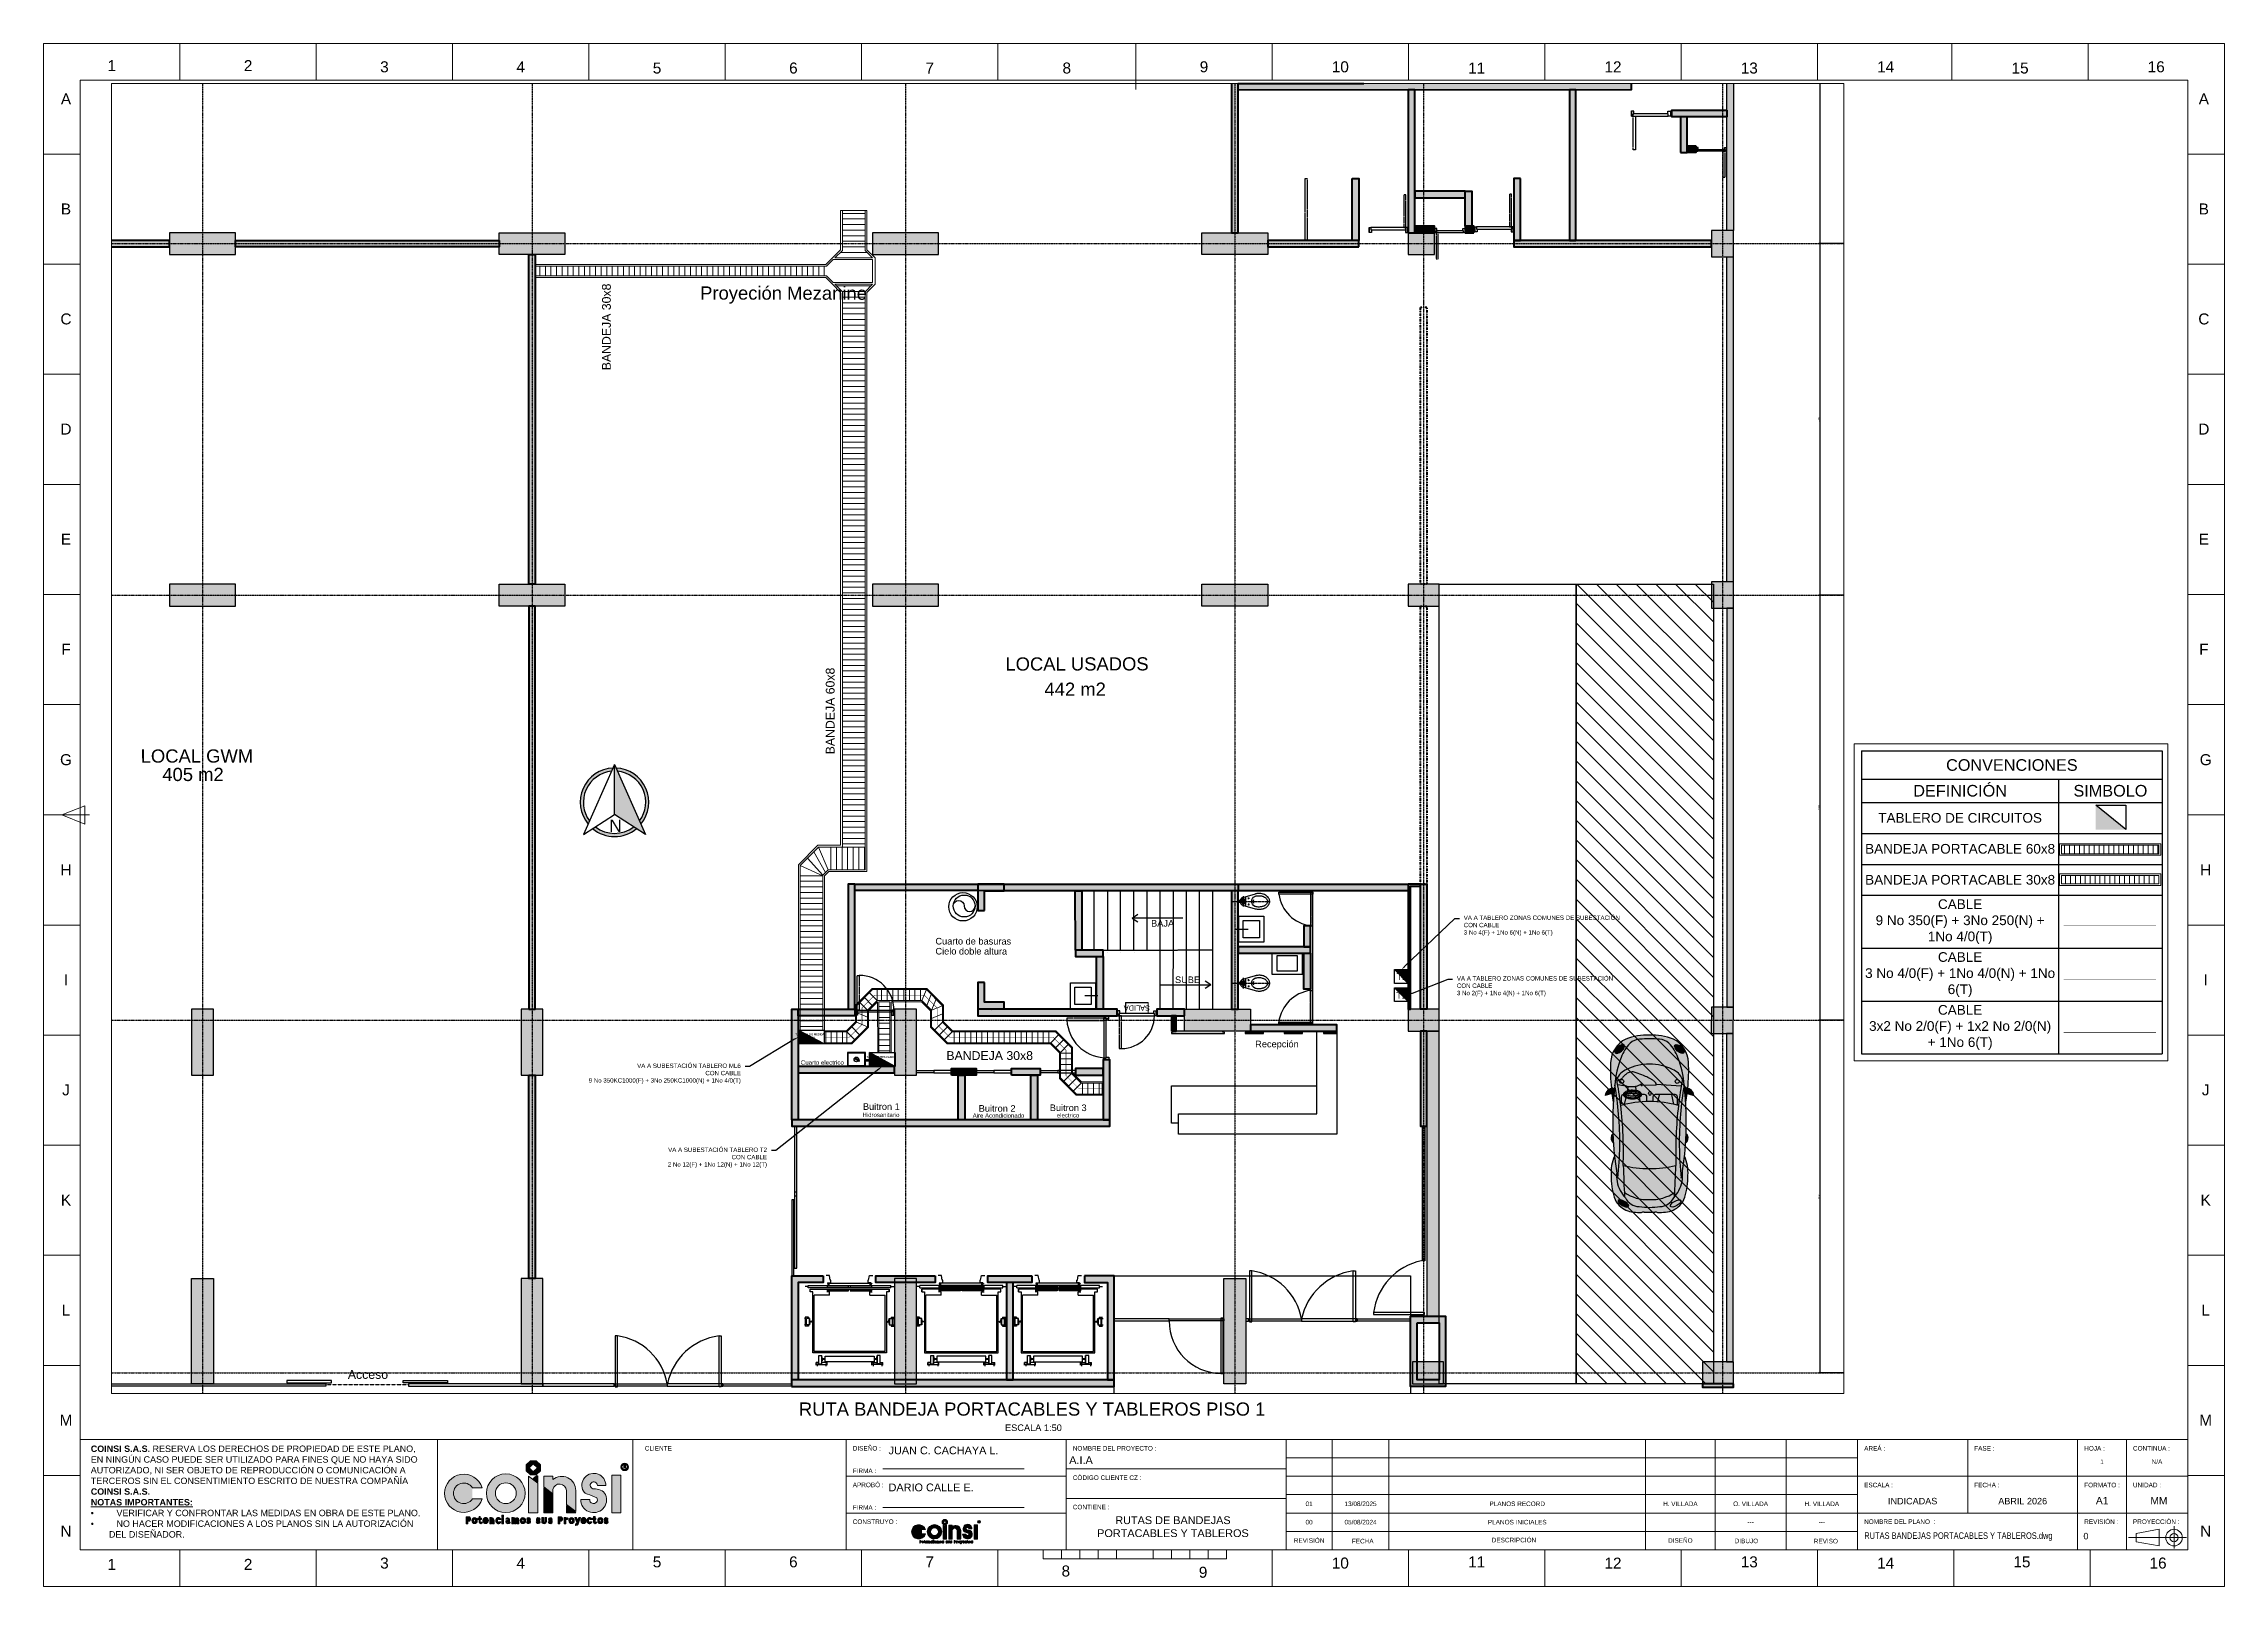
# Paper-space layout 'PISO 1' of a CAD drawing. Header units: millimetres. Extents: x -541 to 452, y 214 to 916.
# The model-space entities are those that its viewports show. They can reach past a viewport. Long polylines and large blocks are cut down to what shows.
import ezdxf
from ezdxf import colors
from ezdxf.entities.mleader import LeaderData, LeaderLine
from ezdxf.lldxf.tags import DXFTag
from ezdxf.math import Vec2, Vec3

# ---------------------------------------------------------------- set-up
doc = ezdxf.new("R2010")
doc.units = ezdxf.units.MM
for name, pattern in [('CENTER2', [28.575, 19.05, -3.175, 3.175, -3.175]), ('DASHDOT2', [0.5, 0.25, -0.125, 0, -0.125]), ('DASHED2', [9.525, 6.35, -3.175]), ('HIDDEN', [9.525, 6.35, -3.175]), ('LÍNEAS_OCULTASX2', [0.75, 0.5, -0.25])]:
    doc.linetypes.add(name, pattern=pattern)
doc.layers.get('Defpoints').update_dxf_attribs({"color": 8})
for name, color, linetype, lineweight in [('-CN-GYD-BANDEJA TIPO ESCALERA', 140, 'Continuous', 18), ('-CN-GYD-CAJETIN-A0', 7, 'Continuous', 5), ('-CN-GYD-LOGO COINSI', 7, 'Continuous', 5), ('-CN-GYD-TUBERÍA ILUMINACION', 5, 'Continuous', 18), ('Columna', 8, 'Continuous', 40), ('Estructura', 8, 'Continuous', 40), ('L', 7, 'Continuous', 15), ('Muro', 9, 'Continuous', 40), ('Piso', 251, 'Continuous', 30), ('TEXTOS', 8, 'Continuous', 20), ('Textos 1', 7, 'Continuous', 25), ('Vidrio', 8, 'Continuous', 30)]:
    doc.layers.add(name, color=color, linetype=linetype, lineweight=lineweight)
for name, color, linetype in [('0-amob', 8, 'Continuous'), ('1amobla', 253, 'Continuous'), ('@F1', 251, 'Continuous'), ('_ACHU3', 253, 'Continuous'), ('_AUTOMOBILES', 1, 'Continuous'), ('_H-lleno', 255, 'Continuous'), ('A-columnas', 6, 'Continuous'), ('AMOBLAMIENTO', 8, 'Continuous'), ('AREA PARQUEO', 8, 'Continuous'), ('Arqu', 8, 'Continuous'), ('ASCENSOR', 8, 'Continuous'), ('BYPASS', 7, 'Continuous'), ('Ducto', 142, 'Continuous'), ('F-2', 8, 'Continuous'), ('GG_MEZANINE', 8, 'Continuous'), ('GG_PISO 1', 251, 'Continuous'), ('GG_PISO 2', 8, 'Continuous'), ('GG_PISO 3', 8, 'Continuous'), ('JCA_HATCH 254', 252, 'Continuous'), ('MARCO', 4, 'Continuous'), ('MUEBLE', 8, 'Continuous'), ('NORTE', 7, 'Continuous'), ('PROYECCION', 8, 'DASHED2'), ('TB', 7, 'Continuous')]:
    doc.layers.add(name, color=color, linetype=linetype)
doc.styles.add('Annotative', font='arial.ttf', dxfattribs={"height": 2.5})
doc.styles.add('ARIAL', font='arial.ttf')
doc.styles.add('ROMANS', font='arial.ttf')
doc.styles.get("Standard").update_dxf_attribs({"font": 'arial.ttf'})
tags = doc.linetypes.add('AiX_LINE', pattern='A,0.5,-0.2,["AiX",Standard,S=0.1,R=0,X=-0.1,Y=-0.05],-0.25', length=0.95).pattern_tags.tags
tags[6] = DXFTag(74, 10)
doc.dimstyles.new('1-10', dxfattribs={"dimscale": 10, "dimtxt": 0.0037, "dimasz": 0.001, "dimexe": 0.0018, "dimexo": 0.0018, "dimgap": 0.0005, "dimtad": 1, "dimzin": 4, "dimdsep": 46, "dimtxsty": 'ROMANS', "dimblk": 'ARCHTICK', "dimcen": 0.003, "dimdle": 0.0015, "dimclrd": 1, "dimclre": 1, "dimclrt": 4, "dimadec": 0, "dimazin": 0, "dimtfac": 1, "dimtix": 1, "dimtmove": 2, "dimatfit": 3, "dimldrblk": 'flecha', "dimfxl": 1, "dimtolj": 1, "dimtzin": 4, "dimarcsym": 0})
pattern_1 = [(0, (0, 0), (0, 6.985), [5.08, -1.905]), (90, (0, 0), (-6.985, 4e-16), [5.08, -1.905])]
pattern_2 = [(90, (-83.42918, 4.38), (-0.127, 0), [])]

psp = doc.layouts.new('PISO 1')

# ---------------------------------------------------------------- texts
at = {"insert": (-196.65, 297.76), "char_height": 6, "width": 210.9236, "attachment_point": 1}
psp.add_mtext('\\pxqc;RUTA BANDEJA PORTACABLES Y TABLEROS PISO 1\\P\\pi-4,l4,t4;{\\H0.5x; ESCALA 1:50}', dxfattribs=at)

msp = doc.modelspace()

# ---------------------------------------------------------------- texts
at = {"layer": 'GG_PISO 3', "char_height": 0.15, "attachment_point": 1, "rotation": 360}
for s, insert in [('BAJA', (-31.319, -218.266)), ('SUBE', (-30.774, -219.55))]:
    msp.add_mtext_dynamic_manual_height_columns(s, width=0.89145, gutter_width=5, heights=[0], dxfattribs=dict(at, insert=insert))
at = {"layer": 'TEXTOS', "color": 30, "true_color": 0xf26722, "char_height": 0.15, "width": 1.09253, "attachment_point": 1}
for s, insert in [('\\A1;T1', (-25.741, -219.902)), ('\\A1;T2', (-25.732, -219.478))]:
    msp.add_mtext(s, dxfattribs=dict(at, insert=insert))
at = {"layer": 'Textos 1', "color": 42, "true_color": 0xdd8108, "char_height": 0.04299, "attachment_point": 1}
for s, insert in [('\\pxqc;{\\fArial|b1|i0|c0|p34;TABLERO 101 MEDIDA\\P188KVA\\P800A 208V}', (-39.454, -220.847)), ('\\pxqc;{\\fArial|b1|i0|c0|p34;TABLERO REGULADO}', (-37.836, -221.359))]:
    msp.add_mtext_dynamic_manual_height_columns(s, width=0.73433, gutter_width=0.155, heights=[0], dxfattribs=dict(at, insert=insert))

# ---------------------------------------------------------------- blocks, each defined once
blk = doc.blocks.new('LOGO COINSI')
at = {"layer": '-CN-GYD-LOGO COINSI'}
h = blk.add_hatch(color=256, dxfattribs=at)
h.set_gradient(color1=(128, 128, 128), color2=(128, 128, 128), tint=1)
h.paths.add_polyline_path([(1.5, -3.6), (3.6, -1.5), (3.6, 1.5), (1.5, 3.6), (-1.5, 3.6), (-3.6, 1.5), (-3.6, -1.5), (-1.5, -3.6)])
h.paths.add_polyline_path([(0, -2.1), (-2.1, 0), (0, 2.1), (2.1, 0)], flags=16)
h = blk.add_hatch(color=256, dxfattribs=at)
h.set_gradient(color1=(128, 128, 128), color2=(128, 128, 128), tint=1)
h.paths.add_polyline_path([(44.6, 0.5, 1), (48.4, 0.5, 1)])
h.paths.add_polyline_path([(47.9, 0.5, -1), (45.1, 0.5, -1)], flags=16)
h.paths.add_polyline_path([(46, 1.3), (46.3, 1.3), (46.7, 1.3, -0.881847), (46.7, 0.5), (47.3, -0.1), (46.9, -0.1), (46.3, 0.5), (46.3, -0.1), (46, -0.1)], flags=0)
h.paths.add_polyline_path([(46.3, 1.1), (46.7, 1.1, -0.827783), (46.7, 0.7), (46.3, 0.7)], flags=0)
h = blk.add_hatch(color=256, dxfattribs=at)
h.set_gradient(color1=(128, 128, 128), color2=(128, 128, 128), tint=1)
edge = h.paths.add_edge_path()
edge.add_line((-31, -10.1), (-26.1, -10.1))
edge.add_arc((-35.5, -12.9), 9.84, 17.0485, 342.9515)
edge.add_line((-26.1, -15.8), (-31, -15.8))
edge.add_arc((-35.5, -12.9), 5.3, 32.9761, 327.0239, ccw=False)
h = blk.add_hatch(color=256, dxfattribs=at)
h.set_gradient(color1=(128, 128, 128), color2=(128, 128, 128), tint=1)
h.paths.add_polyline_path([(-23.8, -12.9, 1), (-4.2, -12.9, 1)])
h.paths.add_polyline_path([(-8.7, -12.9, -1), (-19.3, -12.9, -1)], flags=16)
at = {"layer": '-CN-GYD-LOGO COINSI', "true_color": 0xf4d24e}
h = blk.add_hatch(color=53, dxfattribs=at)
h.set_gradient(color1=(248, 153, 30), color2=(248, 153, 30), tint=1)
h.paths.add_polyline_path([(-2.4, -4.2), (2.3, -7.8), (2.3, -22.8), (-2.4, -22.8)])
h = blk.add_hatch(color=53, dxfattribs=at)
h.set_gradient(color1=(248, 153, 30), color2=(248, 153, 30), tint=1)
h.paths.add_polyline_path([(2.3, -4), (1.6, -4), (-0.1, -5.4), (2.3, -7.2)])
at = {"layer": '-CN-GYD-LOGO COINSI'}
h = blk.add_hatch(color=256, dxfattribs=at)
h.set_gradient(color1=(128, 128, 128), color2=(128, 128, 128), tint=1)
h.paths.add_polyline_path([(9.9, -6), (9.9, -4.2), (5.3, -4.2), (5.3, -9.6), (9.9, -13.2), (9.9, -11, -0.872813), (16.9, -11.6), (16.9, -18.6), (21.6, -22.2), (21.6, -11.6, 0.647159)])
at = {"layer": '-CN-GYD-LOGO COINSI', "true_color": 0xf4d24e}
h = blk.add_hatch(color=53, dxfattribs=at)
h.set_gradient(color1=(248, 153, 30), color2=(248, 153, 30), tint=1)
h.paths.add_polyline_path([(5.3, -10.2), (9.9, -13.8), (9.9, -22.8), (5.3, -22.8)])
at = {"layer": '-CN-GYD-LOGO COINSI'}
h = blk.add_hatch(color=256, dxfattribs=at)
h.set_gradient(color1=(128, 128, 128), color2=(128, 128, 128), tint=1)
h.paths.add_polyline_path([(25.5, -11.9, 0.15722), (27.6, -13.4, -0.028285), (32.3, -15.2, -1.367151), (28.7, -16.1), (24.1, -16.1, 1.227605), (36.8, -13.6, 0.279305), (30.8, -10.7, -2.55302), (32.6, -9), (36.9, -9, 1.307532)])
h = blk.add_hatch(color=256, dxfattribs=at)
h.set_gradient(color1=(128, 128, 128), color2=(128, 128, 128), tint=1)
h.paths.add_polyline_path([(44.5, -3.7), (39.9, -3.7), (39.9, -22.8), (44.5, -22.8)])
at = {"layer": '-CN-GYD-LOGO COINSI', "true_color": 0xf4d24e}
h = blk.add_hatch(color=53, dxfattribs=at)
h.set_gradient(color1=(248, 153, 30), color2=(248, 153, 30), tint=1)
h.paths.add_polyline_path([(16.9, -19.2), (21.6, -22.8), (16.9, -22.8)])
at = {"layer": '-CN-GYD-LOGO COINSI'}
h = blk.add_hatch(color=256, dxfattribs=at)
h.set_gradient(color1=(128, 128, 128), color2=(128, 128, 128), tint=1)
h.paths.add_polyline_path([(-33.3, -27.2), (-33, -27.2, 1), (-33, -24.9), (-34.1, -24.9), (-34.1, -28.4), (-33.3, -28.4)])
h.paths.add_polyline_path([(-33.3, -26.4), (-33.3, -25.6), (-33, -25.6, -1), (-33, -26.4)], flags=16)
h = blk.add_hatch(color=256, dxfattribs=at)
h.set_gradient(color1=(128, 128, 128), color2=(128, 128, 128), tint=1)
edge = h.paths.add_edge_path()
edge.add_ellipse((-29.9, -26.8), major_axis=(0, 1.55), ratio=0.869732, start_angle=0, end_angle=360)
edge = h.paths.add_edge_path(flags=16)
edge.add_spline(control_points=[(-29.9, -26.1), (-29.9, -26.1), (-30, -26.1), (-30.2, -26.2), (-30.2, -26.3), (-30.4, -26.5), (-30.4, -26.6), (-30.4, -26.9), (-30.4, -27), (-30.3, -27.3), (-30.3, -27.4), (-30.1, -27.5), (-30.1, -27.6), (-29.9, -27.6), (-29.9, -27.6), (-29.7, -27.6), (-29.6, -27.5), (-29.5, -27.4), (-29.4, -27.3), (-29.3, -27.1), (-29.3, -26.9), (-29.3, -26.6), (-29.4, -26.5), (-29.5, -26.3), (-29.6, -26.2), (-29.7, -26.1), (-29.8, -26.1), (-29.9, -26.1), (-29.9, -26.1), (-29.9, -26.1)], knot_values=[0, 0, 0, 0, 0.478588, 0.478588, 0.957176, 0.957176, 1.435763, 1.435763, 1.914351, 1.914351, 2.392939, 2.392939, 2.871527, 2.871527, 3.350114, 3.350114, 3.828702, 3.828702, 4.30729, 4.30729, 4.785878, 4.785878, 5.264465, 5.264465, 5.743053, 5.743053, 6.221641, 6.221641, 6.283185, 6.283185, 6.283185, 6.283185], degree=3, periodic=0)
h = blk.add_hatch(color=256, dxfattribs=at)
h.set_gradient(color1=(128, 128, 128), color2=(128, 128, 128), tint=1)
edge = h.paths.add_edge_path()
edge.add_line((-27.6, -26.3), (-28.2, -26.3))
edge.add_line((-28.2, -26.3), (-28.2, -25.6))
edge.add_line((-28.2, -25.6), (-27.6, -25.6))
edge.add_line((-27.6, -25.6), (-27.6, -24.7))
edge.add_line((-27.6, -24.7), (-27, -24.7))
edge.add_line((-27, -24.7), (-27, -25.6))
edge.add_line((-27, -25.6), (-26.4, -25.6))
edge.add_line((-26.4, -25.6), (-26.4, -26.3))
edge.add_line((-26.4, -26.3), (-27, -26.3))
edge.add_line((-27, -26.3), (-27, -27.6))
edge.add_arc((-26.8, -27.5), 0.2, 192.4568, 356.7326)
edge.add_line((-26.6, -27.6), (-25.9, -27.6))
edge.add_arc((-26.8, -27.5), 0.838, 182.8161, 359.3518, ccw=False)
edge.add_line((-27.6, -27.6), (-27.6, -26.3))
h = blk.add_hatch(color=256, dxfattribs=at)
h.set_gradient(color1=(128, 128, 128), color2=(128, 128, 128), tint=1)
edge = h.paths.add_edge_path()
edge.add_spline(control_points=[(-22.9, -27.1), (-22.8, -26.2), (-23.2, -25.5), (-24, -25.3), (-24.7, -25.1), (-25.4, -25.6), (-25.6, -26.4), (-25.8, -27.3), (-25.4, -28), (-24.7, -28.3), (-24, -28.6), (-23.3, -28.2), (-23, -27.4)], knot_values=[0, 0, 0, 0, 1.514313, 1.514313, 1.514313, 3.028625, 3.028625, 3.028625, 4.542938, 4.542938, 4.542938, 6.057251, 6.057251, 6.057251, 6.057251], weights=[1, 0.817861, 0.817861, 1, 0.817861, 0.817861, 1, 0.817861, 0.817861, 1, 0.817861, 0.817861, 1], degree=3, periodic=0)
edge.add_spline(control_points=[(-23, -27.4), (-23.3, -27.4), (-23.6, -27.4), (-23.9, -27.4)], knot_values=[9.126652, 9.126652, 9.126652, 9.126652, 10.126652, 10.126652, 10.126652, 10.126652], weights=[1, 1, 1, 1], degree=3, periodic=0)
edge.add_spline(control_points=[(-23.9, -27.4), (-23.9, -27.4), (-23.9, -27.5), (-24, -27.5), (-24.1, -27.6), (-24.2, -27.6), (-24.3, -27.6), (-24.4, -27.6), (-24.5, -27.5), (-24.7, -27.4), (-24.7, -27.3), (-24.8, -27.1), (-24.8, -27.1), (-24.8, -27.1)], knot_values=[7.057251, 7.057251, 7.057251, 7.057251, 7.15134, 7.15134, 7.629928, 7.629928, 8.108516, 8.108516, 8.587103, 8.587103, 9.065691, 9.065691, 9.126652, 9.126652, 9.126652, 9.126652], weights=[1, 1, 1, 1, 1, 1, 1, 1, 1, 1, 1, 1, 1, 1], degree=3, periodic=0)
edge.add_spline(control_points=[(-24.8, -27.1), (-24.2, -27.1), (-23.5, -27.1), (-22.9, -27.1)], knot_values=[6.057251, 6.057251, 6.057251, 6.057251, 7.057251, 7.057251, 7.057251, 7.057251], weights=[1, 1, 1, 1], degree=3, periodic=0)
edge = h.paths.add_edge_path(flags=16)
edge.add_spline(control_points=[(-23.8, -26.5), (-23.8, -26.5), (-23.8, -26.4), (-23.9, -26.3), (-23.9, -26.2), (-24.1, -26.1), (-24.2, -26.1), (-24.2, -26.1), (-24.3, -26.1), (-24.3, -26.1), (-24.3, -26.1), (-24.4, -26.1), (-24.5, -26.2), (-24.6, -26.3), (-24.7, -26.4), (-24.7, -26.5), (-24.7, -26.5), (-24.4, -26.5), (-24.1, -26.5), (-23.8, -26.5)], knot_values=[0, 0, 0, 0, 0.11886, 0.11886, 0.597448, 0.597448, 1.076035, 1.076035, 1.13758, 1.13758, 1.13758, 1.616168, 1.616168, 2.094755, 2.094755, 2.275045, 2.275045, 2.275045, 3.275045, 3.275045, 3.275045, 3.275045], weights=[1, 1, 1, 1, 1, 1, 1, 1, 1, 1, 1, 1, 1, 1, 1, 1, 1, 1, 1, 1], degree=3, periodic=0)
h = blk.add_hatch(color=256, dxfattribs=at)
h.set_gradient(color1=(128, 128, 128), color2=(128, 128, 128), tint=1)
edge = h.paths.add_edge_path()
edge.add_line((-20, -28.4), (-20, -26.6))
edge.add_arc((-21.1, -26.6), 1.1, 360, 435.9683)
edge.add_line((-20.8, -25.5), (-21.3, -25.5))
edge.add_line((-21.3, -25.5), (-21.3, -25.3))
edge.add_line((-21.3, -25.3), (-22.2, -25.3))
edge.add_line((-22.2, -25.3), (-22.2, -28.4))
edge.add_line((-22.2, -28.4), (-21.3, -28.4))
edge.add_line((-21.3, -28.4), (-21.3, -26.6))
edge.add_arc((-21.1, -26.6), 0.266, 0, 180, ccw=False)
edge.add_line((-20.8, -26.6), (-20.8, -28.4))
edge.add_line((-20.8, -28.4), (-20, -28.4))
h = blk.add_hatch(color=256, dxfattribs=at)
h.set_gradient(color1=(128, 128, 128), color2=(128, 128, 128), tint=1)
edge = h.paths.add_edge_path()
edge.add_spline(control_points=[(-16.5, -27.4), (-16.7, -28.1), (-17.3, -28.5), (-18, -28.4), (-18.6, -28.2), (-19.1, -27.7), (-19.1, -26.9), (-19.1, -26.1), (-18.7, -25.5), (-18, -25.3), (-17.4, -25.2), (-16.8, -25.5), (-16.5, -26.3), (-16.8, -26.3), (-17.1, -26.3), (-17.4, -26.3), (-17.4, -26.2), (-17.5, -26.2), (-17.6, -26.1), (-17.6, -26.1), (-17.7, -26.1), (-17.7, -26.1), (-17.7, -26.1), (-17.8, -26.1), (-17.9, -26.1), (-18, -26.2), (-18.1, -26.3), (-18.2, -26.5), (-18.3, -26.6), (-18.3, -26.9), (-18.3, -27), (-18.2, -27.3), (-18.1, -27.4), (-18, -27.5), (-17.9, -27.6), (-17.8, -27.6), (-17.7, -27.6), (-17.6, -27.6), (-17.5, -27.5), (-17.4, -27.4), (-17.4, -27.4), (-17.4, -27.4), (-17.1, -27.4), (-16.8, -27.4), (-16.5, -27.4)], knot_values=[0, 0, 0, 0, 1.382573, 1.382573, 1.382573, 2.765147, 2.765147, 2.765147, 4.14772, 4.14772, 4.14772, 5.530294, 5.530294, 5.530294, 6.530294, 6.530294, 6.530294, 6.724306, 6.724306, 7.202893, 7.202893, 7.264438, 7.264438, 7.264438, 7.743025, 7.743025, 8.221613, 8.221613, 8.700201, 8.700201, 9.178789, 9.178789, 9.657377, 9.657377, 10.135964, 10.135964, 10.614552, 10.614552, 11.09314, 11.09314, 11.245726, 11.245726, 11.245726, 12.245726, 12.245726, 12.245726, 12.245726], weights=[1, 0.846951, 0.846951, 1, 0.846951, 0.846951, 1, 0.846951, 0.846951, 1, 0.846951, 0.846951, 1, 1, 1, 1, 1, 1, 1, 1, 1, 1, 1, 1, 1, 1, 1, 1, 1, 1, 1, 1, 1, 1, 1, 1, 1, 1, 1, 1, 1, 1, 1, 1, 1], degree=3, periodic=0)
h = blk.add_hatch(color=256, dxfattribs=at)
h.set_gradient(color1=(128, 128, 128), color2=(128, 128, 128), tint=1)
h.paths.add_polyline_path([(-16.1, -25), (-15.1, -25), (-15.1, -24.1), (-16.1, -24.1)])
h = blk.add_hatch(color=256, dxfattribs=at)
h.set_gradient(color1=(128, 128, 128), color2=(128, 128, 128), tint=1)
h.paths.add_polyline_path([(-16.1, -28.4), (-15.1, -28.4), (-15.1, -25.3), (-16.1, -25.3)])
h = blk.add_hatch(color=256, dxfattribs=at)
h.set_gradient(color1=(128, 128, 128), color2=(128, 128, 128), tint=1)
h.paths.add_polyline_path([(-12.7, -26.6, 1.957984), (-12.4, -28.1, 0.157661), (-11.9, -28.3), (-11.8, -27.8, -0.352369), (-12.1, -27.5), (-12.1, -26.3, 0.900848), (-14, -26.1), (-13.4, -26.1, -0.770996), (-12.7, -26.3)])
h.paths.add_polyline_path([(-12.7, -27.5, -1), (-13.5, -27.5, -1)], flags=16)
h = blk.add_hatch(color=256, dxfattribs=at)
h.set_gradient(color1=(128, 128, 128), color2=(128, 128, 128), tint=1)
h.paths.add_polyline_path([(-7.4, -26.2, 0.292399), (-8, -25.5), (-8.6, -25.5, 0.390681), (-9.2, -25.9, 0.305296), (-9.6, -25.5), (-10.1, -25.5), (-10.1, -25.3), (-10.9, -25.3), (-10.9, -28.4), (-10.1, -28.4), (-10.1, -26.6, -1), (-9.6, -26.6), (-9.6, -28.4), (-8.7, -28.4), (-8.7, -26.6, -1.000553), (-8.2, -26.6), (-8.2, -28.4), (-7.4, -28.4)])
h = blk.add_hatch(color=256, dxfattribs=at)
h.set_gradient(color1=(128, 128, 128), color2=(128, 128, 128), tint=1)
edge = h.paths.add_edge_path()
edge.add_ellipse((-5.3, -26.8), major_axis=(0, 1.55), ratio=0.869732, start_angle=0, end_angle=360)
edge = h.paths.add_edge_path(flags=16)
edge.add_spline(control_points=[(-5.3, -26.1), (-5.4, -26.1), (-5.4, -26.1), (-5.6, -26.2), (-5.7, -26.3), (-5.8, -26.5), (-5.8, -26.6), (-5.9, -26.9), (-5.8, -27), (-5.8, -27.3), (-5.7, -27.4), (-5.6, -27.5), (-5.5, -27.6), (-5.3, -27.6), (-5.3, -27.6), (-5.1, -27.6), (-5.1, -27.5), (-4.9, -27.4), (-4.9, -27.3), (-4.8, -27.1), (-4.7, -26.9), (-4.8, -26.6), (-4.8, -26.5), (-4.9, -26.3), (-5, -26.2), (-5.1, -26.1), (-5.2, -26.1), (-5.3, -26.1), (-5.3, -26.1), (-5.3, -26.1)], knot_values=[0, 0, 0, 0, 0.478588, 0.478588, 0.957176, 0.957176, 1.435763, 1.435763, 1.914351, 1.914351, 2.392939, 2.392939, 2.871527, 2.871527, 3.350114, 3.350114, 3.828702, 3.828702, 4.30729, 4.30729, 4.785878, 4.785878, 5.264465, 5.264465, 5.743053, 5.743053, 6.221641, 6.221641, 6.283185, 6.283185, 6.283185, 6.283185], degree=3, periodic=0)
h = blk.add_hatch(color=256, dxfattribs=at)
h.set_gradient(color1=(128, 128, 128), color2=(128, 128, 128), tint=1)
h.paths.add_polyline_path([(-2.1, -27.2, -1.381066), (-2.7, -27.4), (-3.4, -27.4, 1.227605), (-1.5, -27, 0.268229), (-2.3, -26.5, -2.852099), (-2.1, -26.3), (-1.4, -26.3, 1.307532), (-3.2, -26.7, 0.15722), (-2.9, -27, -0.030152)])
h = blk.add_hatch(color=256, dxfattribs=at)
h.set_gradient(color1=(128, 128, 128), color2=(128, 128, 128), tint=1)
h.paths.add_polyline_path([(3.4, -27, 0.268229), (2.6, -26.5, -2.852099), (2.8, -26.3), (3.5, -26.3, 1.307532), (1.7, -26.7, 0.15722), (2, -27, -0.030152), (2.8, -27.2, -1.381066), (2.2, -27.4), (1.5, -27.4, 1.227605)])
h = blk.add_hatch(color=256, dxfattribs=at)
h.set_gradient(color1=(128, 128, 128), color2=(128, 128, 128), tint=1)
h.paths.add_polyline_path([(5.1, -27.2), (5.1, -25.3), (4.3, -25.3), (4.3, -27.3, 0.942727), (6.7, -27.3), (6.7, -25.3), (5.9, -25.3), (5.9, -27.2, -1)])
h = blk.add_hatch(color=256, dxfattribs=at)
h.set_gradient(color1=(128, 128, 128), color2=(128, 128, 128), tint=1)
h.paths.add_polyline_path([(9.6, -27, 0.268229), (8.7, -26.5, -2.852099), (9, -26.3), (9.6, -26.3, 1.307532), (7.9, -26.7, 0.15722), (8.2, -27, -0.030152), (8.9, -27.2, -1.381066), (8.4, -27.4), (7.6, -27.4, 1.227605)])
h = blk.add_hatch(color=256, dxfattribs=at)
h.set_gradient(color1=(128, 128, 128), color2=(128, 128, 128), tint=1)
h.paths.add_polyline_path([(13.5, -27.2), (13.8, -27.2, 1), (13.8, -24.9), (12.7, -24.9), (12.7, -28.4), (13.5, -28.4)])
h.paths.add_polyline_path([(13.5, -26.4), (13.5, -25.6), (13.8, -25.6, -1), (13.8, -26.4)], flags=16)
h = blk.add_hatch(color=256, dxfattribs=at)
h.set_gradient(color1=(128, 128, 128), color2=(128, 128, 128), tint=1)
h.paths.add_polyline_path([(15.7, -28.4), (16.6, -28.4), (16.6, -26.6, -0.414214), (16.8, -26.3), (17.4, -26.3, 1), (17.4, -25.5), (16.6, -25.5), (16.6, -25.3), (15.7, -25.3)])
h = blk.add_hatch(color=256, dxfattribs=at)
h.set_gradient(color1=(128, 128, 128), color2=(128, 128, 128), tint=1)
edge = h.paths.add_edge_path()
edge.add_ellipse((19.5, -26.8), major_axis=(0, 1.55), ratio=0.869732, start_angle=0, end_angle=360)
edge = h.paths.add_edge_path(flags=16)
edge.add_spline(control_points=[(19.5, -26.1), (19.4, -26.1), (19.3, -26.1), (19.2, -26.2), (19.1, -26.3), (19, -26.5), (18.9, -26.6), (18.9, -26.9), (18.9, -27), (19, -27.3), (19.1, -27.4), (19.2, -27.5), (19.3, -27.6), (19.4, -27.6), (19.5, -27.6), (19.6, -27.6), (19.7, -27.5), (19.9, -27.4), (19.9, -27.3), (20, -27.1), (20, -26.9), (20, -26.6), (20, -26.5), (19.9, -26.3), (19.8, -26.2), (19.6, -26.1), (19.6, -26.1), (19.5, -26.1), (19.5, -26.1), (19.5, -26.1)], knot_values=[0, 0, 0, 0, 0.478588, 0.478588, 0.957176, 0.957176, 1.435763, 1.435763, 1.914351, 1.914351, 2.392939, 2.392939, 2.871527, 2.871527, 3.350114, 3.350114, 3.828702, 3.828702, 4.30729, 4.30729, 4.785878, 4.785878, 5.264465, 5.264465, 5.743053, 5.743053, 6.221641, 6.221641, 6.283185, 6.283185, 6.283185, 6.283185], degree=3, periodic=0)
h = blk.add_hatch(color=256, dxfattribs=at)
h.set_gradient(color1=(128, 128, 128), color2=(128, 128, 128), tint=1)
h.paths.add_polyline_path([(22, -25.3), (21.2, -25.3), (22.2, -27.9), (22.1, -28.1, -0.209065), (21.5, -28.4), (21.4, -28.4), (21.4, -29.3), (21.7, -29.3, 0.245879), (22.8, -28.6), (24, -25.3), (23.2, -25.3), (22.6, -26.8)])
h = blk.add_hatch(color=256, dxfattribs=at)
h.set_gradient(color1=(128, 128, 128), color2=(128, 128, 128), tint=1)
edge = h.paths.add_edge_path()
edge.add_spline(control_points=[(26.9, -27.1), (27, -26.2), (26.6, -25.5), (25.8, -25.3), (25.1, -25.1), (24.5, -25.6), (24.3, -26.4), (24.1, -27.3), (24.4, -28), (25.1, -28.3), (25.9, -28.6), (26.5, -28.2), (26.8, -27.4)], knot_values=[0, 0, 0, 0, 1.514313, 1.514313, 1.514313, 3.028625, 3.028625, 3.028625, 4.542938, 4.542938, 4.542938, 6.057251, 6.057251, 6.057251, 6.057251], weights=[1, 0.817861, 0.817861, 1, 0.817861, 0.817861, 1, 0.817861, 0.817861, 1, 0.817861, 0.817861, 1], degree=3, periodic=0)
edge.add_spline(control_points=[(26.8, -27.4), (26.5, -27.4), (26.2, -27.4), (25.9, -27.4)], knot_values=[9.126652, 9.126652, 9.126652, 9.126652, 10.126652, 10.126652, 10.126652, 10.126652], weights=[1, 1, 1, 1], degree=3, periodic=0)
edge.add_spline(control_points=[(25.9, -27.4), (25.9, -27.4), (25.9, -27.5), (25.8, -27.5), (25.7, -27.6), (25.6, -27.6), (25.5, -27.6), (25.4, -27.6), (25.3, -27.5), (25.2, -27.4), (25.1, -27.3), (25.1, -27.1), (25.1, -27.1), (25, -27.1)], knot_values=[7.057251, 7.057251, 7.057251, 7.057251, 7.15134, 7.15134, 7.629928, 7.629928, 8.108516, 8.108516, 8.587103, 8.587103, 9.065691, 9.065691, 9.126652, 9.126652, 9.126652, 9.126652], weights=[1, 1, 1, 1, 1, 1, 1, 1, 1, 1, 1, 1, 1, 1], degree=3, periodic=0)
edge.add_spline(control_points=[(25, -27.1), (25.7, -27.1), (26.3, -27.1), (26.9, -27.1)], knot_values=[6.057251, 6.057251, 6.057251, 6.057251, 7.057251, 7.057251, 7.057251, 7.057251], weights=[1, 1, 1, 1], degree=3, periodic=0)
edge = h.paths.add_edge_path(flags=16)
edge.add_spline(control_points=[(26.1, -26.5), (26, -26.5), (26, -26.4), (26, -26.3), (25.9, -26.2), (25.7, -26.1), (25.7, -26.1), (25.6, -26.1), (25.6, -26.1), (25.6, -26.1), (25.5, -26.1), (25.4, -26.1), (25.3, -26.2), (25.2, -26.3), (25.1, -26.4), (25.1, -26.5), (25.1, -26.5), (25.4, -26.5), (25.7, -26.5), (26.1, -26.5)], knot_values=[0, 0, 0, 0, 0.11886, 0.11886, 0.597448, 0.597448, 1.076035, 1.076035, 1.13758, 1.13758, 1.13758, 1.616168, 1.616168, 2.094755, 2.094755, 2.275045, 2.275045, 2.275045, 3.275045, 3.275045, 3.275045, 3.275045], weights=[1, 1, 1, 1, 1, 1, 1, 1, 1, 1, 1, 1, 1, 1, 1, 1, 1, 1, 1, 1], degree=3, periodic=0)
h = blk.add_hatch(color=256, dxfattribs=at)
h.set_gradient(color1=(128, 128, 128), color2=(128, 128, 128), tint=1)
edge = h.paths.add_edge_path()
edge.add_spline(control_points=[(29, -27.4), (29, -27.4), (29, -27.4), (28.9, -27.5), (28.8, -27.6), (28.7, -27.6), (28.6, -27.6), (28.4, -27.6), (28.4, -27.5), (28.2, -27.4), (28.2, -27.3), (28.1, -27), (28.1, -26.9), (28.1, -26.6), (28.1, -26.5), (28.3, -26.3), (28.3, -26.2), (28.5, -26.1), (28.6, -26.1), (28.6, -26.1), (28.6, -26.1), (28.6, -26.1), (28.7, -26.1), (28.8, -26.1), (28.9, -26.2), (28.9, -26.2), (29, -26.3)], knot_values=[6.530294, 6.530294, 6.530294, 6.530294, 6.682879, 6.682879, 7.161467, 7.161467, 7.640055, 7.640055, 8.118643, 8.118643, 8.59723, 8.59723, 9.075818, 9.075818, 9.554406, 9.554406, 10.032994, 10.032994, 10.511581, 10.511581, 10.511581, 10.573126, 10.573126, 11.051714, 11.051714, 11.245726, 11.245726, 11.245726, 11.245726], weights=[1, 1, 1, 1, 1, 1, 1, 1, 1, 1, 1, 1, 1, 1, 1, 1, 1, 1, 1, 1, 1, 1, 1, 1, 1, 1, 1], degree=3, periodic=0)
edge.add_spline(control_points=[(29, -26.3), (29.3, -26.3), (29.6, -26.3), (29.9, -26.3)], knot_values=[5.530294, 5.530294, 5.530294, 5.530294, 6.530294, 6.530294, 6.530294, 6.530294], weights=[1, 1, 1, 1], degree=3, periodic=0)
edge.add_spline(control_points=[(29.9, -26.3), (29.6, -25.5), (29, -25.2), (28.4, -25.3), (27.7, -25.5), (27.3, -26.1), (27.3, -26.9), (27.3, -27.7), (27.7, -28.2), (28.4, -28.4), (29.1, -28.5), (29.7, -28.1), (29.9, -27.4)], knot_values=[0, 0, 0, 0, 1.382573, 1.382573, 1.382573, 2.765147, 2.765147, 2.765147, 4.14772, 4.14772, 4.14772, 5.530294, 5.530294, 5.530294, 5.530294], weights=[1, 0.846951, 0.846951, 1, 0.846951, 0.846951, 1, 0.846951, 0.846951, 1, 0.846951, 0.846951, 1], degree=3, periodic=0)
edge.add_spline(control_points=[(29.9, -27.4), (29.6, -27.4), (29.3, -27.4), (29, -27.4)], knot_values=[11.245726, 11.245726, 11.245726, 11.245726, 12.245726, 12.245726, 12.245726, 12.245726], weights=[1, 1, 1, 1], degree=3, periodic=0)
h = blk.add_hatch(color=256, dxfattribs=at)
h.set_gradient(color1=(128, 128, 128), color2=(128, 128, 128), tint=1)
h.paths.add_polyline_path([(30.7, -26.3), (30.7, -27.6, 0.970215), (32.4, -27.6), (31.8, -27.6, -0.871401), (31.4, -27.6), (31.4, -26.3), (31.9, -26.3), (31.9, -25.6), (31.4, -25.6), (31.4, -24.7), (30.7, -24.7), (30.7, -25.6), (30.1, -25.6), (30.1, -26.3)])
h = blk.add_hatch(color=256, dxfattribs=at)
h.set_gradient(color1=(128, 128, 128), color2=(128, 128, 128), tint=1)
edge = h.paths.add_edge_path()
edge.add_ellipse((34.1, -26.8), major_axis=(0, 1.55), ratio=0.869732, start_angle=0, end_angle=360)
edge = h.paths.add_edge_path(flags=16)
edge.add_spline(control_points=[(34.1, -26.1), (34, -26.1), (33.9, -26.1), (33.8, -26.2), (33.7, -26.3), (33.6, -26.5), (33.5, -26.6), (33.5, -26.9), (33.5, -27), (33.6, -27.3), (33.7, -27.4), (33.8, -27.5), (33.9, -27.6), (34, -27.6), (34.1, -27.6), (34.2, -27.6), (34.3, -27.5), (34.5, -27.4), (34.5, -27.3), (34.6, -27.1), (34.6, -26.9), (34.6, -26.6), (34.6, -26.5), (34.5, -26.3), (34.4, -26.2), (34.2, -26.1), (34.2, -26.1), (34.1, -26.1), (34.1, -26.1), (34.1, -26.1)], knot_values=[0, 0, 0, 0, 0.478588, 0.478588, 0.957176, 0.957176, 1.435763, 1.435763, 1.914351, 1.914351, 2.392939, 2.392939, 2.871527, 2.871527, 3.350114, 3.350114, 3.828702, 3.828702, 4.30729, 4.30729, 4.785878, 4.785878, 5.264465, 5.264465, 5.743053, 5.743053, 6.221641, 6.221641, 6.283185, 6.283185, 6.283185, 6.283185], degree=3, periodic=0)
h = blk.add_hatch(color=256, dxfattribs=at)
h.set_gradient(color1=(128, 128, 128), color2=(128, 128, 128), tint=1)
h.paths.add_polyline_path([(37.4, -26.3), (38, -26.3, 1.307532), (36.2, -26.7, 0.15722), (36.6, -27, -0.030152), (37.3, -27.2, -1.381066), (36.8, -27.4), (36, -27.4, 1.227605), (38, -27, 0.268229), (37.1, -26.5, -2.852099)])
at = {"layer": '-CN-GYD-LOGO COINSI', "color": 8}
for points in [[(-3.6, -1.5), (-1.5, -3.6), (1.5, -3.6), (3.6, -1.5), (3.6, 1.5), (1.5, 3.6), (-1.5, 3.6), (-3.6, 1.5)], [(2.1, 0), (0, 2.1), (-2.1, 0), (0, -2.1)], [(39.9, -3.7), (44.5, -3.7), (44.5, -22.8), (39.9, -22.8)], [(-16.1, -25), (-15.1, -25), (-15.1, -24.1), (-16.1, -24.1)], [(-16.1, -28.4), (-15.1, -28.4), (-15.1, -25.3), (-16.1, -25.3)]]:
    blk.add_lwpolyline(points, close=True, dxfattribs=at)
for points in [[(46.7, 1.3, -0.881847), (46.7, 0.5), (47.3, -0.1), (46.9, -0.1), (46.3, 0.5), (46.3, -0.1), (46, -0.1), (46, 1.3), (46.3, 1.3), (46.7, 1.3)], [(46.7, 1.1, -0.827783), (46.7, 0.7), (46.3, 0.7), (46.3, 1.1), (46.7, 1.1)], [(-8.7, -26.6), (-8.7, -26.6, -1), (-8.2, -26.6), (-8.2, -28.4), (-7.4, -28.4), (-7.4, -26.2, 0.292399), (-8, -25.5), (-8.6, -25.5, 0.390681), (-9.2, -25.9, 0.305296), (-9.6, -25.5), (-10.1, -25.5), (-10.1, -25.3), (-10.9, -25.3), (-10.9, -28.4), (-10.1, -28.4), (-10.1, -26.6, -1), (-9.6, -26.6), (-9.6, -28.4), (-8.7, -28.4), (-8.7, -26.6)], [(-2.3, -26.5, -2.852099), (-2.1, -26.3), (-1.4, -26.3, 1.307532), (-3.2, -26.7, 0.15722), (-2.9, -27, -0.030152), (-2.1, -27.2, -1.381066), (-2.7, -27.4), (-3.4, -27.4, 1.227605), (-1.5, -27, 0.279305), (-2.4, -26.5)], [(2.6, -26.5, -2.852099), (2.8, -26.3), (3.5, -26.3, 1.307532), (1.7, -26.7, 0.15722), (2, -27, -0.030152), (2.8, -27.2, -1.381066), (2.2, -27.4), (1.5, -27.4, 1.227605), (3.4, -27, 0.279305), (2.5, -26.5)], [(5.1, -27.2), (5.1, -25.3), (4.3, -25.3), (4.3, -27.3, 0.942727), (6.7, -27.3), (6.7, -25.3), (5.9, -25.3), (5.9, -27.2, -1), (5.1, -27.2)], [(8.7, -26.5, -2.852099), (9, -26.3), (9.6, -26.3, 1.307532), (7.9, -26.7, 0.15722), (8.2, -27, -0.030152), (8.9, -27.2, -1.381066), (8.4, -27.4), (7.6, -27.4, 1.227605), (9.6, -27, 0.279305), (8.7, -26.5)], [(37.1, -26.5, -2.852099), (37.4, -26.3), (38, -26.3, 1.307532), (36.2, -26.7, 0.15722), (36.6, -27, -0.030152), (37.3, -27.2, -1.381066), (36.8, -27.4), (36, -27.4, 1.227605), (38, -27, 0.279305), (37.1, -26.5)]]:
    blk.add_lwpolyline(points, format="xyb", dxfattribs=at)
for points in [[(-31, -10.1), (-26.1, -10.1, 6.671852), (-26.1, -15.8), (-31, -15.8, -3.378535)], [(16.9, -11.6), (16.9, -18.6), (21.6, -22.2), (21.6, -11.6, 0.647159), (9.9, -6), (9.9, -4.2), (5.3, -4.2), (5.3, -9.6), (9.9, -13.2), (9.9, -11, -0.872813)], [(30.8, -10.7, -2.55302), (32.6, -9), (36.9, -9, 1.307532), (25.5, -11.9, 0.15722), (27.6, -13.4, -0.028285), (32.3, -15.2, -1.367151), (28.7, -16.1), (24.1, -16.1, 1.227605), (36.8, -13.6, 0.279305)], [(-33.3, -24.9), (-33, -24.9, -0.999459), (-33, -27.2), (-33.3, -27.2), (-33.3, -28.4), (-34.1, -28.4), (-34.1, -24.9)], [(-33.3, -26.4), (-33.3, -25.7), (-33, -25.7, -0.999459), (-33, -26.4)], [(-27.6, -26.3), (-28.2, -26.3), (-28.2, -25.6), (-27.6, -25.6), (-27.6, -24.7), (-27, -24.7), (-27, -25.6), (-26.4, -25.6), (-26.4, -26.3), (-27, -26.3), (-27, -27.6, 0.871401), (-26.6, -27.6), (-25.9, -27.6, -0.970215), (-27.6, -27.6)], [(-20, -28.4), (-20, -26.6, 0.344173), (-20.8, -25.5), (-21.3, -25.5), (-21.3, -25.3), (-22.2, -25.3), (-22.2, -28.4), (-21.3, -28.4), (-21.3, -26.6, -1), (-20.8, -26.6), (-20.8, -28.4)], [(-11.9, -28.3, -0.157661), (-12.4, -28.1, -1.957984), (-12.7, -26.6), (-12.7, -26.3, 0.770996), (-13.4, -26.1), (-14, -26.1, -0.900848), (-12.1, -26.3), (-12.1, -27.5, 0.352369), (-11.8, -27.8)], [(13.5, -24.9), (13.8, -24.9, -0.999459), (13.8, -27.2), (13.5, -27.2), (13.5, -28.4), (12.7, -28.4), (12.7, -24.9)], [(13.5, -25.6), (13.8, -25.6, -0.999459), (13.8, -26.4), (13.5, -26.4)], [(16.8, -26.3), (17.4, -26.3, 1), (17.4, -25.5), (16.6, -25.5), (16.6, -25.3), (15.7, -25.3), (15.7, -28.4), (16.6, -28.4), (16.6, -26.6, -0.414214)], [(21.5, -28.4), (21.4, -28.4), (21.4, -29.3), (21.7, -29.3, 0.245879), (22.8, -28.6), (24, -25.3), (23.2, -25.3), (22.6, -26.8), (22, -25.3), (21.2, -25.3), (22.2, -27.9), (22.1, -28.1, -0.209065)], [(30.7, -26.3), (30.1, -26.3), (30.1, -25.6), (30.7, -25.6), (30.7, -24.7), (31.4, -24.7), (31.4, -25.6), (31.9, -25.6), (31.9, -26.3), (31.4, -26.3), (31.4, -27.6, 0.871401), (31.8, -27.6), (32.4, -27.6, -0.970215), (30.7, -27.6)]]:
    blk.add_lwpolyline(points, format="xyb", close=True, dxfattribs=at)
at = {"layer": '-CN-GYD-LOGO COINSI', "color": 53, "true_color": 0xf4d24e}
for points in [[(-2.4, -4.2), (2.3, -7.8), (2.3, -22.8), (-2.4, -22.8)], [(2.3, -4), (1.6, -4), (-0.1, -5.4), (2.3, -7.2)], [(5.3, -10.2), (9.9, -13.8), (9.9, -22.8), (5.3, -22.8)], [(16.9, -19.2), (21.6, -22.8), (21.6, -22.8), (16.9, -22.8)]]:
    blk.add_lwpolyline(points, close=True, dxfattribs=at)
at = {"layer": '-CN-GYD-LOGO COINSI', "color": 8}
for points in [[(9.9, -13.8), (9.9, -13.2)], [(6.7, -27.4), (6.7, -27.4)], [(22, -28.4), (22, -28.4)]]:
    blk.add_lwpolyline(points, dxfattribs=at)
for centre, radius in [((46.5, 0.5), 1.91), ((46.5, 0.5), 1.41), ((-14, -12.9), 9.84), ((-14, -12.9), 5.3), ((-13.1, -27.5), 0.399)]:
    blk.add_circle(centre, radius, dxfattribs=at)
for centre in [(-29.9, -26.8), (-5.3, -26.8), (19.5, -26.8), (34.1, -26.8)]:
    blk.add_ellipse(centre, major_axis=(0, 1.55), ratio=0.869732, dxfattribs=at)
for points, knots in [([(-29.9, -26.1), (-29.9, -26.1), (-30, -26.1), (-30.2, -26.2), (-30.2, -26.3), (-30.4, -26.5), (-30.4, -26.6), (-30.4, -26.9), (-30.4, -27), (-30.3, -27.3), (-30.3, -27.4), (-30.1, -27.5), (-30.1, -27.6), (-29.9, -27.6), (-29.9, -27.6), (-29.7, -27.6), (-29.6, -27.5), (-29.5, -27.4), (-29.4, -27.3), (-29.3, -27.1), (-29.3, -26.9), (-29.3, -26.6), (-29.4, -26.5), (-29.5, -26.3), (-29.6, -26.2), (-29.7, -26.1), (-29.8, -26.1), (-29.9, -26.1), (-29.9, -26.1), (-29.9, -26.1)], [0, 0, 0, 0, 0.478588, 0.478588, 0.957176, 0.957176, 1.435763, 1.435763, 1.914351, 1.914351, 2.392939, 2.392939, 2.871527, 2.871527, 3.350114, 3.350114, 3.828702, 3.828702, 4.30729, 4.30729, 4.785878, 4.785878, 5.264465, 5.264465, 5.743053, 5.743053, 6.221641, 6.221641, 6.283185, 6.283185, 6.283185, 6.283185]), ([(-23.8, -26.5), (-23.8, -26.5), (-23.8, -26.4), (-23.9, -26.3), (-23.9, -26.2), (-24.1, -26.1), (-24.2, -26.1), (-24.2, -26.1), (-24.3, -26.1), (-24.3, -26.1), (-24.3, -26.1), (-24.4, -26.1), (-24.5, -26.2), (-24.6, -26.3), (-24.7, -26.4), (-24.7, -26.5), (-24.7, -26.5), (-24.4, -26.5), (-24.1, -26.5), (-23.8, -26.5)], [0, 0, 0, 0, 0.11886, 0.11886, 0.597448, 0.597448, 1.076035, 1.076035, 1.13758, 1.13758, 1.13758, 1.616168, 1.616168, 2.094755, 2.094755, 2.275045, 2.275045, 2.275045, 3.275045, 3.275045, 3.275045, 3.275045]), ([(-5.3, -26.1), (-5.4, -26.1), (-5.4, -26.1), (-5.6, -26.2), (-5.7, -26.3), (-5.8, -26.5), (-5.8, -26.6), (-5.9, -26.9), (-5.8, -27), (-5.8, -27.3), (-5.7, -27.4), (-5.6, -27.5), (-5.5, -27.6), (-5.3, -27.6), (-5.3, -27.6), (-5.1, -27.6), (-5.1, -27.5), (-4.9, -27.4), (-4.9, -27.3), (-4.8, -27.1), (-4.7, -26.9), (-4.8, -26.6), (-4.8, -26.5), (-4.9, -26.3), (-5, -26.2), (-5.1, -26.1), (-5.2, -26.1), (-5.3, -26.1), (-5.3, -26.1), (-5.3, -26.1)], [0, 0, 0, 0, 0.478588, 0.478588, 0.957176, 0.957176, 1.435763, 1.435763, 1.914351, 1.914351, 2.392939, 2.392939, 2.871527, 2.871527, 3.350114, 3.350114, 3.828702, 3.828702, 4.30729, 4.30729, 4.785878, 4.785878, 5.264465, 5.264465, 5.743053, 5.743053, 6.221641, 6.221641, 6.283185, 6.283185, 6.283185, 6.283185]), ([(19.5, -26.1), (19.4, -26.1), (19.3, -26.1), (19.2, -26.2), (19.1, -26.3), (19, -26.5), (18.9, -26.6), (18.9, -26.9), (18.9, -27), (19, -27.3), (19.1, -27.4), (19.2, -27.5), (19.3, -27.6), (19.4, -27.6), (19.5, -27.6), (19.6, -27.6), (19.7, -27.5), (19.9, -27.4), (19.9, -27.3), (20, -27.1), (20, -26.9), (20, -26.6), (20, -26.5), (19.9, -26.3), (19.8, -26.2), (19.6, -26.1), (19.6, -26.1), (19.5, -26.1), (19.5, -26.1), (19.5, -26.1)], [0, 0, 0, 0, 0.478588, 0.478588, 0.957176, 0.957176, 1.435763, 1.435763, 1.914351, 1.914351, 2.392939, 2.392939, 2.871527, 2.871527, 3.350114, 3.350114, 3.828702, 3.828702, 4.30729, 4.30729, 4.785878, 4.785878, 5.264465, 5.264465, 5.743053, 5.743053, 6.221641, 6.221641, 6.283185, 6.283185, 6.283185, 6.283185]), ([(26.1, -26.5), (26, -26.5), (26, -26.4), (26, -26.3), (25.9, -26.2), (25.7, -26.1), (25.7, -26.1), (25.6, -26.1), (25.6, -26.1), (25.6, -26.1), (25.5, -26.1), (25.4, -26.1), (25.3, -26.2), (25.2, -26.3), (25.1, -26.4), (25.1, -26.5), (25.1, -26.5), (25.4, -26.5), (25.7, -26.5), (26.1, -26.5)], [0, 0, 0, 0, 0.11886, 0.11886, 0.597448, 0.597448, 1.076035, 1.076035, 1.13758, 1.13758, 1.13758, 1.616168, 1.616168, 2.094755, 2.094755, 2.275045, 2.275045, 2.275045, 3.275045, 3.275045, 3.275045, 3.275045]), ([(34.1, -26.1), (34, -26.1), (33.9, -26.1), (33.8, -26.2), (33.7, -26.3), (33.6, -26.5), (33.5, -26.6), (33.5, -26.9), (33.5, -27), (33.6, -27.3), (33.7, -27.4), (33.8, -27.5), (33.9, -27.6), (34, -27.6), (34.1, -27.6), (34.2, -27.6), (34.3, -27.5), (34.5, -27.4), (34.5, -27.3), (34.6, -27.1), (34.6, -26.9), (34.6, -26.6), (34.6, -26.5), (34.5, -26.3), (34.4, -26.2), (34.2, -26.1), (34.2, -26.1), (34.1, -26.1), (34.1, -26.1), (34.1, -26.1)], [0, 0, 0, 0, 0.478588, 0.478588, 0.957176, 0.957176, 1.435763, 1.435763, 1.914351, 1.914351, 2.392939, 2.392939, 2.871527, 2.871527, 3.350114, 3.350114, 3.828702, 3.828702, 4.30729, 4.30729, 4.785878, 4.785878, 5.264465, 5.264465, 5.743053, 5.743053, 6.221641, 6.221641, 6.283185, 6.283185, 6.283185, 6.283185])]:
    blk.add_open_spline(points, degree=3, knots=knots, dxfattribs=at)
for points, weights, knots in [([(-23, -27.4), (-23.3, -28.2), (-24, -28.6), (-24.7, -28.3), (-25.4, -28), (-25.8, -27.3), (-25.6, -26.4), (-25.4, -25.6), (-24.7, -25.1), (-24, -25.3), (-23.2, -25.5), (-22.8, -26.2), (-22.9, -27.1), (-23.5, -27.1), (-24.2, -27.1), (-24.8, -27.1), (-24.8, -27.1), (-24.8, -27.1), (-24.7, -27.3), (-24.7, -27.4), (-24.5, -27.5), (-24.4, -27.6), (-24.3, -27.6), (-24.2, -27.6), (-24.1, -27.6), (-24, -27.5), (-23.9, -27.5), (-23.9, -27.4), (-23.9, -27.4), (-23.6, -27.4), (-23.3, -27.4), (-23, -27.4)], [1, 0.817861431389, 0.817861431389, 1, 0.817861431389, 0.817861431389, 1, 0.817861431389, 0.817861431389, 1, 0.817861431389, 0.817861431389, 1, 1, 1, 1, 1, 1, 1, 1, 1, 1, 1, 1, 1, 1, 1, 1, 1, 1, 1, 1], [0, 0, 0, 0, 1.514313, 1.514313, 1.514313, 3.028625, 3.028625, 3.028625, 4.542938, 4.542938, 4.542938, 6.057251, 6.057251, 6.057251, 7.057251, 7.057251, 7.057251, 7.118212, 7.118212, 7.5968, 7.5968, 8.075387, 8.075387, 8.553975, 8.553975, 9.032563, 9.032563, 9.126652, 9.126652, 9.126652, 10.126652, 10.126652, 10.126652, 10.126652]), ([(-16.5, -27.4), (-16.7, -28.1), (-17.3, -28.5), (-18, -28.4), (-18.6, -28.2), (-19.1, -27.7), (-19.1, -26.9), (-19.1, -26.1), (-18.7, -25.5), (-18, -25.3), (-17.4, -25.2), (-16.8, -25.5), (-16.5, -26.3), (-16.8, -26.3), (-17.1, -26.3), (-17.4, -26.3), (-17.4, -26.2), (-17.5, -26.2), (-17.6, -26.1), (-17.6, -26.1), (-17.7, -26.1), (-17.7, -26.1), (-17.7, -26.1), (-17.8, -26.1), (-17.9, -26.1), (-18, -26.2), (-18.1, -26.3), (-18.2, -26.5), (-18.3, -26.6), (-18.3, -26.9), (-18.3, -27), (-18.2, -27.3), (-18.1, -27.4), (-18, -27.5), (-17.9, -27.6), (-17.8, -27.6), (-17.7, -27.6), (-17.6, -27.6), (-17.5, -27.5), (-17.4, -27.4), (-17.4, -27.4), (-17.4, -27.4), (-17.1, -27.4), (-16.8, -27.4), (-16.5, -27.4)], [1, 0.846950898523, 0.846950898523, 1, 0.846950898523, 0.846950898523, 1, 0.846950898523, 0.846950898523, 1, 0.846950898523, 0.846950898523, 1, 1, 1, 1, 1, 1, 1, 1, 1, 1, 1, 1, 1, 1, 1, 1, 1, 1, 1, 1, 1, 1, 1, 1, 1, 1, 1, 1, 1, 1, 1, 1, 1], [0, 0, 0, 0, 1.382573, 1.382573, 1.382573, 2.765147, 2.765147, 2.765147, 4.14772, 4.14772, 4.14772, 5.530294, 5.530294, 5.530294, 6.530294, 6.530294, 6.530294, 6.724306, 6.724306, 7.202893, 7.202893, 7.264438, 7.264438, 7.264438, 7.743025, 7.743025, 8.221613, 8.221613, 8.700201, 8.700201, 9.178789, 9.178789, 9.657377, 9.657377, 10.135964, 10.135964, 10.614552, 10.614552, 11.09314, 11.09314, 11.245726, 11.245726, 11.245726, 12.245726, 12.245726, 12.245726, 12.245726]), ([(26.8, -27.4), (26.5, -28.2), (25.9, -28.6), (25.1, -28.3), (24.4, -28), (24.1, -27.3), (24.3, -26.4), (24.5, -25.6), (25.1, -25.1), (25.8, -25.3), (26.6, -25.5), (27, -26.2), (26.9, -27.1), (26.3, -27.1), (25.7, -27.1), (25, -27.1), (25.1, -27.1), (25.1, -27.1), (25.1, -27.3), (25.2, -27.4), (25.3, -27.5), (25.4, -27.6), (25.5, -27.6), (25.6, -27.6), (25.7, -27.6), (25.8, -27.5), (25.9, -27.5), (25.9, -27.4), (25.9, -27.4), (26.2, -27.4), (26.5, -27.4), (26.8, -27.4)], [1, 0.817861431389, 0.817861431389, 1, 0.817861431389, 0.817861431389, 1, 0.817861431389, 0.817861431389, 1, 0.817861431389, 0.817861431389, 1, 1, 1, 1, 1, 1, 1, 1, 1, 1, 1, 1, 1, 1, 1, 1, 1, 1, 1, 1], [0, 0, 0, 0, 1.514313, 1.514313, 1.514313, 3.028625, 3.028625, 3.028625, 4.542938, 4.542938, 4.542938, 6.057251, 6.057251, 6.057251, 7.057251, 7.057251, 7.057251, 7.118212, 7.118212, 7.5968, 7.5968, 8.075387, 8.075387, 8.553975, 8.553975, 9.032563, 9.032563, 9.126652, 9.126652, 9.126652, 10.126652, 10.126652, 10.126652, 10.126652]), ([(29.9, -27.4), (29.7, -28.1), (29.1, -28.5), (28.4, -28.4), (27.7, -28.2), (27.3, -27.7), (27.3, -26.9), (27.3, -26.1), (27.7, -25.5), (28.4, -25.3), (29, -25.2), (29.6, -25.5), (29.9, -26.3), (29.6, -26.3), (29.3, -26.3), (29, -26.3), (28.9, -26.2), (28.9, -26.2), (28.8, -26.1), (28.7, -26.1), (28.6, -26.1), (28.6, -26.1), (28.6, -26.1), (28.6, -26.1), (28.5, -26.1), (28.3, -26.2), (28.3, -26.3), (28.1, -26.5), (28.1, -26.6), (28.1, -26.9), (28.1, -27), (28.2, -27.3), (28.2, -27.4), (28.4, -27.5), (28.4, -27.6), (28.6, -27.6), (28.7, -27.6), (28.8, -27.6), (28.9, -27.5), (29, -27.4), (29, -27.4), (29, -27.4), (29.3, -27.4), (29.6, -27.4), (29.9, -27.4)], [1, 0.846950898523, 0.846950898523, 1, 0.846950898523, 0.846950898523, 1, 0.846950898523, 0.846950898523, 1, 0.846950898523, 0.846950898523, 1, 1, 1, 1, 1, 1, 1, 1, 1, 1, 1, 1, 1, 1, 1, 1, 1, 1, 1, 1, 1, 1, 1, 1, 1, 1, 1, 1, 1, 1, 1, 1, 1], [0, 0, 0, 0, 1.382573, 1.382573, 1.382573, 2.765147, 2.765147, 2.765147, 4.14772, 4.14772, 4.14772, 5.530294, 5.530294, 5.530294, 6.530294, 6.530294, 6.530294, 6.724306, 6.724306, 7.202893, 7.202893, 7.264438, 7.264438, 7.264438, 7.743025, 7.743025, 8.221613, 8.221613, 8.700201, 8.700201, 9.178789, 9.178789, 9.657377, 9.657377, 10.135964, 10.135964, 10.614552, 10.614552, 11.09314, 11.09314, 11.245726, 11.245726, 11.245726, 12.245726, 12.245726, 12.245726, 12.245726])]:
    blk.add_rational_spline(points, weights, degree=3, knots=knots, dxfattribs=at)
blk.add_open_spline([(-23.2, -27.4), (-23.2, -27.4), (-23.2, -27.4), (-23.2, -27.4)], degree=3, dxfattribs=at)
blk = doc.blocks.new('CAJETIN-A1')
at = {"layer": '-CN-GYD-CAJETIN-A0'}
for p, q in [((-788.43, 580.71), (-788.43, 594.85)), ((-735.86, 580.71), (-735.86, 594.85)), ((-683.29, 580.71), (-683.29, 594.85)), ((-630.71, 580.71), (-630.71, 594.85)), ((-578.14, 580.71), (-578.14, 594.85)), ((-525.57, 580.71), (-525.57, 594.85)), ((-473, 580.71), (-473, 594.85)), ((-419.79, 594.85), (-419.79, 577.17)), ((-367.22, 594.85), (-367.22, 580.71)), ((-314.65, 594.85), (-314.65, 580.71)), ((-262.08, 594.85), (-262.08, 580.71)), ((-209.51, 594.85), (-209.51, 580.71)), ((-156.94, 594.85), (-156.94, 580.71)), ((-105.07, 594.85), (-105.07, 580.71)), ((-52.5, 594.85), (-52.5, 580.71)), ((-826.85, 552.24), (-841, 552.24)), ((-14.15, 552.24), (0, 552.24)), ((-826.85, 509.8), (-841, 509.8)), ((-14.15, 509.8), (0, 509.8)), ((-826.85, 467.36), (-841, 467.36)), ((-14.15, 467.36), (0, 467.36)), ((-826.85, 424.92), (-841, 424.92)), ((-14.15, 424.92), (0, 424.92)), ((-826.85, 382.48), (-841, 382.48)), ((-14.15, 382.48), (0, 382.48)), ((-826.85, 340.04), (-841, 340.04)), ((-14.15, 340.04), (0, 340.04)), ((-841, 297.43), (-823.32, 297.43)), ((-833.93, 297.43), (-825.09, 300.96)), ((-833.93, 297.43), (-825.09, 293.89)), ((-825.09, 300.96), (-825.09, 293.89)), ((0, 297.43), (-14.15, 297.43)), ((-841, 254.99), (-826.85, 254.99)), ((0, 254.99), (-14.15, 254.99)), ((-841, 212.55), (-826.85, 212.55)), ((0, 212.55), (-14.15, 212.55)), ((-841, 170.11), (-826.85, 170.11)), ((0, 170.11), (-14.15, 170.11)), ((-841, 127.67), (-826.85, 127.67)), ((0, 127.67), (-14.15, 127.67)), ((-841, 85.23), (-826.85, 85.23)), ((0, 85.23), (-14.15, 85.23)), ((-841, 42.79), (-826.85, 42.79)), ((0, 42.79), (-14.15, 42.79)), ((-36.96, 18.8), (-14.61, 18.8)), ((-25.16, 22), (-34.01, 20.4)), ((-34.01, 18.8), (-34.01, 20.4)), ((-34.01, 18.8), (-34.01, 17.19)), ((-25.16, 15.59), (-34.01, 17.19)), ((-25.16, 18.8), (-25.16, 22)), ((-25.16, 18.8), (-25.16, 15.59)), ((-19.42, 14.56), (-19.42, 23.16)), ((-788.43, 14.15), (-788.43, 0)), ((-735.86, 14.15), (-735.86, 0)), ((-683.29, 14.15), (-683.29, 0)), ((-630.71, 14.15), (-630.71, 0)), ((-578.14, 14.15), (-578.14, 0)), ((-525.57, 14.15), (-525.57, 0)), ((-473, 14.15), (-473, 0)), ((-455.51, 10.61), (-455.51, 14.15)), ((-384.78, 10.61), (-455.51, 10.61)), ((-448.44, 10.61), (-448.44, 14.15)), ((-441.37, 10.61), (-441.37, 14.15)), ((-434.29, 10.61), (-434.29, 14.15)), ((-427.22, 10.61), (-427.22, 14.15)), ((-413.07, 14.15), (-413.07, 10.61)), ((-406, 14.15), (-406, 10.61)), ((-398.93, 14.15), (-398.93, 10.61)), ((-391.85, 14.15), (-391.85, 10.61)), ((-384.78, 14.15), (-384.78, 10.61)), ((-367.22, 0), (-367.22, 14.15)), ((-314.65, 0), (-314.65, 14.15)), ((-262.08, 0), (-262.08, 14.15)), ((-209.51, 0), (-209.51, 14.15)), ((-156.94, 0), (-156.94, 14.15)), ((-104.36, 0), (-104.36, 14.15)), ((-51.79, 0), (-51.79, 14.15))]:
    blk.add_line(p, q, dxfattribs=at)
for points in [[(-841, 0), (-841, 594.85), (0, 594.85), (0, 0)], [(-826.85, 14.15), (-826.85, 580.71), (-14.15, 580.71), (-14.15, 14.15)]]:
    blk.add_lwpolyline(points, close=True, dxfattribs=at)
for points in [[(-826.85, 14.15), (-14.15, 14.15), (-14.15, 56.59), (-826.85, 56.59), (-826.85, 14.15)], [(-689.06, 56.59), (-689.06, 14.15)], [(-613.83, 56.59), (-613.83, 14.15)], [(-531.51, 56.59), (-531.51, 14.15)], [(-446.64, 56.59), (-446.64, 14.15)], [(-446.64, 42.44), (-446.64, 56.59)], [(-361.76, 56.59), (-361.76, 14.15)], [(-344.08, 56.59), (-344.08, 14.15)], [(-322.19, 56.59), (-322.19, 14.15)], [(-223.23, 56.59), (-223.23, 14.15)], [(-196.4, 56.59), (-196.4, 14.15)], [(-169, 56.59), (-169, 14.15)], [(-141.46, 56.59), (-141.46, 14.15)], [(-98.97, 56.59), (-98.97, 28.29)], [(-56.59, 56.59), (-56.59, 14.15)], [(-56.59, 56.59), (-14.15, 56.59)], [(-37.8, 56.59), (-37.8, 14.15)], [(-531.51, 42.44), (-446.64, 42.44)], [(-517.37, 45.27), (-462.9, 45.27)], [(-446.64, 45.27), (-361.76, 45.27)], [(-141.46, 49.51), (-361.76, 49.51)], [(-141.46, 42.44), (-361.76, 42.44)], [(-141.46, 42.44), (-14.15, 42.44)], [(-446.64, 33.95), (-361.76, 33.95)], [(-141.46, 35.37), (-361.76, 35.37)], [(-531.51, 28.29), (-446.64, 28.29)], [(-517.37, 30.41), (-462.9, 30.41)], [(-141.46, 28.29), (-361.76, 28.29)], [(-141.46, 28.29), (-14.15, 28.29)], [(-56.59, 28.29), (-37.8, 28.29)], [(-37.8, 28.29), (-14.15, 28.29)], [(-141.46, 21.22), (-361.76, 21.22)]]:
    blk.add_lwpolyline(points, dxfattribs=at)
for radius in [3.2, 1.6]:
    blk.add_circle((-19.42, 18.8), radius, dxfattribs=at)
for p, xscale, yscale, zscale in [((-652.15, 45.7), 0.757768626003254, 0.757768626003254, 0.757768626003254), ((-493.46, 24.74), 0.2841752587285714, 0.2841752587285714, 0.2841752587285714)]:
    blk.add_blockref('LOGO COINSI', p, dxfattribs=dict(at, xscale=xscale, yscale=yscale, zscale=zscale))
at = {"layer": '-CN-GYD-CAJETIN-A0', "attachment_point": 5, "style": 'ARIAL'}
for s, insert, char_height in [('1', (-814.71, 586.37), 4.24), ('2', (-762.14, 586.37), 4.24), ('3', (-709.57, 585.89), 4.24), ('4', (-657, 585.89), 4.24), ('5', (-604.43, 585.42), 4.24), ('6', (-551.86, 585.42), 4.24), ('7', (-499.29, 585.42), 4.24), ('8', (-446.43, 585.42), 4.24), ('9', (-393.51, 585.89), 4.24), ('10', (-340.94, 585.89), 4.244), ('11', (-288.36, 585.42), 4.244), ('12', (-235.79, 585.89), 4.244), ('13', (-183.22, 585.42), 4.244), ('14', (-130.65, 585.89), 4.244), ('15', (-78.79, 585.42), 4.244), ('16', (-26.29, 585.89), 4.244), ('A', (-832.37, 573.55), 4.24), ('A', (-7.92, 573.55), 4.24), ('B', (-832.37, 531.11), 4.24), ('B', (-7.92, 531.11), 4.24), ('C', (-832.37, 488.67), 4.24), ('C', (-7.92, 488.67), 4.24), ('D', (-832.37, 446.23), 4.24), ('D', (-7.92, 446.23), 4.24), ('E', (-832.37, 403.79), 4.24), ('E', (-7.92, 403.79), 4.24), ('F', (-832.37, 361.35), 4.24), ('F', (-7.92, 361.35), 4.24), ('G', (-832.37, 318.73), 4.24), ('G', (-7.21, 318.73), 4.24), ('H', (-832.37, 276.3), 4.24), ('H', (-7.21, 276.3), 4.24), ('I', (-832.37, 233.86), 4.24), ('I', (-7.21, 233.86), 4.24), ('J', (-832.37, 191.42), 4.24), ('J', (-7.21, 191.42), 4.24), ('K', (-832.37, 148.98), 4.24), ('K', (-7.21, 148.98), 4.24), ('L', (-832.37, 106.54), 4.24), ('L', (-7.21, 106.54), 4.24), ('M', (-832.37, 64.1), 4.24), ('M', (-7.21, 64.1), 4.24), ('N', (-832.37, 21.31), 4.24), ('N', (-7.21, 21.31), 4.24), ('1', (-814.71, 8.49), 4.24), ('2', (-762.14, 8.49), 4.24), ('3', (-709.57, 8.96), 4.24), ('4', (-657, 8.96), 4.24), ('5', (-604.43, 9.43), 4.24), ('6', (-551.86, 9.43), 4.24), ('7', (-499.29, 9.43), 4.24), ('10', (-340.94, 8.96), 4.244), ('11', (-288.36, 9.43), 4.244), ('12', (-235.79, 8.96), 4.244), ('13', (-183.22, 9.43), 4.244), ('14', (-130.65, 8.96), 4.244), ('15', (-78.08, 9.43), 4.244), ('16', (-25.58, 8.96), 4.244), ('8', (-446.79, 5.9), 4.24), ('9', (-393.86, 5.42), 4.24)]:
    blk.add_mtext(s, dxfattribs=dict(at, insert=insert, char_height=char_height))
at = {"layer": '-CN-GYD-CAJETIN-A0', "attachment_point": 1, "style": 'ARIAL'}
for s, width, heights, insert, char_height in [('\\pi-7,l7;{\\fArial|b1|i0|c0|p34;COINSI S.A.S.} RESERVA LOS DERECHOS DE PROPIEDAD DE ESTE PLANO,\\PEN NINGÚN CASO PUEDE SER UTILIZADO PARA FINES QUE NO HAYA SIDO \\PAUTORIZADO, NI SER OBJETO DE REPRODUCCIÓN O COMUNICACIÓN A \\PTERCEROS SIN EL CONSENTIMIENTO ESCRITO DE NUESTRA COMPAÑÍA \\P{\\fArial|b1|i0|c0|p34;COINSI S.A.S.}\\P{\\fArial|b1|i0|c0|p34;\\LNOTAS IMPORTANTES:\\l   \\P\\pi-10.5,l10.5,t10.5;\\fSymbol|b0|i0|c2|p18;·^I}VERIFICAR Y CONFRONTAR LAS MEDIDAS EN OBRA DE ESTE PLANO.\\P{\\fSymbol|b0|i0|c2|p18;·^I}NO HACER MODIFICACIONES A LOS PLANOS SIN LA AUTORIZACIÓN DEL DISEÑADOR.', 129.9799, [0], (-822.81, 54.31), 2.47561), ('CLIENTE ', 31.4816, [0], (-609.16, 54.12), 1.768), ('DISEÑO :', 31.4816, [0], (-528.97, 54.12), 1.768), ('JUAN C. CACHAYA L.', 47.1898, [0], (-515.15, 53.93), 3), ('NOMBRE DEL PROYECTO :', 48.0287, [0], (-444.1, 54.12), 1.7683), ('AREÁ :', 31.4816, [0], (-138.92, 54.12), 1.768), ('FASE :', 31.4816, [0], (-96.48, 54.12), 1.768), ('HOJA :', 15.8884, [0], (-54.05, 54.12), 1.768), ('CONTINUA :', 21.9395, [0], (-35.26, 54.12), 1.768), ('FIRMA :', 31.4816, [0], (-528.97, 45.43), 1.768), ('A.I.A', 47.1898, [0], (-445.48, 50.2), 3), ('CÓDIGO CLIENTE CZ :', 48.0287, [0], (-444.1, 42.8), 1.7683), ('APROBÓ :', 34.2097, [0], (-528.97, 40.02), 1.768), ('DARIO CALLE E.', 34.2097, [0], (-515.15, 39.66), 3), ('ESCALA :', 31.4816, [0], (-138.92, 39.97), 1.768), ('FECHA :', 31.4816, [0], (-96.48, 39.97), 1.768), ('FORMATO :', 20.9369, [0], (-54.05, 39.97), 1.768), ('A1', 6.5966, [2.19], (-49.55, 34.48), 2.829), ('UNIDAD :', 21.9395, [0], (-35.26, 39.97), 1.768), ('MM', 22.4845, [2.19], (-28.53, 34.48), 2.829), ('CONSTRUYO :', 31.4816, [0], (-528.97, 25.83), 1.7683), ('FIRMA :', 31.4816, [0], (-528.97, 31.29), 1.768), ('CONTIENE :', 48.0287, [0], (-444.1, 31.48), 1.768), ('\\pxqc;RUTAS DE BANDEJAS PORTACABLES Y TABLEROS ', 72.4004, [0], (-441.68, 27.02), 3), ('NOMBRE DEL PLANO  :', 44.0051, [0], (-138.92, 25.83), 1.7683), ('REVISIÓN :', 20.9369, [0], (-54.05, 25.83), 1.768), ('PROYECCIÓN :', 26.2524, [0], (-35.26, 25.83), 1.7683), ('FECHA ', 16.9804, [0], (-336.47, 18.34), 1.768), ('DESCRIPCIÓN  ', 16.9804, [0], (-282.55, 18.75), 1.7683), ('DIBUJO ', 16.9804, [0], (-188.85, 18.41), 1.768), ('REVISO ', 16.9804, [0], (-158.36, 18.34), 1.768)]:
    blk.add_mtext_dynamic_manual_height_columns(s, width=width, gutter_width=12.5, heights=heights, dxfattribs=dict(at, insert=insert, char_height=char_height))
at = {"layer": '-CN-GYD-CAJETIN-A0', "attachment_point": 5, "style": 'ARIAL'}
for s, insert, char_height, width in [('\\pxqc;1', (-47.19, 48.03), 1.768, 18.7813), ('\\pxqc;N/A', (-25.98, 48.03), 1.768, 23.6577), ('\\pxqc;INDICADAS', (-120.22, 32.86), 2.5, 42.4909), ('\\pxqc;ABRIL 2026', (-77.78, 32.86), 2.5, 42.3872), ('\\pxqc;01', (-352.97, 31.83), 1.768, 17.5862), ('\\pxqc;00', (-352.97, 24.76), 1.768, 17.5862), ('\\pxqc;05/08/2024', (-333.13, 24.76), 1.7683, 21.8885), ('\\pxqc;13/08/2025', (-333.13, 31.83), 1.7683, 21.8885), ('\\pxqc;PLANOS INICIALES', (-272.71, 24.76), 1.7683, 98.9576), ('\\pxqc;PLANOS RECORD', (-272.71, 31.83), 1.7683, 98.9576), ('\\pxqc;H. VILLADA', (-209.81, 31.83), 1.7683, 26.8327), ('\\pxqc;O. VILLADA', (-182.7, 31.83), 1.7683, 27.3943), ('\\pxqc;H. VILLADA', (-155.23, 31.83), 1.7683, 27.5393), ('REVISIÓN', (-352.97, 17.68), 1.768, 17.5862), ('DISEÑO', (-209.81, 17.68), 1.768, 26.8327), ('\\pxqc;---', (-182.7, 24.76), 1.768, 27.3943), ('\\pxqc;---', (-155.23, 24.76), 1.768, 27.5393)]:
    blk.add_mtext(s, dxfattribs=dict(at, insert=insert, char_height=char_height, width=width))
at = {"layer": '-CN-GYD-CAJETIN-A0', "style": 'Annotative'}
for tag, p in [('AREA', (-138.92, 46.56)), ('FASE', (-96.97, 46.56)), ('NOM-PLANO', (-138.87, 18.32)), ('REV-N°', (-54.37, 18.15))]:
    blk.add_attdef(tag, p, '', height=2.5, dxfattribs=at)
blk = doc.blocks.new('_ArchTick')
at = {"color": 0, "linetype": 'ByBlock', "const_width": 0.15}
blk.add_lwpolyline([(-0.5, -0.5), (0.5, 0.5)], dxfattribs=at)
blk = doc.blocks.new('*D88')
at = {"layer": 'Arqu', "lineweight": -2, "transparency": 16777216}
for p, q in [((-15.431, -192.772), (-16.116, -192.772)), ((-16.098, -192.757), (-16.098, -202.887)), ((-15.431, -202.872), (-16.116, -202.872))]:
    blk.add_line(p, q, dxfattribs=at)
at = {"layer": 'Defpoints', "color": 0, "transparency": 16777216}
for p in [(-15.413, -192.772), (-16.098, -202.872), (-15.413, -202.872)]:
    blk.add_point(p, dxfattribs=at)
at = {"layer": 'Arqu', "lineweight": -2, "transparency": 16777216, "xscale": 0.01, "yscale": 0.01, "zscale": 0.01}
for p, rotation in [((-16.098, -192.772), 90), ((-16.098, -202.872), 270)]:
    blk.add_blockref('_ArchTick', p, dxfattribs=dict(at, rotation=rotation))
at = {"layer": 'Arqu', "transparency": 16777216, "insert": (-16.121, -197.822), "char_height": 0.037, "attachment_point": 5, "rotation": 90, "style": 'ROMANS'}
blk.add_mtext('\\A1;10.10', dxfattribs=at)
blk = doc.blocks.new('flecha')
at = {"layer": '_ACHU3', "linetype": 'Continuous', "lineweight": 0}
h = blk.add_hatch(color=255, dxfattribs=at)
h.dxf.hatch_style = 1
h.paths.add_polyline_path([(0, 0), (2.4, 0.4), (2.4, 0), (4, 0), (4, 0), (2.4, 0), (2.4, -0.4)])
at = {"layer": '_ACHU3', "linetype": 'Continuous', "lineweight": 0, "flags": 128}
blk.add_lwpolyline([(0, 0), (2.4, 0.4), (2.4, 0), (2.4, 0), (4, 0), (4, 0), (2.4, 0), (2.4, -0.4), (0, 0)], dxfattribs=at)
blk = doc.blocks.new('*D89')
at = {"layer": 'Arqu', "lineweight": -2, "transparency": 16777216}
for p, q in [((-15.431, -202.872), (-16.116, -202.872)), ((-16.098, -202.857), (-16.098, -210.887)), ((-15.431, -210.872), (-16.116, -210.872))]:
    blk.add_line(p, q, dxfattribs=at)
at = {"layer": 'Defpoints', "color": 0, "transparency": 16777216}
for p in [(-15.413, -202.872), (-16.098, -210.872), (-15.413, -210.872)]:
    blk.add_point(p, dxfattribs=at)
at = {"layer": 'Arqu', "lineweight": -2, "transparency": 16777216, "xscale": 0.01, "yscale": 0.01, "zscale": 0.01}
for p, rotation in [((-16.098, -202.872), 90), ((-16.098, -210.872), 270)]:
    blk.add_blockref('_ArchTick', p, dxfattribs=dict(at, rotation=rotation))
at = {"layer": 'Arqu', "transparency": 16777216, "insert": (-16.121, -206.872), "char_height": 0.037, "attachment_point": 5, "rotation": 90, "style": 'ROMANS'}
blk.add_mtext('\\A1;8.00', dxfattribs=at)
blk = doc.blocks.new('*D90')
at = {"layer": 'Arqu', "lineweight": -2, "transparency": 16777216}
for p, q in [((-15.431, -210.872), (-16.116, -210.872)), ((-16.098, -210.857), (-16.098, -220.562)), ((-15.431, -220.547), (-16.116, -220.547))]:
    blk.add_line(p, q, dxfattribs=at)
at = {"layer": 'Defpoints', "color": 0, "transparency": 16777216}
for p in [(-15.413, -210.872), (-16.098, -220.547), (-15.413, -220.547)]:
    blk.add_point(p, dxfattribs=at)
at = {"layer": 'Arqu', "lineweight": -2, "transparency": 16777216, "xscale": 0.01, "yscale": 0.01, "zscale": 0.01}
for p, rotation in [((-16.098, -210.872), 90), ((-16.098, -220.547), 270)]:
    blk.add_blockref('_ArchTick', p, dxfattribs=dict(at, rotation=rotation))
at = {"layer": 'Arqu', "transparency": 16777216, "insert": (-16.121, -215.71), "char_height": 0.037, "attachment_point": 5, "rotation": 90, "style": 'ROMANS'}
blk.add_mtext('\\A1;9.68', dxfattribs=at)
blk = doc.blocks.new('*D91')
at = {"layer": 'Arqu', "lineweight": -2, "transparency": 16777216}
for p, q in [((-15.431, -220.547), (-16.116, -220.547)), ((-16.098, -220.532), (-16.098, -228.587)), ((-15.431, -228.572), (-16.116, -228.572))]:
    blk.add_line(p, q, dxfattribs=at)
at = {"layer": 'Defpoints', "color": 0, "transparency": 16777216}
for p in [(-15.413, -220.547), (-16.098, -228.572), (-15.413, -228.572)]:
    blk.add_point(p, dxfattribs=at)
at = {"layer": 'Arqu', "lineweight": -2, "transparency": 16777216, "xscale": 0.01, "yscale": 0.01, "zscale": 0.01}
for p, rotation in [((-16.098, -220.547), 90), ((-16.098, -228.572), 270)]:
    blk.add_blockref('_ArchTick', p, dxfattribs=dict(at, rotation=rotation))
at = {"layer": 'Arqu', "transparency": 16777216, "insert": (-16.121, -224.56), "char_height": 0.037, "attachment_point": 5, "rotation": 90, "style": 'ROMANS'}
blk.add_mtext('\\A1;8.02', dxfattribs=at)
blk = doc.blocks.new('Salida_3.8W')
h = blk.add_hatch()
h.set_pattern_fill('ANGLE', color=256)
h.set_pattern_definition(pattern_1)
h.paths.add_polyline_path([(0.434, -0.01), (0.434, 0.303), (-0.434, 0.303), (-0.434, -0.01)])
h.paths.add_polyline_path([(-0.424, 0), (-0.424, 0.293), (0.424, 0.293), (0.424, 0)], flags=16)
h = blk.add_hatch()
h.set_pattern_fill('ANGLE', color=256)
h.set_pattern_definition(pattern_1)
h.paths.add_polyline_path([(0.434, -0.01), (0.434, 0.303), (-0.434, 0.303), (-0.434, -0.01)])
h.paths.add_polyline_path([(-0.424, 0), (-0.424, 0.293), (0.424, 0.293), (0.424, 0)], flags=16)
at = {"layer": 'L'}
h = blk.add_hatch(dxfattribs=at)
h.set_pattern_fill('ANGLE', color=3)
h.set_pattern_definition([(0, (-44.6785, -37.2514), (0, 6.985), [5.08, -1.905]), (90, (-44.6785, -37.2514), (-6.985, 4e-16), [5.08, -1.905])])
h.paths.add_polyline_path([(0.434, -0.01), (0.434, 0.303), (-0.434, 0.303), (-0.434, -0.01)])
h.paths.add_polyline_path([(-0.424, 0), (-0.424, 0.293), (0.424, 0.293), (0.424, 0)], flags=16)
h = blk.add_hatch(color=3, dxfattribs=at)
h.paths.add_polyline_path([(0.434, -0.01), (0.434, 0.303), (-0.434, 0.303), (-0.434, -0.01)])
h.paths.add_polyline_path([(-0.424, 0), (-0.424, 0.293), (0.424, 0.293), (0.424, 0)], flags=16)
at = {"layer": 'L', "color": 3}
for points in [[(-0.434, 0.303), (0.434, 0.303), (0.434, -0.01), (-0.434, -0.01)], [(-0.424, 0.293), (0.424, 0.293), (0.424, 0), (-0.424, 0)]]:
    blk.add_lwpolyline(points, close=True, dxfattribs=at)
at = {"layer": 'L', "color": 3, "insert": (0, 0.146, 712.661), "char_height": 0.15, "width": 0.84839, "attachment_point": 5}
blk.add_mtext('\\pxqc;SALIDA', dxfattribs=at)
blk = doc.blocks.new('A$Cf847e5f9')
h = blk.add_hatch(color=256)
h.dxf.hatch_style = 1
h.paths.add_polyline_path([(-0.94, 0.95), (-0.48, 1.98, -0.58483), (6.62, 18.02), (7.08, 19.06, 0.618991)])
h.paths.add_polyline_path([(15.65, 1.98), (16.1, 0.95, 0.618991), (8.08, 19.06), (8.54, 18.02, -0.58483)])
at = {"true_color": 0x636466}
h = blk.add_hatch(color=251, dxfattribs=at)
h.dxf.hatch_style = 1
h.paths.add_polyline_path([(7.58, 4.1), (17.59, -2.41), (7.58, 20.19)])
h = blk.add_hatch(color=256)
h.dxf.hatch_style = 1
h.paths.add_polyline_path([(1.39, 0.07), (0.5, -0.5, 0.361596), (14.66, -0.5), (13.78, 0.07, -0.344197)])
for points in [[(-2.43, -2.41), (7.58, 4.1)], [(17.59, -2.41), (7.58, 4.1)]]:
    blk.add_lwpolyline(points)
at = {"layer": 'NORTE'}
for q in [(-2.43, -2.41), (17.59, -2.41)]:
    blk.add_line((7.58, 20.19), q, dxfattribs=at)
blk.add_lwpolyline([(7.58, 4.1), (7.58, 20.19)], dxfattribs=at)
for radius, start, end in [(11.06, 92.58787, 219.61645), (10.06, 95.46145, 216.74287), (11.06, 320.38355, 87.41213), (10.06, 323.25713, 84.53855), (10.06, 232.0134, 307.9866), (11.06, 230.24045, 309.75955)]:
    blk.add_arc((7.58, 8), radius, start, end, dxfattribs=at)
at = {"layer": 'NORTE', "insert": (5.88, 2.43), "char_height": 4, "attachment_point": 1}
blk.add_mtext_dynamic_manual_height_columns('N', width=1.3231, gutter_width=12.5, heights=[0], dxfattribs=at)
blk = doc.blocks.new('*T106')
at = {"color": 0, "linetype": 'ByBlock', "lineweight": -2, "transparency": 16777216}
for p, q in [((0, 0), (7.769, 0)), ((0, 0), (0, -7.828)), ((7.769, 0), (7.769, -7.828)), ((0, -0.73), (7.769, -0.73)), ((5.092, -0.73), (5.092, -7.828)), ((0, -1.33), (7.769, -1.33)), ((0, -2.13), (7.769, -2.13)), ((0, -2.93), (7.769, -2.93)), ((0, -3.73), (7.769, -3.73)), ((0, -5.096), (7.769, -5.096)), ((0, -6.462), (7.769, -6.462)), ((0, -7.828), (7.769, -7.828))]:
    blk.add_line(p, q, dxfattribs=at)
at = {"color": 0, "transparency": 16777216, "attachment_point": 5}
for s, insert, char_height, width in [('CONVENCIONES ', (3.884, -0.365), 0.3, 7.57228), ('DEFINICIÓN', (2.546, -1.03), 0.3, 4.89577), ('SIMBOLO', (6.43, -1.03), 0.3, 2.48014), ('TABLERO DE CIRCUITOS', (2.546, -1.73), 0.25, 4.89577), ('BANDEJA PORTACABLE {\\C256;60x8 }', (2.546, -2.53), 0.25, 4.89577), ('BANDEJA PORTACABLE {\\C256;30x8}', (2.546, -3.33), 0.25, 4.89577), ('\\A1;{\\C7;CABLE\\P9 No 350(F) + 3No 250(N) + 1No 4/0(T)}', (2.546, -4.413), 0.25, 4.89577), ('\\A1;{\\C7;CABLE\\P3 No 4/0(F) + 1No 4/0(N) + 1No 6(T)}', (2.546, -5.779), 0.25, 4.89577), ('\\A1;{\\C7;CABLE\\P3x2 No 2/0(F) + 1x2 No 2/0(N) + 1No 6(T)}', (2.546, -7.145), 0.25, 4.89577)]:
    blk.add_mtext(s, dxfattribs=dict(at, insert=insert, char_height=char_height, width=width))
blk = doc.blocks.new('A$C61c67c00')
at = {"layer": 'TB'}
h = blk.add_hatch(color=256, dxfattribs=at)
h.dxf.hatch_style = 1
h.paths.add_polyline_path([(0, 0), (0.629, 0.782), (0, 0.782)])
for p, q in [((0, 0), (0.629, 0.782)), ((0.629, 0.782), (0.629, 0)), ((0.629, 0), (0, 0))]:
    blk.add_line(p, q, dxfattribs=at)
blk = doc.blocks.new('A$Ca0dc4e30')
at = {"layer": '-CN-GYD-BANDEJA TIPO ESCALERA'}
h = blk.add_hatch(dxfattribs=at)
h.set_pattern_fill('ANSI31', color=256, scale=0.04, angle=45)
h.set_pattern_definition([(90, (-169.51541, 223.0835), (-0.127, 0), [])])
h.paths.add_polyline_path([(0.051, 0.26), (0.051, 0.04), (2.567, 0.04), (2.567, 0.26)])
at = {"layer": '-CN-GYD-BANDEJA TIPO ESCALERA', "lineweight": 13}
blk.add_lwpolyline([(0, 0), (2.615, 0), (2.615, 0.3), (0, 0.3)], dxfattribs=at)
at = {"layer": '-CN-GYD-BANDEJA TIPO ESCALERA'}
for points in [[(0, 0), (0, 0.3)], [(0.048, 0.04), (2.567, 0.04), (2.567, 0.26), (0.048, 0.26)], [(0.048, 0.04), (0.048, 0.26)], [(2.567, 0.26), (2.567, 0.04)]]:
    blk.add_lwpolyline(points, dxfattribs=at)
blk = doc.blocks.new('WVG&%SOL')
at = {"layer": '_H-lleno'}
for points in [[(2.702, 2.046), (2.759, 1.843), (2.873, 1.868, 0.376745)], [(4.01, 1.023, 0.038434), (3.999, 1.252, 0.165051), (3.909, 1.471, 0.116028), (3.578, 1.676, 0.079533), (2.939, 1.825, -0.034914), (2.267, 1.739, -0.050272), (0.794, 1.756, -0.005604), (0.931, 1.78, 0.156483), (0.512, 1.7, 0.040994), (0.36, 1.601, -0.002724), (1.083, 1.631, 0.037623), (2.471, 1.689, 0.015614), (3.079, 1.782, -0.195233), (3.304, 1.552, -0.1149), (3.427, 1.023, -0.1149), (3.304, 0.494, -0.195233), (3.079, 0.264, 0.015614), (2.471, 0.356, 0.037623), (1.083, 0.415, -0.002724), (0.36, 0.445, 0.040994), (0.512, 0.345, 0.156483), (0.931, 0.265, -0.005604), (0.794, 0.29, -0.050272), (2.267, 0.306, -0.034914), (2.939, 0.221, 0.079533), (3.578, 0.37, 0.116028), (3.909, 0.575, 0.165051), (3.999, 0.793, 0.038434)], [(2.939, 1.825, 0.040737), (1.68, 1.861, 0.035921), (0.794, 1.756, 0.050272), (2.267, 1.739, 0.034914)], [(1.68, 1.861, 0.003237), (1.6, 1.857, -0.302201), (1.78, 1.902, -0.382363), (1.81, 1.867, 0.004188)], [(2.746, 1.89, 0.012662), (2.546, 1.858, -0.00691), (2.759, 1.843)], [(2.267, 0.306, 0.050272), (0.794, 0.29, 0.035921), (1.68, 0.184, 0.040737), (2.939, 0.221, 0.034914)], [(1.68, 0.184, -0.003237), (1.6, 0.189, 0.302201), (1.78, 0.144, 0.382363), (1.81, 0.179, -0.004188), (1.68, 0.184, 0.370606), (1.69, 0.159, 0.133562), (1.727, 0.152, 0.082304), (1.774, 0.157, 0.720766), (1.775, 0.178, -0.720766), (1.774, 0.157, -0.082304), (1.727, 0.152, -0.131494), (1.691, 0.159, -0.378629)], [(2.759, 0.203, -0.00691), (2.546, 0.187, 0.012662), (2.746, 0.155)], [(2.873, 0.178), (2.759, 0.203), (2.702, 0, 0.376745)]]:
    blk.add_hatch(color=256, dxfattribs=at).paths.add_polyline_path(points)
h = blk.add_hatch(color=256, dxfattribs=at)
h.paths.add_polyline_path([(0.351, 1.838, 0.12145), (0.162, 1.722, 0.182603), (0.011, 1.389, 0.029325), (0, 1.208, 0.083808), (0.011, 1.175, -0.015143), (0.011, 1.144, 0.03333), (0.006, 1.023, 0.03333), (0.011, 0.901, -0.015143), (0.011, 0.87, 0.083808), (0, 0.838, 0.029325), (0.011, 0.656, 0.182603), (0.162, 0.323, 0.12145), (0.351, 0.208, 0.08496), (0.855, 0.137, 0.124038), (1.301, 0.214, -0.015027), (0.931, 0.265, -0.156483), (0.512, 0.345, -0.048195), (0.336, 0.465, -0.259383), (0.135, 0.782, -0.003945), (0.116, 1.023, -0.003945), (0.135, 1.264, -0.259383), (0.336, 1.581, -0.048195), (0.512, 1.7, -0.156483), (0.931, 1.78, -0.015027), (1.301, 1.832, 0.124038), (0.855, 1.908, 0.08496)])
edge = h.paths.add_edge_path(flags=16)
edge.add_ellipse((0.208, 1.626), major_axis=(0.067, 0.121), ratio=0.405921, start_angle=0, end_angle=360, ccw=False)
h.paths.add_polyline_path([(1.083, 1.631, 0.037623), (2.471, 1.689, 0.015614), (3.079, 1.782, -0.195233), (3.304, 1.552, -0.1149), (3.427, 1.023, -0.1149), (3.304, 0.494, -0.195233), (3.079, 0.264, 0.015614), (2.471, 0.356, 0.037623), (1.083, 0.415, -0.002321), (0.467, 0.44, -0.169228), (0.298, 1.023, -0.169228), (0.467, 1.606, -0.002321)])
h = blk.add_hatch(color=256, dxfattribs=at)
h.paths.add_polyline_path([(0.351, 1.838, 0.12145), (0.162, 1.722, 0.182603), (0.011, 1.389, 0.029325), (0, 1.208, 0.083808), (0.011, 1.175, -0.015143), (0.011, 1.144, 0.03333), (0.006, 1.023, 0.03333), (0.011, 0.901, -0.015143), (0.011, 0.87, 0.083808), (0, 0.838, 0.029325), (0.011, 0.656, 0.182603), (0.162, 0.323, 0.12145), (0.351, 0.208, 0.08496), (0.855, 0.137, 0.124038), (1.301, 0.214, -0.015027), (0.931, 0.265, -0.156483), (0.512, 0.345, -0.048195), (0.336, 0.465, -0.259383), (0.135, 0.782, -0.003945), (0.116, 1.023, -0.003945), (0.135, 1.264, -0.259383), (0.336, 1.581, -0.048195), (0.512, 1.7, -0.156483), (0.931, 1.78, -0.015027), (1.301, 1.832, 0.124038), (0.855, 1.908, 0.08496)])
edge = h.paths.add_edge_path(flags=16)
edge.add_ellipse((0.208, 1.626), major_axis=(0.067, 0.121), ratio=0.405921, start_angle=0, end_angle=360, ccw=False)
h.paths.add_polyline_path([(2.471, 1.689, -0.037623), (1.083, 1.631, 0.072177), (1.017, 1.023, 0.072177), (1.083, 0.415, -0.037623), (2.471, 0.356, 0.055837), (2.565, 1.023, 0.055837)])
h.paths.add_polyline_path([(2.768, 0.989), (2.749, 0.985, -1.5), (2.749, 1.041), (2.768, 1.038, -1)], flags=16)
edge = h.paths.add_edge_path()
edge.add_line((2.722, 0.89), (2.722, 0.433))
edge.add_arc((2.667, 0.433), 0.0544, 270, 360, ccw=False)
edge.add_line((2.667, 0.378), (2.476, 0.378))
edge.add_arc((-0.458, 1.111), 3.024, 345.5534, 345.9894, ccw=False)
edge.add_arc((1.294, -9.433), 9.859, 80.5373, 83.1462, ccw=False)
edge.add_line((2.915, 0.292), (2.956, 0.866))
edge.add_spline(control_points=[(2.956, 0.866), (2.949, 0.868), (2.942, 0.874), (2.939, 0.881)], knot_values=[0, 0, 0, 0, 0.527288, 0.527288, 0.527288, 0.527288], degree=3, periodic=0)
edge.add_line((2.939, 0.881), (2.932, 1.193))
edge.add_spline(control_points=[(2.932, 1.193), (2.931, 1.2), (2.926, 1.216), (2.939, 1.213), (2.947, 1.216), (2.956, 1.215), (2.963, 1.218), (2.969, 1.224), (2.951, 1.232), (2.942, 1.268), (2.919, 1.312), (2.906, 1.385), (2.906, 1.45), (2.91, 1.5), (2.912, 1.514)], knot_values=[0.141298, 0.141298, 0.141298, 0.141298, 0.159943, 0.165931, 0.172001, 0.183023, 0.189716, 0.194702, 0.19969, 0.230667, 0.293381, 0.334048, 0.431764, 0.469446, 0.469446, 0.469446, 0.469446], degree=3, periodic=0)
edge.add_line((2.915, 1.338), (2.814, 1.333))
edge.add_spline(control_points=[(2.721, 1.628), (2.727, 1.628), (2.739, 1.625), (2.758, 1.618), (2.774, 1.595), (2.801, 1.556), (2.817, 1.47), (2.827, 1.435), (2.812, 1.326), (2.815, 1.34), (2.817, 1.354), (2.805, 1.275), (2.786, 1.253), (2.758, 1.214), (2.734, 1.206), (2.723, 1.206), (2.722, 1.206)], knot_values=[0.610155, 0.610155, 0.610155, 0.610155, 0.626247, 0.643672, 0.663469, 0.698879, 0.775847, 0.869639, 0.907731, 0.907731, 0.907731, 0.947421, 0.997365, 1.038981, 1.062017, 1.06671, 1.06671, 1.06671, 1.06671], degree=3, periodic=0)
edge.add_line((2.722, 1.206), (2.722, 1.14))
edge.add_arc((2.667, 1.14), 0.0544, 270, 360, ccw=False)
edge.add_line((2.667, 1.085), (2.562, 1.085))
edge.add_arc((-0.458, 0.935), 3.024, 1.6629, 2.8483, ccw=False)
edge.add_arc((-0.458, 1.111), 3.024, 356.8483, 358.3371, ccw=False)
edge.add_line((2.562, 0.944), (2.667, 0.944))
edge.add_arc((2.667, 0.89), 0.0544, 0, 90, ccw=False)
h = blk.add_hatch(color=256, dxfattribs=at)
h.paths.add_polyline_path([(0.351, 1.838, 0.12145), (0.162, 1.722, 0.182603), (0.011, 1.389, 0.029325), (0, 1.208, 0.083808), (0.011, 1.175, -0.015143), (0.011, 1.144, 0.03333), (0.006, 1.023, 0.03333), (0.011, 0.901, -0.015143), (0.011, 0.87, 0.083808), (0, 0.838, 0.029325), (0.011, 0.656, 0.182603), (0.162, 0.323, 0.12145), (0.351, 0.208, 0.08496), (0.855, 0.137, 0.124038), (1.301, 0.214, -0.015027), (0.931, 0.265, -0.156483), (0.512, 0.345, -0.048195), (0.336, 0.465, -0.259383), (0.135, 0.782, -0.003945), (0.116, 1.023, -0.003945), (0.135, 1.264, -0.259383), (0.336, 1.581, -0.048195), (0.512, 1.7, -0.156483), (0.931, 1.78, -0.015027), (1.301, 1.832, 0.124038), (0.855, 1.908, 0.08496)])
edge = h.paths.add_edge_path(flags=16)
edge.add_ellipse((0.208, 1.626), major_axis=(0.067, 0.121), ratio=0.405921, start_angle=0, end_angle=360, ccw=False)
h.paths.add_polyline_path([(0.298, 1.023, -0.169228), (0.467, 1.606, 0.000403), (0.36, 1.601, 0.007186), (0.336, 1.581, 0.259383), (0.135, 1.264, 0.003945), (0.116, 1.023, 0.003945), (0.135, 0.782, 0.259383), (0.336, 0.465, 0.007186), (0.36, 0.445, 0.000403), (0.467, 0.44, -0.169228)], flags=17)
h = blk.add_hatch(color=256, dxfattribs=at)
edge = h.paths.add_edge_path()
edge.add_ellipse((0.208, 1.626), major_axis=(0.067, 0.121), ratio=0.405921, start_angle=0, end_angle=360, ccw=False)
for points in [[(2.858, 1.864), (2.759, 1.843, -0.003686), (2.873, 1.832)], [(2.873, 0.214, -0.003686), (2.759, 0.203), (2.858, 0.181)]]:
    blk.add_hatch(color=256, dxfattribs=at).paths.add_polyline_path(points, flags=17)
h = blk.add_hatch(color=256, dxfattribs=at)
h.paths.add_polyline_path([(4.005, 0.472, 0.098289), (4.097, 1.023, 0.098289), (4.005, 1.573, 0.265263), (3.464, 1.922, 0.037363), (2.868, 1.905, -0.050523), (2.873, 1.868), (2.858, 1.864), (2.873, 1.832, -0.002164), (2.939, 1.825, -0.079533), (3.578, 1.676, -0.116028), (3.909, 1.471, -0.165051), (3.999, 1.252, -0.038434), (4.01, 1.023, -0.038434), (3.999, 0.793, -0.165051), (3.909, 0.575, -0.116028), (3.578, 0.37, -0.079533), (2.939, 0.221, -0.002164), (2.873, 0.214), (2.858, 0.181), (2.873, 0.178, -0.050523), (2.868, 0.141, 0.037363), (3.464, 0.123, 0.265263)])
edge = h.paths.add_edge_path(flags=0)
edge.add_ellipse((3.775, 0.333), major_axis=(0.09, 0.102), ratio=0.463754, start_angle=0, end_angle=360)
edge = h.paths.add_edge_path(flags=0)
edge.add_ellipse((3.775, 1.712), major_axis=(-0.09, 0.102), ratio=0.463754, start_angle=0, end_angle=360, ccw=False)
edge = h.paths.add_edge_path(flags=16)
edge.add_ellipse((3.775, 0.333), major_axis=(0.09, 0.102), ratio=0.463754, start_angle=0, end_angle=360)
edge = h.paths.add_edge_path(flags=16)
edge.add_ellipse((3.775, 1.712), major_axis=(-0.09, 0.102), ratio=0.463754, start_angle=0, end_angle=360, ccw=False)
h = blk.add_hatch(color=256, dxfattribs=at)
edge = h.paths.add_edge_path()
edge.add_ellipse((3.775, 1.712), major_axis=(0.09, -0.102), ratio=0.463754, start_angle=0, end_angle=360, ccw=False)
h = blk.add_hatch(color=256, dxfattribs=at)
edge = h.paths.add_edge_path()
edge.add_ellipse((3.775, 0.333), major_axis=(0.09, 0.102), ratio=0.463754, start_angle=0, end_angle=360)
at = {"layer": '@F1', "linetype": 'Continuous'}
for p, q in [((2.759, 1.843), (2.702, 2.046)), ((2.655, 1.573), (2.491, 1.607)), ((2.712, 1.561), (2.682, 1.567)), ((2.739, 1.514), (2.722, 1.601)), ((2.751, 1.515), (2.734, 1.602)), ((2.759, 1.843), (2.873, 1.868)), ((2.858, 1.864), (2.873, 1.832)), ((2.925, 1.622), (2.946, 1.758)), ((2.661, 1.261), (2.551, 1.237)), ((2.722, 1.275), (2.688, 1.267)), ((2.745, 1.341), (2.722, 1.233)), ((2.757, 1.342), (2.734, 1.234)), ((2.738, 1.044), (2.768, 1.038)), ((2.722, 0.519), (2.497, 0.469)), ((2.72, 0.803), (2.554, 0.838)), ((2.667, 0.944), (2.562, 0.944)), ((2.722, 0.433), (2.722, 0.89)), ((2.738, 0.983), (2.768, 0.989)), ((2.476, 0.378), (2.667, 0.378)), ((2.759, 0.203), (2.702, 0)), ((2.759, 0.203), (2.873, 0.178)), ((2.858, 0.181), (2.873, 0.214))]:
    blk.add_line(p, q, dxfattribs=at)
at = {"layer": '@F1'}
for p, q in [((2.748, 1.528), (2.782, 1.525)), ((2.809, 1.523), (2.915, 1.514)), ((2.755, 1.33), (2.788, 1.332)), ((2.814, 1.333), (2.914, 1.338)), ((2.939, 0.881), (2.932, 1.193)), ((2.915, 0.292), (2.956, 0.866))]:
    blk.add_line(p, q, dxfattribs=at)
at = {"layer": '@F1', "linetype": 'Continuous'}
for points in [[(2.722, 1.624, 0.414214), (2.667, 1.678), (2.507, 1.678)], [(2.562, 1.085), (2.667, 1.085, 0.414214), (2.722, 1.14), (2.722, 1.206)]]:
    blk.add_lwpolyline(points, format="xyb", dxfattribs=at)
for points in [[(2.722, 1.578), (2.722, 1.601)], [(2.722, 1.233), (2.722, 1.275)]]:
    blk.add_lwpolyline(points, dxfattribs=at)
for centre, radius, start, end in [((2.686, 1.859), 0.187, 2.5895, 85.1642), ((0.527, 1.355), 0.518, 134.8156, 176.2091), ((0.52, 1.242), 0.386, 118.5377, 176.7022), ((0.49, 1.398), 0.461, 107.6667, 135.3654), ((1.219, 1.071), 0.923, 144.5605, 182.9807), ((1.041, 0.73), 1.106, 118.6215, 129.6583), ((0.809, 0.399), 1.509, 88.2419, 107.6667), ((3.481, -64.727), 66.401, 92.06958, 92.69392), ((0.846, 1.087), 0.699, 83.0468, 118.6215), ((1.97, -4.354), 6.222, 92.6645, 100.8935), ((1.612, 9.056), 7.346, 263.6037, 275.1155), ((0.927, 0.984), 0.927, 66.1695, 94.4524), ((3.146, 1.099), 2.13, 165.5498, 182.063), ((1.388, 10.865), 9.239, 268.1085, 276.7269), ((1.724, 1.744), 0.167, 70.422, 137.6815), ((1.7, 1.868), 0.0208, 117.3553, 198.6953), ((2.088, -5.871), 7.743, 83.6862, 93.0174), ((1.723, 1.822), 0.072, 86.3517, 116.7819), ((1.735, 1.75), 0.144, 74.075, 92.8953), ((1.77, 1.877), 0.0125, 295.4097, 69.5872), ((1.775, 1.867), 0.0346, 358.953, 82.653), ((1.991, 6.591), 4.859, 273.2586, 281.2572), ((1.294, 11.478), 9.859, 276.8538, 280.432), ((-0.458, 0.935), 3.024, 1.6629, 14.4466), ((3.28, -2.074), 4, 97.6796, 100.5813), ((3.28, -2.074), 4, 87.3617, 95.9207), ((2.793, -0.244), 2.074, 67.7656, 85.955), ((2.908, 1.389), 0.428, 22.2685, 66.4568), ((2.23, 1.023), 1.197, 359.966, 26.1842), ((3.429, 1.274), 0.649, 27.4706, 86.8958), ((3.308, 0.869), 0.851, 45.0395, 71.5127), ((2.664, 1.068), 1.433, 358.203, 20.657), ((1.552, 1.207), 1.552, 173.2716, 179.9906), ((0.101, 1.225), 0.102, 189.8044, 208.967), ((0.92, 1.051), 0.914, 174.1186, 181.7543), ((0.92, 0.995), 0.914, 178.2457, 185.8814), ((-0.503, 1.168), 0.514, 357.37, 0.8403), ((15.395, -0.052), 15.317, 175.0732, 175.9774), ((15.395, 2.097), 15.317, 184.0226, 184.9268), ((1.219, 0.975), 0.923, 177.0193, 215.4395), ((3.146, 0.946), 2.13, 177.937, 194.4502), ((-0.458, 1.111), 3.024, 345.5534, 358.3371), ((2.738, 1.013), 0.0305, 67.3801, 292.6199), ((2.768, 1.013), 0.0244, 270, 90), ((2.23, 1.022), 1.197, 333.8158, 0.034), ((3.632, 1.229), 0.368, 3.5765, 41.0654), ((2.515, 1.064), 1.496, 358.4023, 7.2064), ((2.515, 0.981), 1.496, 352.7936, 1.5977), ((2.664, 0.978), 1.433, 339.343, 1.797), ((0.101, 0.821), 0.102, 151.033, 170.1956), ((1.552, 0.838), 1.552, 180.0094, 186.7284), ((-0.503, 0.878), 0.514, 359.1597, 2.63), ((0.527, 0.691), 0.518, 183.7909, 225.1844), ((0.52, 0.804), 0.386, 183.2978, 241.4623), ((2.667, 0.89), 0.0544, 0, 90), ((3.308, 1.177), 0.851, 288.4873, 314.9605), ((3.632, 0.816), 0.368, 318.9346, 356.4235), ((0.49, 0.647), 0.461, 224.6346, 252.3333), ((1.041, 1.316), 1.106, 230.3417, 241.3785), ((0.809, 1.646), 1.509, 252.3333, 271.7581), ((3.481, 66.773), 66.401, 267.30608, 267.93042), ((0.846, 0.959), 0.699, 241.3785, 276.9532), ((1.612, -7.01), 7.346, 84.8845, 96.3963), ((1.97, 6.4), 6.222, 259.1065, 267.3355), ((0.927, 1.061), 0.927, 265.5476, 293.8305), ((1.388, -8.82), 9.239, 83.2731, 91.8915), ((1.724, 0.301), 0.167, 222.3185, 289.578), ((1.7, 0.178), 0.0208, 161.3047, 242.6447), ((2.088, 7.917), 7.743, 266.9826, 276.3138), ((1.723, 0.224), 0.072, 243.2181, 273.6483), ((1.735, 0.296), 0.144, 267.1047, 285.925), ((1.771, 0.168), 0.0111, 285.925, 69.0437), ((1.775, 0.178), 0.0346, 277.347, 1.047), ((1.991, -4.545), 4.859, 78.7428, 86.7414), ((1.294, -9.433), 9.859, 79.568, 83.1462), ((3.28, 4.119), 4, 259.4187, 262.3204), ((2.667, 0.433), 0.0544, 270, 360), ((2.686, 0.186), 0.187, 274.8358, 357.4105), ((3.28, 4.119), 4, 264.0793, 272.6383), ((2.793, 2.289), 2.074, 274.045, 292.2344), ((2.908, 0.656), 0.428, 293.5432, 337.7315), ((3.429, 0.772), 0.649, 273.1042, 332.5294)]:
    blk.add_arc(centre, radius, start, end, dxfattribs=at)
at = {"layer": '@F1', "linetype": 'Continuous', "extrusion": (0, 0, -1)}
for centre, major_axis, ratio in [((0.208, 1.626), (0.067, 0.121), 0.405921), ((3.775, 1.712), (0.09, -0.102), 0.463754)]:
    blk.add_ellipse(centre, major_axis=major_axis, ratio=ratio, dxfattribs=at)
at = {"layer": '@F1'}
for centre in [(3.026, 1.667), (3.026, 0.384)]:
    blk.add_ellipse(centre, major_axis=(0, -0.0467), ratio=0.983266, start_param=4.712389, end_param=10.995574, dxfattribs=at)
at = {"layer": '@F1', "linetype": 'Continuous'}
for centre, major_axis, ratio in [((0.208, 0.42), (0.067, -0.121), 0.405921), ((3.775, 0.333), (0.09, 0.102), 0.463754)]:
    blk.add_ellipse(centre, major_axis=major_axis, ratio=ratio, dxfattribs=at)
at = {"layer": '@F1'}
for points, knots in [([(2.815, 1.34), (2.817, 1.354), (2.805, 1.275), (2.786, 1.253), (2.758, 1.214), (2.726, 1.204), (2.692, 1.21), (2.669, 1.249), (2.636, 1.299), (2.624, 1.37), (2.624, 1.449), (2.634, 1.522), (2.657, 1.582), (2.685, 1.618), (2.715, 1.63), (2.738, 1.625), (2.758, 1.618), (2.774, 1.595), (2.801, 1.556), (2.817, 1.47), (2.827, 1.435), (2.812, 1.326), (2.815, 1.34)], [0, 0, 0, 0, 0.03969, 0.089634, 0.13125, 0.1542862, 0.1797268, 0.2207266, 0.2680991, 0.3447665, 0.4095645, 0.4843001, 0.541515, 0.5817687, 0.6060665, 0.6262474, 0.6436722, 0.6634686, 0.6988791, 0.7758465, 0.8696394, 0.907731, 0.907731, 0.907731, 0.907731]), ([(2.788, 1.338), (2.787, 1.333), (2.786, 1.328), (2.784, 1.317), (2.783, 1.311), (2.779, 1.294), (2.776, 1.287), (2.772, 1.278), (2.77, 1.274), (2.765, 1.268), (2.764, 1.266), (2.757, 1.258), (2.752, 1.251), (2.745, 1.243), (2.742, 1.241), (2.738, 1.237), (2.736, 1.236), (2.731, 1.234), (2.729, 1.233), (2.723, 1.233), (2.719, 1.233), (2.714, 1.234), (2.713, 1.235), (2.71, 1.236), (2.708, 1.238), (2.703, 1.243), (2.701, 1.247), (2.695, 1.256), (2.691, 1.262), (2.685, 1.272), (2.682, 1.277), (2.675, 1.288), (2.672, 1.294), (2.666, 1.306), (2.664, 1.313), (2.659, 1.326), (2.658, 1.333), (2.653, 1.355), (2.652, 1.371), (2.65, 1.402), (2.65, 1.418), (2.653, 1.465), (2.657, 1.496), (2.669, 1.537), (2.673, 1.548), (2.681, 1.564), (2.684, 1.57), (2.69, 1.581), (2.694, 1.586), (2.701, 1.593), (2.704, 1.595), (2.711, 1.599), (2.714, 1.601), (2.718, 1.601), (2.719, 1.601), (2.723, 1.601), (2.725, 1.601), (2.73, 1.599), (2.733, 1.599), (2.738, 1.597), (2.739, 1.596), (2.741, 1.595), (2.741, 1.595), (2.742, 1.595), (2.742, 1.594), (2.744, 1.591), (2.746, 1.589), (2.75, 1.583), (2.752, 1.581), (2.755, 1.576), (2.757, 1.573), (2.761, 1.566), (2.764, 1.562), (2.769, 1.553), (2.771, 1.548), (2.775, 1.538), (2.777, 1.532), (2.781, 1.516), (2.784, 1.504), (2.788, 1.486), (2.789, 1.48), (2.792, 1.468), (2.793, 1.463), (2.795, 1.449), (2.796, 1.44), (2.796, 1.421), (2.796, 1.414), (2.795, 1.401), (2.794, 1.395), (2.792, 1.374), (2.79, 1.355), (2.788, 1.344), (2.788, 1.342), (2.788, 1.34), (2.788, 1.339), (2.788, 1.338), (2.788, 1.338), (2.788, 1.338)], [0.497033, 0.497033, 0.497033, 0.497033, 0.723444, 0.723444, 0.974636, 0.974636, 1.50964, 1.50964, 2.044645, 2.044645, 2.271061, 2.271061, 2.862376, 2.862376, 3.217654, 3.217654, 3.537253, 3.537253, 3.856852, 3.856852, 4.368613, 4.368613, 4.584627, 4.584627, 4.99269, 4.99269, 5.400753, 5.400753, 5.808816, 5.808816, 6.216879, 6.216879, 6.778716, 6.778716, 7.350371, 7.350371, 7.922025, 7.922025, 9.065335, 9.065335, 10.208644, 10.208644, 12.495263, 12.495263, 13.409896, 13.409896, 13.929088, 13.929088, 14.44828, 14.44828, 14.909885, 14.909885, 15.371489, 15.371489, 15.62524, 15.62524, 15.87899, 15.87899, 16.120875, 16.120875, 16.36276, 16.36276, 16.51635, 16.51635, 16.669941, 16.669941, 16.921521, 16.921521, 17.136676, 17.136676, 17.351831, 17.351831, 17.782142, 17.782142, 18.204974, 18.204974, 18.627807, 18.627807, 19.473473, 19.473473, 19.978923, 19.978923, 20.484372, 20.484372, 21.475119, 21.475119, 21.859144, 21.859144, 22.162884, 22.162884, 22.770362, 22.770362, 22.900493, 22.900493, 22.951221, 22.951221, 22.964298, 22.964298, 22.964298, 22.964298]), ([(2.728, 1.261), (2.726, 1.264), (2.724, 1.266), (2.719, 1.274), (2.716, 1.279), (2.71, 1.29), (2.706, 1.296), (2.7, 1.308), (2.698, 1.315), (2.694, 1.328), (2.692, 1.336), (2.688, 1.358), (2.686, 1.373), (2.685, 1.405), (2.685, 1.42), (2.687, 1.467), (2.691, 1.498), (2.703, 1.539), (2.707, 1.55), (2.715, 1.566), (2.718, 1.572), (2.723, 1.58), (2.724, 1.581), (2.725, 1.583)], [5.596292, 5.596292, 5.596292, 5.596292, 5.808816, 5.808816, 6.216879, 6.216879, 6.778716, 6.778716, 7.350371, 7.350371, 7.922025, 7.922025, 9.065335, 9.065335, 10.208644, 10.208644, 12.495263, 12.495263, 13.409896, 13.409896, 13.929088, 13.929088, 14.118229, 14.118229, 14.118229, 14.118229]), ([(2.739, 1.514), (2.74, 1.507), (2.742, 1.5), (2.745, 1.486), (2.746, 1.48), (2.749, 1.468), (2.75, 1.463), (2.752, 1.449), (2.753, 1.44), (2.753, 1.421), (2.753, 1.414), (2.752, 1.401), (2.751, 1.395), (2.749, 1.374), (2.747, 1.355), (2.745, 1.344), (2.745, 1.343), (2.745, 1.341)], [18.939067, 18.939067, 18.939067, 18.939067, 19.473473, 19.473473, 19.978923, 19.978923, 20.484372, 20.484372, 21.475119, 21.475119, 21.859144, 21.859144, 22.162884, 22.162884, 22.770362, 22.770362, 22.871566, 22.871566, 22.871566, 22.871566]), ([(2.751, 1.515), (2.752, 1.508), (2.754, 1.501), (2.757, 1.487), (2.758, 1.481), (2.761, 1.469), (2.762, 1.464), (2.764, 1.45), (2.765, 1.441), (2.765, 1.422), (2.765, 1.415), (2.764, 1.402), (2.763, 1.396), (2.761, 1.375), (2.759, 1.356), (2.757, 1.345), (2.757, 1.344), (2.757, 1.342)], [18.939067, 18.939067, 18.939067, 18.939067, 19.473473, 19.473473, 19.978923, 19.978923, 20.484372, 20.484372, 21.475119, 21.475119, 21.859144, 21.859144, 22.162884, 22.162884, 22.770362, 22.770362, 22.871566, 22.871566, 22.871566, 22.871566]), ([(2.925, 1.622), (2.929, 1.624), (2.936, 1.63), (2.953, 1.634), (2.954, 1.624), (2.953, 1.617), (2.947, 1.609), (2.936, 1.6), (2.926, 1.578), (2.914, 1.536), (2.906, 1.462), (2.906, 1.385), (2.919, 1.312), (2.942, 1.268), (2.951, 1.232), (2.969, 1.224), (2.963, 1.218), (2.956, 1.215), (2.947, 1.216), (2.939, 1.213), (2.926, 1.216), (2.931, 1.2), (2.932, 1.193)], [0, 0, 0, 0, 0.0138597, 0.0278304, 0.0329137, 0.0379971, 0.0465756, 0.0592704, 0.0762214, 0.1105991, 0.1789801, 0.2766959, 0.3173629, 0.3800771, 0.4110544, 0.4160421, 0.4210284, 0.4277212, 0.4387433, 0.4448131, 0.4508005, 0.4694463, 0.4694463, 0.4694463, 0.4694463]), ([(2.939, 0.881), (2.942, 0.874), (2.964, 0.856), (3.012, 0.893), (3.051, 0.94), (3.098, 1.02), (3.152, 1.134), (3.201, 1.26), (3.246, 1.376), (3.247, 1.474), (3.206, 1.555), (3.154, 1.617), (3.098, 1.656), (3.066, 1.696), (3.049, 1.723), (3.035, 1.774)], [0, 0, 0, 0, 0.527288, 1.647451, 3.487558, 5.099073, 7.968657, 12.238313, 14.475187, 16.613757, 18.744202, 20.639343, 22.223389, 23.452731, 24.286529, 24.286529, 24.286529, 24.286529])]:
    blk.add_open_spline(points, degree=3, knots=knots, dxfattribs=at)
blk = doc.blocks.new('automovil planta')
at = {"layer": '_AUTOMOBILES', "rotation": 90.88404490339994}
blk.add_blockref('WVG&%SOL', (1.086, -4.08), dxfattribs=at)
blk = doc.blocks.new('MARCOE-102')
for p, q in [((0, 0), (0, -2.5)), ((0, 0), (1.75, 0)), ((1.75, 0), (1.75, -0.45)), ((0, -2.5), (1.75, -2.5)), ((0.175, -0.175), (1.575, -0.175)), ((0.175, -0.175), (0.175, -2.325)), ((0.175, -2.325), (1.575, -2.325)), ((1.375, -0.45), (1.375, -0.275)), ((1.375, -0.275), (1.575, -0.275)), ((1.75, -0.45), (1.375, -0.45)), ((1.375, -2.05), (1.375, -2.225)), ((1.75, -2.05), (1.375, -2.05)), ((1.375, -2.225), (1.575, -2.225)), ((1.575, -0.275), (1.575, -0.175)), ((1.575, -2.325), (1.575, -2.225)), ((1.75, -2.5), (1.75, -2.05))]:
    blk.add_line(p, q)
at = {"layer": 'MARCO'}
blk.add_lwpolyline([(0, 0), (0, -2.5), (1.75, -2.5), (1.75, -2.05), (1.375, -2.05), (1.375, -2.225), (1.575, -2.225), (1.575, -2.325), (0.175, -2.325), (0.175, -0.175), (1.575, -0.175), (1.575, -0.275), (1.375, -0.275), (1.375, -0.45), (1.75, -0.45), (1.75, 0), (0, 0)], dxfattribs=at)
blk = doc.blocks.new('ASCENSOR')
at = {"layer": '0-amob'}
for p, q in [((-1.747, -0.512), (-1.859, -0.533)), ((-1.859, -0.533), (-1.859, -0.609)), ((-1.69, -0.498), (-1.747, -0.498)), ((-1.747, -0.498), (-1.747, -0.512)), ((-1.69, -0.564), (-1.69, -0.498)), ((-1.68, -0.564), (-1.69, -0.564))]:
    blk.add_line(p, q, dxfattribs=at)
blk.add_lwpolyline([(-1.68, -0.564), (-1.68, 0.413), (-1.69, 0.413), (-1.69, 0.347), (-1.747, 0.347), (-1.747, 0.361), (-1.859, 0.382), (-1.859, 0.458)], dxfattribs=at)
at = {"layer": 'ASCENSOR'}
for p, q in [((-1.63, -1.015), (-1.63, 0.869)), ((-1.575, 0.869), (-1.63, 0.869)), ((-1.605, 0.869), (-1.605, 0.932)), ((-1.575, 0.869), (-1.575, -1.015)), ((-1.485, 0.826), (-1.545, 0.826)), ((-1.545, 0.826), (-1.485, 0.826)), ((-1.545, -0.971), (-1.545, 0.826)), ((-1.485, 0.826), (-1.485, 0.766)), ((-1.485, 0.766), (-0.096, 0.766)), ((-1.405, 0.385), (-1.405, 0.735)), ((-0.126, 0.735), (-1.405, 0.735)), ((-0.91, 0.876), (-0.91, 0.932)), ((-0.7, 0.921), (-0.91, 0.921)), ((-0.91, 0.876), (-0.88, 0.876)), ((-0.88, 0.922), (-0.88, 0.95)), ((-0.73, 0.902), (-0.88, 0.902)), ((-0.88, 0.83), (-0.88, 0.902)), ((-0.73, 0.836), (-0.88, 0.836)), ((-0.88, 0.836), (-0.73, 0.836)), ((-0.85, 0.83), (-0.88, 0.83)), ((-0.85, 0.83), (-0.88, 0.83)), ((-0.85, 0.83), (-0.805, 0.83)), ((-0.85, 0.83), (-0.805, 0.83)), ((-0.85, 0.83), (-0.805, 0.83)), ((-0.85, 0.83), (-0.805, 0.83)), ((-0.85, 0.823), (-0.85, 0.83)), ((-0.85, 0.823), (-0.85, 0.83)), ((-0.809, 0.823), (-0.85, 0.823)), ((-0.809, 0.823), (-0.85, 0.823)), ((-0.816, 0.785), (-0.816, 0.792)), ((-0.816, 0.792), (-0.802, 0.792)), ((-0.809, 0.785), (-0.816, 0.785)), ((-0.809, 0.785), (-0.809, 0.823)), ((-0.802, 0.785), (-0.809, 0.785)), ((-0.76, 0.83), (-0.805, 0.83)), ((-0.76, 0.83), (-0.805, 0.83)), ((-0.76, 0.83), (-0.805, 0.83)), ((-0.76, 0.83), (-0.805, 0.83)), ((-0.802, 0.823), (-0.76, 0.823)), ((-0.802, 0.823), (-0.76, 0.823)), ((-0.802, 0.785), (-0.802, 0.823)), ((-0.795, 0.792), (-0.802, 0.792)), ((-0.802, 0.785), (-0.795, 0.785)), ((-0.795, 0.785), (-0.795, 0.792)), ((-0.76, 0.823), (-0.76, 0.83)), ((-0.76, 0.823), (-0.76, 0.83)), ((-0.76, 0.83), (-0.73, 0.83)), ((-0.76, 0.83), (-0.73, 0.83)), ((-0.73, 0.922), (-0.73, 0.95)), ((-0.73, 0.836), (-0.73, 0.902)), ((-0.73, 0.876), (-0.7, 0.876)), ((-0.73, 0.83), (-0.73, 0.836)), ((-0.7, 0.876), (-0.7, 0.932)), ((-0.126, 0.735), (-0.126, -0.88)), ((-0.096, 0.766), (-0.096, -0.911)), ((-0.036, 0.625), (-0.036, 0.555)), ((0.155, 0.625), (-0.036, 0.625)), ((0.155, 0.561), (-0.036, 0.561)), ((0.155, 0.555), (-0.036, 0.555)), ((-0.001, 0.552), (-0.001, 0.555)), ((-0.001, 0.555), (0.041, 0.555)), ((0.038, 0.552), (-0.001, 0.552)), ((0.038, 0.491), (0.038, 0.552)), ((0.041, 0.555), (0.041, 0.491)), ((0.089, 0.555), (0.041, 0.555)), ((0.047, 0.555), (0.047, 0.491)), ((0.05, 0.491), (0.05, 0.552)), ((0.05, 0.552), (0.089, 0.552)), ((0.089, 0.552), (0.089, 0.555)), ((0.089, 0.552), (0.089, 0.555)), ((0.184, 0.688), (0.128, 0.688)), ((0.128, 0.625), (0.128, 0.688)), ((0.128, 0.438), (0.128, 0.555)), ((0.147, 0.664), (0.21, 0.664)), ((0.155, 0.625), (0.155, 0.555)), ((0.173, 0.689), (0.173, 0.438)), ((-1.68, 0.434), (-1.671, 0.434)), ((-1.68, 0.434), (-1.671, 0.434)), ((-1.68, 0.399), (-1.68, 0.434)), ((-1.68, 0.399), (-1.68, 0.434)), ((-1.63, 0.399), (-1.68, 0.399)), ((-1.63, 0.399), (-1.68, 0.399)), ((-1.676, 0.43), (-1.674, 0.43)), ((-1.674, 0.43), (-1.676, 0.43)), ((-1.676, 0.402), (-1.676, 0.43)), ((-1.676, 0.43), (-1.676, 0.402)), ((-1.633, 0.402), (-1.676, 0.402)), ((-1.676, 0.402), (-1.633, 0.402)), ((-1.674, 0.426), (-1.674, 0.43)), ((-1.674, 0.426), (-1.674, 0.43)), ((-1.671, 0.426), (-1.674, 0.426)), ((-1.671, 0.426), (-1.674, 0.426)), ((-1.671, 0.434), (-1.671, 0.426)), ((-1.671, 0.434), (-1.671, 0.426)), ((-1.639, 0.434), (-1.639, 0.426)), ((-1.63, 0.434), (-1.639, 0.434)), ((-1.639, 0.434), (-1.63, 0.434)), ((-1.639, 0.426), (-1.639, 0.434)), ((-1.639, 0.426), (-1.635, 0.426)), ((-1.635, 0.426), (-1.639, 0.426)), ((-1.635, 0.43), (-1.633, 0.43)), ((-1.635, 0.426), (-1.635, 0.43)), ((-1.635, 0.43), (-1.635, 0.426)), ((-1.633, 0.43), (-1.635, 0.43)), ((-1.633, 0.402), (-1.633, 0.43)), ((-1.633, 0.402), (-1.633, 0.43)), ((-1.63, 0.399), (-1.63, 0.434)), ((-1.63, 0.434), (-1.63, 0.399)), ((-1.587, 0.433), (-1.618, 0.433)), ((-1.618, 0.433), (-1.618, -0.056)), ((-1.587, -0.056), (-1.587, 0.433)), ((-1.503, 0.434), (-1.534, 0.434)), ((-1.534, -0.056), (-1.534, 0.434)), ((-1.503, -0.056), (-1.503, 0.434)), ((-1.485, 0.385), (-1.485, 0.445)), ((-1.405, 0.385), (-1.485, 0.385)), ((-0.021, 0.485), (0.109, 0.485)), ((-0.021, -0.63), (-0.021, 0.485)), ((0.109, 0.485), (0.109, -0.63)), ((0.184, 0.438), (0.128, 0.438)), ((0.149, 0.463), (0.209, 0.463)), ((-1.618, -0.056), (-1.587, -0.056)), ((-1.587, -0.095), (-1.618, -0.095)), ((-1.618, -0.095), (-1.618, -0.583)), ((-1.587, -0.583), (-1.587, -0.095)), ((-1.534, -0.056), (-1.503, -0.056)), ((-1.503, -0.095), (-1.534, -0.095)), ((-1.534, -0.58), (-1.534, -0.095)), ((-1.503, -0.58), (-1.503, -0.095)), ((-1.618, -0.583), (-1.587, -0.583)), ((-1.485, -0.971), (-1.545, -0.971)), ((-1.534, -0.58), (-1.503, -0.58)), ((-1.405, -0.53), (-1.485, -0.53)), ((-1.485, -0.53), (-1.485, -0.59)), ((-0.096, -0.911), (-1.485, -0.911)), ((-1.485, -0.911), (-1.485, -0.971)), ((-1.405, -0.53), (-1.405, -0.88)), ((-0.126, -0.88), (-1.405, -0.88)), ((-0.85, -0.981), (-0.88, -0.981)), ((-0.85, -0.981), (-0.88, -0.981)), ((-0.88, -0.981), (-0.88, -1.052)), ((-0.73, -0.987), (-0.88, -0.987)), ((-0.88, -0.987), (-0.73, -0.987)), ((-0.808, -0.974), (-0.85, -0.974)), ((-0.808, -0.974), (-0.85, -0.974)), ((-0.85, -0.974), (-0.85, -0.981)), ((-0.85, -0.974), (-0.85, -0.981)), ((-0.85, -0.981), (-0.805, -0.981)), ((-0.85, -0.981), (-0.805, -0.981)), ((-0.85, -0.981), (-0.805, -0.981)), ((-0.85, -0.981), (-0.805, -0.981)), ((-0.808, -0.936), (-0.815, -0.936)), ((-0.815, -0.936), (-0.815, -0.943)), ((-0.815, -0.943), (-0.801, -0.943)), ((-0.808, -0.936), (-0.808, -0.974)), ((-0.801, -0.936), (-0.808, -0.936)), ((-0.76, -0.981), (-0.805, -0.981)), ((-0.76, -0.981), (-0.805, -0.981)), ((-0.76, -0.981), (-0.805, -0.981)), ((-0.76, -0.981), (-0.805, -0.981)), ((-0.801, -0.936), (-0.801, -0.974)), ((-0.801, -0.936), (-0.794, -0.936)), ((-0.794, -0.943), (-0.801, -0.943)), ((-0.801, -0.974), (-0.76, -0.974)), ((-0.801, -0.974), (-0.76, -0.974)), ((-0.794, -0.936), (-0.794, -0.943)), ((-0.76, -0.974), (-0.76, -0.981)), ((-0.76, -0.974), (-0.76, -0.981)), ((-0.76, -0.981), (-0.73, -0.981)), ((-0.76, -0.981), (-0.73, -0.981)), ((-0.73, -0.981), (-0.73, -0.987)), ((-0.73, -0.987), (-0.73, -1.052)), ((0.155, -0.7), (-0.036, -0.7)), ((-0.036, -0.77), (-0.036, -0.7)), ((0.155, -0.706), (-0.036, -0.706)), ((0.155, -0.77), (-0.036, -0.77)), ((0.109, -0.63), (-0.021, -0.63)), ((-0.001, -0.697), (-0.001, -0.7)), ((0.038, -0.697), (-0.001, -0.697)), ((-0.001, -0.7), (0.041, -0.7)), ((0.038, -0.636), (0.038, -0.697)), ((0.041, -0.7), (0.041, -0.636)), ((0.047, -0.7), (0.047, -0.636)), ((0.089, -0.7), (0.047, -0.7)), ((0.05, -0.636), (0.05, -0.697)), ((0.05, -0.697), (0.089, -0.697)), ((0.089, -0.697), (0.089, -0.7)), ((0.184, -0.583), (0.128, -0.583)), ((0.128, -0.583), (0.128, -0.7)), ((0.128, -0.77), (0.128, -0.833)), ((0.184, -0.833), (0.128, -0.833)), ((0.147, -0.809), (0.21, -0.809)), ((0.149, -0.609), (0.209, -0.609)), ((0.155, -0.77), (0.155, -0.7)), ((0.173, -0.834), (0.173, -0.583)), ((-1.575, -1.015), (-1.63, -1.015)), ((-1.605, -1.015), (-1.605, -1.083)), ((-0.91, -1.011), (-0.88, -1.011)), ((-0.91, -1.011), (-0.91, -1.083)), ((-0.7, -1.072), (-0.91, -1.072)), ((-0.73, -1.052), (-0.88, -1.052)), ((-0.88, -1.073), (-0.88, -1.1)), ((-0.73, -1.011), (-0.7, -1.011)), ((-0.73, -1.073), (-0.73, -1.1)), ((-0.7, -1.011), (-0.7, -1.083))]:
    blk.add_line(p, q, dxfattribs=at)
for centre, radius, start, end in [((0.044, 0.491), 0.006, 180, 270), ((0.044, 0.491), 0.003, 180, 270), ((0.044, 0.491), 0.006, 270, 0), ((0.044, 0.491), 0.003, 270, 0), ((0.044, -0.636), 0.006, 90, 180), ((0.044, -0.636), 0.003, 90, 180), ((0.044, -0.636), 0.006, 0, 90), ((0.044, -0.636), 0.003, 0, 90)]:
    blk.add_arc(centre, radius, start, end, dxfattribs=at)
for points in [[(-0.795, 0.792), (-0.795, 0.785), (-0.816, 0.785), (-0.816, 0.792)], [(-0.816, 0.785), (-0.816, 0.792), (-0.795, 0.785), (-0.816, 0.785)], [(-0.795, 0.785), (-0.816, 0.785), (-0.795, 0.792), (-0.816, 0.792)], [(-0.794, -0.943), (-0.794, -0.936), (-0.815, -0.936), (-0.815, -0.943)], [(-0.815, -0.936), (-0.815, -0.943), (-0.794, -0.936), (-0.815, -0.936)], [(-0.794, -0.936), (-0.815, -0.936), (-0.794, -0.943), (-0.815, -0.943)]]:
    blk.add_solid(points, dxfattribs=at)
at = {"layer": 'ASCENSOR', "xscale": 0.01999999999998181, "yscale": 0.01999999999998181, "zscale": 0.01999999999998181, "rotation": 270}
blk.add_blockref('MARCOE-102', (-1.63, -0.541), dxfattribs=at)
blk = doc.blocks.new('estructura etapa 3')
at = {"layer": 'GG_PISO 1'}
h = blk.add_hatch(color=256, dxfattribs=at)
h.paths.add_polyline_path([(-91.651, -6658.124), (-91.651, -6657.624), (-92.35, -6657.624), (-92.35, -6658.124)])
h.paths.add_polyline_path([(-49.354, -6658.124), (-49.354, -6657.624), (-50.055, -6657.624), (-50.055, -6658.124)])
h.paths.add_polyline_path([(-56.053, -6658.124), (-56.053, -6657.624), (-56.753, -6657.624), (-56.753, -6658.124)])
h.paths.add_polyline_path([(-76.45, -6659.124), (-76.95, -6659.124), (-76.95, -6657.624), (-76.45, -6657.624)])
h.paths.add_polyline_path([(-83.95, -6659.124), (-84.45, -6659.124), (-84.45, -6657.624), (-83.95, -6657.624)])
h.paths.add_polyline_path([(-60.452, -6659.124), (-60.952, -6659.124), (-60.952, -6657.624), (-60.452, -6657.624)])
h.paths.add_polyline_path([(-67.95, -6659.124), (-68.45, -6659.124), (-68.45, -6657.624), (-67.95, -6657.624)])
h.paths.add_polyline_path([(-91.85, -6668.199), (-91.851, -6667.599), (-92.35, -6667.599), (-92.349, -6668.199)])
h.paths.add_polyline_path([(-49.354, -6668.199), (-49.354, -6667.599), (-49.854, -6667.599), (-49.854, -6668.199)])
h.paths.add_polyline_path([(-56.154, -6668.149), (-56.154, -6667.649), (-56.854, -6667.649), (-56.854, -6668.149)])
h.paths.add_polyline_path([(-59.952, -6667.649), (-59.952, -6668.149), (-61.452, -6668.149), (-61.452, -6667.649)])
h.paths.add_polyline_path([(-75.95, -6667.649), (-75.95, -6668.149), (-77.45, -6668.149), (-77.45, -6667.649)])
h.paths.add_polyline_path([(-68.95, -6667.649), (-68.95, -6668.149), (-67.45, -6668.149), (-67.45, -6667.649)])
h.paths.add_polyline_path([(-84.95, -6667.649), (-84.95, -6668.149), (-83.45, -6668.149), (-83.45, -6667.649)])
h.paths.add_polyline_path([(-91.85, -6676.199), (-91.85, -6675.599), (-92.349, -6675.599), (-92.349, -6676.199)])
h.paths.add_polyline_path([(-49.354, -6676.199), (-49.354, -6675.599), (-49.854, -6675.599), (-49.854, -6676.199)])
h.paths.add_polyline_path([(-56.154, -6676.149), (-56.154, -6675.649), (-56.754, -6675.649), (-56.754, -6676.149)])
h.paths.add_polyline_path([(-59.952, -6675.649), (-59.952, -6676.149), (-61.452, -6676.149), (-61.452, -6675.649)])
h.paths.add_polyline_path([(-75.95, -6675.649), (-75.95, -6676.149), (-77.45, -6676.149), (-77.45, -6675.649)])
h.paths.add_polyline_path([(-68.95, -6675.649), (-68.95, -6676.149), (-67.45, -6676.149), (-67.45, -6675.649)])
h.paths.add_polyline_path([(-84.95, -6675.649), (-84.95, -6676.149), (-83.45, -6676.149), (-83.45, -6675.649)])
h.paths.add_polyline_path([(-91.847, -6686.299), (-91.851, -6685.699), (-92.35, -6685.699), (-92.346, -6686.299)])
h.paths.add_polyline_path([(-49.354, -6686.299), (-49.354, -6685.699), (-49.854, -6685.699), (-49.854, -6686.299)])
h.paths.add_polyline_path([(-56.154, -6686.249), (-56.154, -6685.749), (-56.754, -6685.749), (-56.754, -6686.249)])
h.paths.add_polyline_path([(-59.952, -6685.749), (-59.952, -6686.249), (-61.452, -6686.249), (-61.452, -6685.749)])
h.paths.add_polyline_path([(-75.95, -6685.749), (-75.95, -6686.249), (-77.45, -6686.249), (-77.45, -6685.749)])
h.paths.add_polyline_path([(-68.95, -6685.749), (-68.95, -6686.249), (-67.45, -6686.249), (-67.45, -6685.749)])
h.paths.add_polyline_path([(-84.95, -6685.749), (-84.95, -6686.249), (-83.45, -6686.249), (-83.45, -6685.749)])
h.paths.add_polyline_path([(-49.353, -6694.294), (-49.354, -6693.699), (-49.855, -6693.699), (-49.854, -6694.294)])
h.paths.add_polyline_path([(-56.054, -6694.249), (-56.054, -6693.749), (-56.753, -6693.749), (-56.753, -6694.249)])
h.paths.add_polyline_path([(-91.651, -6694.249), (-91.651, -6693.749), (-92.35, -6693.749), (-92.35, -6694.249)])
h.paths.add_polyline_path([(-59.952, -6693.749), (-59.952, -6694.249), (-61.452, -6694.249), (-61.452, -6693.749)])
h.paths.add_polyline_path([(-75.95, -6693.749), (-75.95, -6694.249), (-77.45, -6694.249), (-77.45, -6693.749)])
h.paths.add_polyline_path([(-68.95, -6693.749), (-68.95, -6694.249), (-67.45, -6694.249), (-67.45, -6693.749)])
h.paths.add_polyline_path([(-84.95, -6693.749), (-84.95, -6694.249), (-83.45, -6694.249), (-83.45, -6693.749)])
h.paths.add_polyline_path([(-49.358, -6703.974), (-49.353, -6703.374), (-49.854, -6703.374), (-49.859, -6703.974)])
h.paths.add_polyline_path([(-56.054, -6703.924), (-56.054, -6703.424), (-56.753, -6703.424), (-56.753, -6703.924)])
h.paths.add_polyline_path([(-67.95, -6704.924), (-67.95, -6703.424), (-68.45, -6703.424), (-68.45, -6704.924)])
h.paths.add_polyline_path([(-91.651, -6703.924), (-91.651, -6703.424), (-92.35, -6703.424), (-92.35, -6703.924)])
h.paths.add_polyline_path([(-61.847, -6703.424), (-60.347, -6703.424), (-60.347, -6703.924), (-61.847, -6703.924)])
h.paths.add_polyline_path([(-83.95, -6704.924), (-83.95, -6703.424), (-84.45, -6703.424), (-84.45, -6704.924)])
h.paths.add_polyline_path([(-76.45, -6704.924), (-76.45, -6703.424), (-76.95, -6703.424), (-76.95, -6704.924)])
h.paths.add_polyline_path([(-49.354, -6711.949), (-49.354, -6711.449), (-50.054, -6711.449), (-50.054, -6711.949)])
h.paths.add_polyline_path([(-55.954, -6711.949), (-55.954, -6711.449), (-56.654, -6711.449), (-56.654, -6711.949)])
h.paths.add_polyline_path([(-91.65, -6711.949), (-91.65, -6711.449), (-92.35, -6711.449), (-92.35, -6711.949)])
h.paths.add_polyline_path([(-60.952, -6711.949), (-60.952, -6709.549), (-60.452, -6709.549), (-60.452, -6711.949)])
h.paths.add_polyline_path([(-68.45, -6709.549), (-68.45, -6711.949), (-67.95, -6711.949), (-67.95, -6709.549)])
h.paths.add_polyline_path([(-76.95, -6709.549), (-76.95, -6711.949), (-76.45, -6711.949), (-76.45, -6709.549)])
h.paths.add_polyline_path([(-83.95, -6709.549), (-83.95, -6711.949), (-84.45, -6711.949), (-84.45, -6709.549)])
at = {"layer": 'GG_PISO 1', "color": 253, "linetype": 'LÍNEAS_OCULTASX2', "ltscale": 5}
for p, q in [((-84.2, -6655.354), (-84.2, -6714.914)), ((-76.7, -6655.354), (-76.7, -6714.914)), ((-68.2, -6655.354), (-68.2, -6714.914)), ((-60.702, -6655.354), (-60.702, -6714.914)), ((-60.702, -6655.354), (-60.702, -6714.914)), ((-56.404, -6655.279), (-56.404, -6714.839)), ((-49.604, -6655.279), (-49.604, -6714.839)), ((-93.028, -6685.999), (-46.502, -6685.999)), ((-93.228, -6693.999), (-46.502, -6693.999)), ((-93.52, -6703.674), (-46.502, -6703.674)), ((-93.66, -6711.699), (-46.502, -6711.699))]:
    blk.add_line(p, q, dxfattribs=at)
at = {"layer": 'GG_PISO 1', "color": 0}
for points in [[(-84.95, -6685.749), (-84.95, -6686.249), (-83.45, -6686.249), (-83.45, -6685.749)], [(-75.95, -6685.749), (-75.95, -6686.249), (-77.45, -6686.249), (-77.45, -6685.749)], [(-68.95, -6685.749), (-68.95, -6686.249), (-67.45, -6686.249), (-67.45, -6685.749)], [(-59.952, -6685.749), (-59.952, -6686.249), (-61.452, -6686.249), (-61.452, -6685.749)], [(-56.154, -6686.249), (-56.154, -6685.749), (-56.754, -6685.749), (-56.754, -6686.249)], [(-49.354, -6686.299), (-49.354, -6685.699), (-49.854, -6685.699), (-49.854, -6686.299)], [(-84.95, -6693.749), (-84.95, -6694.249), (-83.45, -6694.249), (-83.45, -6693.749)], [(-75.95, -6693.749), (-75.95, -6694.249), (-77.45, -6694.249), (-77.45, -6693.749)], [(-68.95, -6693.749), (-68.95, -6694.249), (-67.45, -6694.249), (-67.45, -6693.749)], [(-59.952, -6693.749), (-59.952, -6694.249), (-61.452, -6694.249), (-61.452, -6693.749)], [(-56.054, -6694.249), (-56.054, -6693.749), (-56.753, -6693.749), (-56.753, -6694.249)], [(-49.353, -6694.294), (-49.354, -6693.699), (-49.855, -6693.699), (-49.854, -6694.294)], [(-49.358, -6703.974), (-49.353, -6703.374), (-49.854, -6703.374), (-49.859, -6703.974)], [(-83.95, -6704.924), (-83.95, -6703.424), (-84.45, -6703.424), (-84.45, -6704.924)], [(-76.45, -6704.924), (-76.45, -6703.424), (-76.95, -6703.424), (-76.95, -6704.924)], [(-67.95, -6704.924), (-67.95, -6703.424), (-68.45, -6703.424), (-68.45, -6704.924)], [(-61.847, -6703.424), (-60.347, -6703.424), (-60.347, -6703.924), (-61.847, -6703.924)], [(-56.054, -6703.924), (-56.054, -6703.424), (-56.753, -6703.424), (-56.753, -6703.924)], [(-83.95, -6709.549), (-83.95, -6711.949), (-84.45, -6711.949), (-84.45, -6709.549)], [(-76.95, -6709.549), (-76.95, -6711.949), (-76.45, -6711.949), (-76.45, -6709.549)], [(-68.45, -6709.549), (-68.45, -6711.949), (-67.95, -6711.949), (-67.95, -6709.549)], [(-60.952, -6711.949), (-60.952, -6709.549), (-60.452, -6709.549), (-60.452, -6711.949)], [(-55.954, -6711.949), (-55.954, -6711.449), (-56.654, -6711.449), (-56.654, -6711.949)], [(-49.354, -6711.949), (-49.354, -6711.449), (-50.054, -6711.449), (-50.054, -6711.949)]]:
    blk.add_lwpolyline(points, close=True, dxfattribs=at)
at = {"layer": 'GG_PISO 1', "linetype": 'Continuous'}
for centre in [(-45.982, -6685.999), (-45.982, -6693.999), (-45.982, -6703.674), (-45.982, -6711.699)]:
    blk.add_circle(centre, 0.72, dxfattribs=at)
blk = doc.blocks.new('INODORO')
at = {"layer": 'AMOBLAMIENTO', "extrusion": (-1.55665e-06, -4.47371e-06, 1)}
for p, q in [((0.103, 0.17, 13.502), (-0.103, 0.17, 13.502)), ((-0.024, 0.164, 13.502), (-0.101, 0.164, 13.502)), ((-0.051, 0.24, 13.502), (-0.089, 0.24, 13.502)), ((-0.07, 0.221, 13.502), (-0.07, 0.259, 13.502)), ((0.101, 0.164, 13.502), (0.024, 0.164, 13.502)), ((0.051, 0.24, 13.502), (0.089, 0.24, 13.502)), ((0.07, 0.221, 13.502), (0.07, 0.259, 13.502))]:
    blk.add_line(p, q, dxfattribs=at)
at = {"layer": 'AMOBLAMIENTO', "extrusion": (-1.55665e-06, -4.47371e-06, 1), "elevation": 13.502, "flags": 128}
for points in [[(0.167, 0.387), (0.084, 0.101, -0.016701), (0.083, 0.097, -0.022806), (0.08, 0.091, -0.021821), (0.078, 0.086, -0.034751), (0.072, 0.078, -0.036571), (0.065, 0.07, -0.043988), (0.056, 0.062, -0.052185), (0.043, 0.055, -0.082496), (0.021, 0.05, -0.014668), (0.017, 0.05), (-0.017, 0.05, -0.083909), (-0.04, 0.054, -0.098699), (-0.063, 0.068, -0.082496), (-0.078, 0.086, -0.052185), (-0.083, 0.099, -0.009147), (-0.084, 0.101), (-0.167, 0.387, -0.038438), (-0.177, 0.436, -0.03221), (-0.18, 0.478, -0.004356), (-0.18, 0.484, -0.034754), (-0.176, 0.528, -0.021818), (-0.17, 0.556, -0.013779), (-0.166, 0.573, -0.009024), (-0.163, 0.582, -0.022804), (-0.154, 0.603, -0.021821), (-0.144, 0.623, -0.031515), (-0.127, 0.649, -0.003233), (-0.126, 0.651, -0.036571), (-0.107, 0.672, -0.043988), (-0.081, 0.694, -0.02205), (-0.066, 0.703, -0.030103), (-0.051, 0.71, -0.082496), (-0.008, 0.72, -0.014666), (0, 0.72, -0.083908), (0.045, 0.712, -0.043384), (0.066, 0.703, -0.055079), (0.101, 0.678, -0.050815), (0.127, 0.649, -0.03155), (0.144, 0.623, -0.052186), (0.165, 0.575, -0.001468), (0.166, 0.573, -0.042516), (0.177, 0.52, -0.03221), (0.18, 0.478, -0.004357), (0.18, 0.472, -0.034752), (0.176, 0.427, -0.02182), (0.17, 0.4, -0.009707), (0.167, 0.387)], [(0, 0.67, 0.014666), (-0.005, 0.67, 0.082496), (-0.032, 0.664, 0.044795), (-0.046, 0.657, 0.007375), (-0.05, 0.654, 0.043988), (-0.07, 0.638, 0.036571), (-0.084, 0.621, 0.018877), (-0.091, 0.612, 0.015864), (-0.098, 0.601, 0.021821), (-0.106, 0.584, 0.022804), (-0.114, 0.566, 0.01791), (-0.118, 0.551, 0.004894), (-0.12, 0.545, 0.021818), (-0.125, 0.52, 0.034754), (-0.128, 0.478, 0.004356), (-0.129, 0.472, 0.03221), (-0.126, 0.434, 0.03362), (-0.118, 0.394, 0.010353), (-0.116, 0.385, 0.008488), (-0.113, 0.378)], [(0.113, 0.378, 0.000935), (0.114, 0.379, 0.017908), (0.118, 0.394, 0.004894), (0.12, 0.399, 0.02182), (0.125, 0.425, 0.034752), (0.129, 0.467, 0.004357), (0.129, 0.472, 0.03221), (0.126, 0.511, 0.033619), (0.118, 0.551, 0.010353), (0.116, 0.56, 0.052186), (0.098, 0.601, 0.015899), (0.091, 0.612, 0.066511), (0.065, 0.642, 0.040373), (0.046, 0.657, 0.058094), (0.028, 0.665, 0.083908), (0, 0.67)]]:
    blk.add_lwpolyline(points, format="xyb", dxfattribs=at)
at = {"layer": 'AMOBLAMIENTO', "linetype": 'HIDDEN', "ltscale": 0.25, "extrusion": (-1.55665e-06, -4.47371e-06, 1), "elevation": 13.502}
for points in [[(0, -0.15), (0, 0.72)], [(-0.12, 0.12), (0.12, 0.12)]]:
    blk.add_lwpolyline(points, dxfattribs=at)
at = {"layer": 'AMOBLAMIENTO', "extrusion": (-1.55665e-06, -4.47371e-06, 1), "elevation": 13.502}
blk.add_lwpolyline([(0.025, 0.05), (-0.025, 0.05), (-0.025, 0), (0.025, 0)], close=True, dxfattribs=at)
at = {"layer": 'AMOBLAMIENTO', "extrusion": (-1.55665e-06, -4.47371e-06, 1)}
for major_axis, start_param, end_param in [((0.121, -0.042), 3.962815, 6.131668), ((0.0863, -0.03), 4.528683, 5.5658)]:
    blk.add_ellipse((0, 0.438, 13.502), major_axis=major_axis, ratio=1, start_param=start_param, end_param=end_param, dxfattribs=at)
for centre, major_axis in [((-0.07, 0.24, 13.502), (0.00567, -0.00197)), ((0, 0.12, 13.502), (0.0472, -0.0164)), ((0, 0.12, 13.502), (0.0425, -0.0148)), ((0, 0.12, 13.502), (0.0331, -0.0115)), ((0.07, 0.24, 13.502), (0.00567, -0.00197))]:
    blk.add_ellipse(centre, major_axis=major_axis, ratio=1, dxfattribs=at)
blk = doc.blocks.new('A$C2bc9fe95')
at = {"layer": 'JCA_HATCH 254'}
for points in [[(37.818, 40), (37.818, 30.4), (37.968, 30.4), (37.968, 40)], [(49.241, 39.95), (49.241, 30.45), (49.091, 30.45), (49.091, 39.95)], [(49.241, 37.85), (49.241, 30.45), (49.091, 30.45), (49.091, 37.85)], [(46.912, 33.798), (46.912, 33.648), (37.968, 33.646), (37.968, 33.796)], [(41.841, 30.4), (41.991, 30.4), (41.992, 33.647), (41.842, 33.647)], [(45.508, 30.225), (45.658, 30.225), (45.658, 33.648), (45.508, 33.648)], [(49.091, 33.186), (49.091, 33.036), (47.838, 33.036), (47.838, 33.186)], [(48.041, 32.223), (48.191, 32.223), (48.19, 33.036), (48.04, 33.036)], [(48.389, 32.373), (48.389, 32.223), (48.191, 32.223), (48.191, 32.373)], [(40.566, 31.63), (40.716, 31.63), (40.716, 30.225), (40.566, 30.225)], [(43.139, 31.193), (43.139, 31.343), (41.991, 31.343), (41.991, 31.193)], [(43.139, 31.343), (43.289, 31.343), (43.289, 30.55), (43.139, 30.55)], [(44.395, 31.63), (44.245, 31.63), (44.245, 30.225), (44.395, 30.225)], [(21.82, 29.9), (21.97, 29.9), (21.97, 22.4), (21.82, 22.4)], [(40.716, 30.075), (40.716, 30.225), (38.643, 30.225), (38.643, 30.075)], [(48.741, 30.075), (48.741, 30.225), (44.245, 30.225), (44.245, 30.075)], [(49.24, 29.85), (49.24, 22.45), (49.09, 22.45), (49.09, 29.85)], [(21.82, 12.725), (21.97, 12.725), (21.97, 21.9), (21.82, 21.9)], [(49.092, 12.775), (49.242, 12.775), (49.242, 21.854), (49.092, 21.854)], [(29.243, 12.725), (29.243, 15.575), (29.093, 15.575), (29.094, 12.725)], [(29.243, 15.575), (32.045, 15.575), (32.045, 15.425), (29.243, 15.425)], [(32.645, 15.574), (41.842, 15.574), (41.842, 15.424), (32.645, 15.424)], [(34.263, 14.073), (34.262, 15.424), (34.412, 15.424), (34.413, 14.073)], [(37.818, 15.424), (37.818, 12.725), (37.968, 12.725), (37.968, 15.424)], [(42.267, 15.574), (42.266, 12.725), (42.116, 12.725), (42.117, 15.574)], [(34.896, 13.923), (34.896, 14.073), (34.263, 14.073), (34.263, 13.923)], [(34.747, 12.725), (34.746, 13.923), (34.896, 13.923), (34.897, 12.725)], [(37.968, 14.15), (37.968, 14), (39.615, 14), (39.615, 14.15)], [(27.957, 10.212), (27.807, 10.212), (27.807, 12.725), (27.957, 12.725)], [(27.957, 12.725), (29.243, 12.725), (29.243, 12.575), (27.957, 12.575)], [(35.212, 12.575), (35.212, 12.725), (32.045, 12.725), (32.045, 12.575)], [(36.748, 12.575), (36.748, 12.725), (36.114, 12.725), (36.114, 12.575)], [(36.452, 12.225), (36.561, 12.225), (36.561, 12.575), (36.452, 12.575)], [(40.218, 12.225), (40.218, 12.375), (38.248, 12.375), (38.248, 12.225)], [(42.266, 10.062), (42.266, 12.225), (42.116, 12.225), (42.116, 10.062)], [(42.541, 12.225), (42.266, 12.225), (42.266, 5.741), (42.541, 5.741)], [(49.237, 12.175), (49.087, 12.175), (49.087, 4.7), (49.237, 4.7)], [(30.145, 11.276), (30.145, 11.426), (27.957, 11.426), (27.957, 11.276)], [(35.047, 10.212), (35.047, 11.573), (34.897, 11.573), (34.897, 10.212)], [(21.82, 11.225), (21.97, 11.225), (21.97, 6.6), (21.82, 6.6)], [(31.445, 11.224), (31.445, 11.374), (32.009, 11.375), (32.009, 11.225)], [(31.748, 10.212), (31.598, 10.212), (31.598, 11.225), (31.748, 11.225)], [(32.809, 11.224), (32.809, 11.374), (33.463, 11.375), (33.463, 11.224)], [(33.398, 10.212), (33.248, 10.212), (33.248, 11.224), (33.398, 11.224)], [(34.897, 11.224), (34.897, 11.374), (34.263, 11.375), (34.263, 11.224)], [(35.047, 10.212), (27.807, 10.212), (27.807, 10.062), (35.047, 10.062)]]:
    blk.add_hatch(color=256, dxfattribs=at).paths.add_polyline_path(points)
at = {"layer": 'JCA_HATCH 254', "linetype": 'HIDDEN', "ltscale": 0.3, "true_color": 0x636466}
h = blk.add_hatch(color=251, dxfattribs=at)
h.dxf.hatch_style = 1
h.paths.add_polyline_path([(42.44, 30.4), (42.44, 30.55), (41.991, 30.55), (41.991, 30.4)])
h = blk.add_hatch(color=251, dxfattribs=at)
h.dxf.hatch_style = 1
h.paths.add_polyline_path([(43.337, 30.4), (43.337, 30.55), (43.139, 30.55), (43.139, 30.4)])
h = blk.add_hatch(color=251, dxfattribs=at)
h.dxf.hatch_style = 1
h.paths.add_polyline_path([(6.746, 30.225), (6.746, 30.075), (13.645, 30.075), (13.645, 30.225)])
h = blk.add_hatch(color=251, dxfattribs=at)
h.dxf.hatch_style = 1
h.paths.add_polyline_path([(21.145, 30.225), (21.145, 30.075), (15.145, 30.075), (15.145, 30.225)])
at = {"layer": 'JCA_HATCH 254'}
h = blk.add_hatch(color=256, dxfattribs=at)
h.paths.add_polyline_path([(32.195, 14.974), (32.195, 15.424), (32.645, 15.424), (32.645, 15.574), (32.045, 15.574), (32.045, 14.974)])
h.paths.add_polyline_path([(32.195, 13.335), (32.045, 13.335), (32.045, 12.735), (32.645, 12.735), (32.645, 12.885), (32.195, 12.885)])
at = {"layer": 'JCA_HATCH 254', "linetype": 'Continuous', "ltscale": 0.3, "true_color": 0x636466}
h = blk.add_hatch(color=251, dxfattribs=at)
h.dxf.hatch_style = 1
h.paths.add_polyline_path([(42.116, 15.574), (41.842, 15.574), (41.842, 12.725), (41.892, 12.725), (41.892, 15.524), (42.116, 15.524)])
at = {"layer": 'JCA_HATCH 254'}
h = blk.add_hatch(color=256, dxfattribs=at)
h.paths.add_polyline_path([(39.615, 14.15), (39.615, 14.624), (39.465, 14.624), (39.465, 14.15)])
h.paths.add_polyline_path([(39.615, 14), (39.615, 13.18), (39.465, 13.18), (39.465, 14)])
h = blk.add_hatch(color=32, dxfattribs=at)
h.dxf.hatch_style = 1
h.paths.add_polyline_path([(36.486, 12.225), (36.486, 12.205), (36.452, 12.205), (36.452, 12.175), (37.657, 12.175), (37.657, 12.205), (37.623, 12.205), (37.623, 12.225)])
h = blk.add_hatch(color=32, dxfattribs=at)
h.dxf.hatch_style = 1
h.paths.add_polyline_path([(38.163, 12.225), (38.163, 12.205), (38.129, 12.205), (38.129, 12.175), (38.546, 12.175), (38.546, 12.205), (38.512, 12.205), (38.512, 12.225)])
h = blk.add_hatch(color=32, dxfattribs=at)
h.dxf.hatch_style = 1
h.paths.add_polyline_path([(39.053, 12.225), (39.053, 12.205), (39.019, 12.205), (39.019, 12.175), (39.436, 12.175), (39.436, 12.205), (39.402, 12.205), (39.402, 12.225)])
h = blk.add_hatch(color=32, dxfattribs=at)
h.dxf.hatch_style = 1
h.paths.add_polyline_path([(39.943, 12.225), (39.943, 12.205), (39.909, 12.205), (39.909, 12.175), (40.218, 12.175), (40.218, 12.205), (40.184, 12.205), (40.184, 12.225)])
h = blk.add_hatch(color=256, dxfattribs=at)
h.paths.add_polyline_path([(33.272, 6.66), (33.272, 6.51), (32.273, 6.51), (32.273, 6.66)])
h.paths.add_polyline_path([(32.698, 4.29), (32.848, 4.29), (32.848, 6.51), (32.698, 6.51), (32.698, 6.478)])
h.paths.add_polyline_path([(27.804, 4.14), (35.147, 4.14), (35.147, 4.29), (27.804, 4.29)])
h.paths.add_polyline_path([(34.472, 6.66), (34.472, 6.51), (34.997, 6.51), (34.997, 4.29), (35.147, 4.29), (35.147, 6.66)])
h.paths.add_polyline_path([(31.073, 6.66), (31.073, 6.51), (29.721, 6.51), (29.721, 6.66)])
h.paths.add_polyline_path([(28.521, 6.66), (28.521, 6.51), (27.954, 6.51), (27.954, 4.29), (27.807, 4.29), (27.807, 6.66)])
h = blk.add_hatch(color=256, dxfattribs=at)
h.paths.add_polyline_path([(42.041, 5.591), (42.541, 5.591), (42.541, 4.29), (42.041, 4.29)], flags=16)
h.paths.add_polyline_path([(41.891, 5.741), (42.691, 5.741), (42.691, 4.14), (41.891, 4.14)])
at = {"layer": 'JCA_HATCH 254', "linetype": 'Continuous', "ltscale": 0.3, "true_color": 0x636466}
h = blk.add_hatch(color=251, dxfattribs=at)
h.dxf.hatch_style = 1
h.paths.add_polyline_path([(49.241, 4.2), (48.541, 4.2), (48.541, 4.127), (49.241, 4.127)])
at = {"layer": 'Piso'}
h = blk.add_hatch(dxfattribs=at)
h.set_pattern_fill('ANSI31', color=256, scale=0.1, angle=-41.916, style=0)
h.set_pattern_definition([(135, (47.3766, 8.64126), (0.2245064, 0.2245064), [])])
h.paths.add_polyline_path([(45.672, 22.401), (45.665, 4.2), (48.798, 4.199), (48.785, 22.401)])
at = {"layer": '1amobla', "color": 4, "linetype": 'Continuous', "ltscale": 0.3}
for p, q in [((49.242, 21.854), (49.092, 21.854)), ((49.092, 21.854), (49.092, 12.775)), ((49.242, 12.775), (49.242, 21.854)), ((49.092, 12.775), (49.242, 12.775)), ((49.241, 4.2), (49.241, 4.127))]:
    blk.add_line(p, q, dxfattribs=at)
at = {"layer": '1amobla', "linetype": 'HIDDEN', "ltscale": 0.3}
for p, q in [((29.051, 12.725, 1207.995), (27.957, 12.725, 2415.091)), ((27.807, 10.212, 2415.091), (27.957, 10.212, 2415.091)), ((19.084, 4.175), (17.201, 4.175))]:
    blk.add_line(p, q, dxfattribs=at)
at = {"layer": '1amobla', "color": 7, "linetype": 'Continuous', "ltscale": 0.3, "true_color": 0xffffff}
blk.add_line((35.147, 5.682), (35.147, 6.66), dxfattribs=at)
at = {"layer": '1amobla', "color": 4, "linetype": 'Continuous', "ltscale": 0.3}
for points in [[(49.241, 39.95), (49.241, 30.45), (49.091, 30.45), (49.091, 39.95), (49.241, 39.95)], [(49.24, 29.85), (49.24, 22.45), (49.09, 22.45), (49.09, 29.85), (49.24, 29.85)], [(49.092, 12.775), (49.242, 12.775), (49.242, 21.854), (49.092, 21.854), (49.092, 12.775)], [(49.237, 12.175), (49.087, 12.175), (49.087, 4.7), (49.237, 4.7), (49.237, 12.175)]]:
    blk.add_lwpolyline(points, dxfattribs=at)
at = {"layer": 'A-columnas'}
blk.add_line((42.266, 10.062), (42.266, 5.741), dxfattribs=at)
at = {"layer": 'A-columnas', "color": 18, "true_color": 0x000000}
blk.add_lwpolyline([(42.541, 12.225), (42.266, 12.225), (42.266, 5.741), (42.541, 5.741)], close=True, dxfattribs=at)
at = {"layer": 'AMOBLAMIENTO', "linetype": 'CENTER2', "ltscale": 0.3}
for p, q in [((34.694, 14.074), (34.694, 15.424)), ((34.994, 15.424), (34.994, 14.074)), ((35.294, 14.074), (35.294, 15.424)), ((35.594, 14.074), (35.594, 15.424)), ((35.894, 14.074), (35.894, 15.424)), ((36.194, 12.725), (36.194, 15.424)), ((36.493, 12.725), (36.494, 15.424)), ((36.792, 12.725), (36.793, 15.425)), ((37.091, 12.725), (37.092, 15.424)), ((37.39, 12.724), (37.392, 15.423)), ((34.896, 14.073), (37.391, 14.075))]:
    blk.add_line(p, q, dxfattribs=at)
at = {"layer": 'AMOBLAMIENTO', "color": 7, "linetype": 'Continuous', "ltscale": 0.3, "true_color": 0xffffff}
for p, q in [((41.842, 12.725), (41.842, 15.574)), ((41.842, 15.574), (42.116, 15.574))]:
    blk.add_line(p, q, dxfattribs=at)
at = {"layer": 'AMOBLAMIENTO'}
for p, q in [((37.902, 14.548), (38.198, 14.548)), ((34.775, 13.03), (34.478, 13.03)), ((32.045, 12.725), (32.345, 12.724))]:
    blk.add_line(p, q, dxfattribs=at)
blk.add_lwpolyline([(31.483, 15.076, -1), (31.733, 15.076, 1), (31.983, 15.076)], format="xyb", dxfattribs=at)
blk.add_lwpolyline([(31.483, 15.076, -1), (31.733, 15.076, 1), (31.983, 15.076)], format="xyb", dxfattribs=at)
at = {"layer": 'AMOBLAMIENTO', "linetype": 'HIDDEN'}
for points in [[(39.621, 14.625), (39.665, 14.625), (39.665, 15.388), (39.621, 15.388)], [(29.344, 12.707), (29.294, 12.707), (29.294, 13.494), (29.344, 13.494)], [(39.619, 13.155), (39.662, 13.155), (39.662, 12.391), (39.619, 12.391)], [(34.915, 12.474), (34.915, 12.524), (34.071, 12.524), (34.071, 12.474)], [(35.313, 12.576), (35.263, 12.576), (35.263, 11.832), (35.313, 11.832)]]:
    blk.add_lwpolyline(points, close=True, dxfattribs=at)
at = {"layer": 'AMOBLAMIENTO'}
for points in [[(37.984, 14.252), (37.984, 14.841), (38.552, 14.841), (38.552, 14.252)], [(38.082, 14.35), (38.082, 14.744), (38.454, 14.744), (38.454, 14.35)], [(34.718, 13.326), (34.718, 12.737), (34.15, 12.737), (34.15, 13.326)], [(34.62, 13.228), (34.62, 12.834), (34.248, 12.834), (34.248, 13.228)], [(40.218, 9.884), (36.612, 9.884), (36.612, 10.345), (39.757, 10.345), (39.757, 12.225), (40.218, 12.225)], [(39.413, 5.677), (39.413, 5.627), (38.208, 5.627), (38.208, 5.677)], [(39.413, 5.677), (39.413, 5.627), (40.679, 5.627), (40.679, 5.677)], [(24.975, 4.2), (24.975, 4.15), (23.769, 4.15), (23.769, 4.2)], [(24.975, 4.2), (24.975, 4.15), (26.241, 4.15), (26.241, 4.2)]]:
    blk.add_lwpolyline(points, close=True, dxfattribs=at)
at = {"layer": 'AMOBLAMIENTO', "elevation": 0}
for points in [[(39.431, 14), (38.736, 14), (38.736, 13.526), (39.431, 13.526)], [(39.319, 13.603), (39.319, 13.939), (38.851, 13.939), (38.851, 13.603)]]:
    blk.add_lwpolyline(points, close=True, dxfattribs=at)
at = {"layer": 'AMOBLAMIENTO'}
blk.add_lwpolyline([(36.612, 10.137), (36.452, 10.137), (36.452, 10.982), (39.757, 10.983)], dxfattribs=at)
at = {"layer": 'AMOBLAMIENTO', "ltscale": 3, "elevation": 2415.091}
blk.add_lwpolyline([(27.87, 8.479), (27.92, 8.479), (27.92, 10.062), (27.87, 10.062)], close=True, dxfattribs=at)
at = {"layer": 'AMOBLAMIENTO'}
for centre, radius in [((31.705, 15.058), 0.323), ((31.705, 15.058), 0.323), ((31.733, 15.076), 0.25), ((31.733, 15.076), 0.25)]:
    blk.add_circle(centre, radius, dxfattribs=at)
for centre, radius, start, end in [((39.731, 15.46), 0.843, 187.7187, 262.5076), ((29.357, 12.718), 0.776, 359.1416, 90.9128), ((39.728, 12.319), 0.843, 97.4924, 172.2813), ((34.969, 12.521), 0.899, 183.0173, 266.5688), ((35.313, 12.583), 0.751, 270.044, 359.4867), ((42.427, 5.643), 1.388, 101.7433, 172.4245), ((38.091, 5.441), 1.342, 10.1161, 82.0378), ((40.773, 5.394), 1.388, 97.5755, 168.2567), ((37.59, 5.627), 1.189, 179.7888, 269.2342), ((23.652, 3.964), 1.342, 10.1161, 82.0378), ((26.335, 3.917), 1.388, 97.5755, 168.2567)]:
    blk.add_arc(centre, radius, start, end, dxfattribs=at)
at = {"layer": 'AREA PARQUEO'}
for points in [[(42.541, 22.4), (45.666, 22.4), (45.666, 4.2), (42.541, 4.2)], [(48.791, 4.2), (45.666, 4.2), (45.666, 22.4), (48.791, 22.4)]]:
    blk.add_lwpolyline(points, close=True, dxfattribs=at)
at = {"layer": 'Columna', "ltscale": 0.01}
for points in [[(32.195, 14.974), (32.195, 15.424), (32.645, 15.424), (32.645, 15.574), (32.045, 15.574), (32.045, 14.974)], [(32.195, 13.335), (32.045, 13.335), (32.045, 12.735), (32.645, 12.735), (32.645, 12.885), (32.195, 12.885)]]:
    blk.add_lwpolyline(points, close=True, dxfattribs=at)
at = {"layer": 'F-2'}
for points in [[(39.665, 15.39), (39.665, 15.347), (38.896, 15.347), (38.896, 15.39)], [(39.665, 15.39), (39.665, 15.347), (38.896, 15.347), (38.896, 15.39)], [(39.666, 15.412), (39.615, 15.412), (39.615, 12.377), (39.666, 12.377)], [(29.294, 12.656), (29.294, 12.707), (30.095, 12.707), (30.095, 12.656)], [(34.966, 12.524), (34.915, 12.524), (34.915, 11.623), (34.966, 11.623)], [(35.263, 12.627), (35.263, 12.576), (36.064, 12.576), (36.064, 12.627)], [(39.662, 12.435), (39.662, 12.392), (38.893, 12.392), (38.893, 12.435)]]:
    blk.add_lwpolyline(points, close=True, dxfattribs=at)
for points in [[(29.243, 12.694), (29.256, 12.694), (29.256, 12.607), (29.243, 12.607)], [(29.306, 12.656), (29.306, 12.594), (29.256, 12.594), (29.256, 12.707), (29.294, 12.707), (29.294, 12.656), (29.306, 12.656)], [(30.082, 12.656), (30.082, 12.594), (30.133, 12.594), (30.133, 12.707), (30.095, 12.707), (30.095, 12.656), (30.082, 12.656)], [(30.145, 12.694), (30.133, 12.694), (30.133, 12.607), (30.145, 12.607)], [(34.966, 12.512), (35.028, 12.512), (35.028, 12.562), (34.915, 12.562), (34.915, 12.524), (34.966, 12.524), (34.966, 12.512)], [(34.928, 12.575), (34.928, 12.562), (35.015, 12.562), (35.015, 12.575)], [(35.212, 12.589), (35.225, 12.589), (35.225, 12.676), (35.212, 12.676)], [(35.275, 12.627), (35.275, 12.689), (35.225, 12.689), (35.225, 12.576), (35.263, 12.576), (35.263, 12.627), (35.275, 12.627)], [(36.051, 12.627), (36.051, 12.689), (36.102, 12.689), (36.102, 12.576), (36.064, 12.576), (36.064, 12.627), (36.051, 12.627)], [(36.114, 12.589), (36.102, 12.589), (36.102, 12.676), (36.114, 12.676)], [(34.966, 11.636), (35.028, 11.636), (35.028, 11.585), (34.915, 11.585), (34.915, 11.623), (34.966, 11.623), (34.966, 11.636)], [(34.928, 11.573), (34.928, 11.585), (35.015, 11.585), (35.015, 11.573)]]:
    blk.add_lwpolyline(points, dxfattribs=at)
at = {"layer": 'F-2', "color": 18, "true_color": 0x000000}
for points in [[(36.486, 12.225), (36.486, 12.205), (36.452, 12.205), (36.452, 12.175), (37.657, 12.175), (37.657, 12.205), (37.623, 12.205), (37.623, 12.225), (36.486, 12.225)], [(38.163, 12.225), (38.163, 12.205), (38.129, 12.205), (38.129, 12.175), (38.546, 12.175), (38.546, 12.205), (38.512, 12.205), (38.512, 12.225), (38.163, 12.225)], [(39.053, 12.225), (39.053, 12.205), (39.019, 12.205), (39.019, 12.175), (39.436, 12.175), (39.436, 12.205), (39.402, 12.205), (39.402, 12.225), (39.053, 12.225)], [(39.943, 12.225), (39.943, 12.205), (39.909, 12.205), (39.909, 12.175), (40.218, 12.175), (40.218, 12.205), (40.184, 12.205), (40.184, 12.225), (39.943, 12.225)]]:
    blk.add_lwpolyline(points, dxfattribs=at)
at = {"layer": 'F-2', "elevation": -2415.091}
for points in [[(31.045, 11.331), (31.045, 11.28), (30.645, 11.28), (30.645, 11.331)], [(31.045, 11.331), (31.045, 11.28), (31.445, 11.28), (31.445, 11.331)], [(32.409, 11.331), (32.409, 11.28), (32.009, 11.28), (32.009, 11.331)], [(32.409, 11.331), (32.409, 11.28), (32.809, 11.28), (32.809, 11.331)], [(33.863, 11.331), (33.863, 11.28), (33.463, 11.28), (33.463, 11.331)], [(33.863, 11.331), (33.863, 11.28), (34.263, 11.28), (34.263, 11.331)]]:
    blk.add_lwpolyline(points, close=True, dxfattribs=at)
at = {"layer": 'GG_MEZANINE'}
blk.add_lwpolyline([(35.147, 6.66), (41.891, 6.66), (41.891, 1.586), (35.147, 1.586)], close=True, dxfattribs=at)
at = {"layer": 'Muro'}
for points in [[(37.818, 40), (37.818, 30.4), (37.968, 30.4), (37.968, 40)], [(46.912, 33.798), (46.912, 33.648), (37.968, 33.646), (37.968, 33.796)], [(41.841, 30.4), (41.991, 30.4), (41.992, 33.647), (41.842, 33.647)], [(49.091, 33.186), (49.091, 33.036), (47.838, 33.036), (47.838, 33.186)], [(48.041, 32.223), (48.191, 32.223), (48.19, 33.036), (48.04, 33.036)], [(48.389, 32.373), (48.389, 32.223), (48.191, 32.223), (48.191, 32.373)], [(40.566, 31.63), (40.716, 31.63), (40.716, 30.225), (40.566, 30.225)], [(43.139, 31.193), (43.139, 31.343), (41.991, 31.343), (41.991, 31.193)], [(43.139, 31.343), (43.289, 31.343), (43.289, 30.55), (43.139, 30.55)], [(42.44, 30.4), (42.44, 30.55), (41.991, 30.55), (41.991, 30.4)], [(43.335, 30.401), (43.335, 30.551), (43.138, 30.551), (43.138, 30.401)], [(43.337, 30.4), (43.337, 30.55), (43.139, 30.55), (43.139, 30.4)], [(6.746, 30.225), (6.746, 30.075), (13.645, 30.075), (13.645, 30.225)], [(6.746, 30.225), (6.746, 30.075), (13.645, 30.075), (13.645, 30.225)], [(21.145, 30.225), (21.145, 30.075), (15.145, 30.075), (15.145, 30.225)], [(21.145, 30.225), (21.145, 30.075), (15.145, 30.075), (15.145, 30.225)], [(21.82, 29.9), (21.97, 29.9), (21.97, 22.4), (21.82, 22.4)], [(21.82, 29.9), (21.97, 29.9), (21.97, 22.4), (21.82, 22.4)], [(40.716, 30.075), (40.716, 30.225), (38.643, 30.225), (38.643, 30.075)], [(48.741, 30.075), (48.741, 30.225), (44.245, 30.225), (44.245, 30.075)], [(21.82, 12.725), (21.97, 12.725), (21.97, 21.9), (21.82, 21.9)], [(29.243, 15.425), (29.243, 15.575), (37.968, 15.574), (37.968, 15.424)], [(29.243, 15.575), (32.045, 15.575), (32.045, 15.425), (29.243, 15.425)], [(32.645, 15.574), (41.842, 15.574), (41.842, 15.424), (32.645, 15.424)], [(34.263, 14.073), (34.262, 15.424), (34.412, 15.424), (34.413, 14.073)], [(37.818, 15.424), (37.818, 12.725), (37.968, 12.725), (37.968, 15.424)], [(42.267, 15.574), (42.266, 12.725), (42.116, 12.725), (42.117, 15.574)], [(39.615, 14.15), (39.615, 14.624), (39.465, 14.624), (39.465, 14.15)], [(34.896, 13.923), (34.896, 14.073), (34.263, 14.073), (34.263, 13.923)], [(34.747, 12.725), (34.746, 13.923), (34.896, 13.923), (34.897, 12.725)], [(37.968, 14.15), (37.968, 14), (39.615, 14), (39.615, 14.15)], [(39.615, 14), (39.615, 13.18), (39.465, 13.18), (39.465, 14)], [(35.212, 12.575), (35.212, 12.725), (32.045, 12.725), (32.045, 12.575)], [(36.748, 12.575), (36.748, 12.725), (36.114, 12.725), (36.114, 12.575)], [(36.452, 12.225), (36.561, 12.225), (36.561, 12.575), (36.452, 12.575)], [(42.266, 10.062), (42.266, 12.225), (42.116, 12.225), (42.116, 10.062)], [(35.047, 10.212), (35.047, 11.573), (34.897, 11.573), (34.897, 10.212)], [(21.82, 11.225), (21.97, 11.225), (21.97, 6.6), (21.82, 6.6)], [(31.445, 11.224), (31.445, 11.374), (32.009, 11.375), (32.009, 11.225)], [(28.521, 6.66), (28.521, 6.51), (27.954, 6.51), (27.954, 4.29), (27.807, 4.29), (27.807, 6.66)], [(31.073, 6.66), (31.073, 6.51), (29.721, 6.51), (29.721, 6.66)], [(33.272, 6.66), (33.272, 6.51), (32.273, 6.51), (32.273, 6.66)], [(32.698, 4.29), (32.848, 4.29), (32.848, 4.29), (32.848, 6.51), (32.698, 6.51), (32.698, 6.478), (32.698, 6.478), (32.698, 6.478), (32.698, 4.29), (32.698, 4.29)], [(34.472, 6.66), (34.472, 6.51), (34.997, 6.51), (34.997, 4.29), (35.147, 4.29), (35.147, 6.66)], [(41.891, 5.741), (42.691, 5.741), (42.691, 4.14), (41.891, 4.14)], [(42.041, 5.591), (42.541, 5.591), (42.541, 4.29), (42.041, 4.29)], [(27.804, 4.14), (35.147, 4.14), (35.147, 4.29), (27.804, 4.29)], [(49.241, 4.2), (48.541, 4.2), (48.541, 4.127), (49.241, 4.127)]]:
    blk.add_lwpolyline(points, close=True, dxfattribs=at)
for points, elevation in [([(45.508, 30.225), (45.658, 30.225), (45.658, 33.648), (45.508, 33.648)], 0), ([(44.395, 31.63), (44.245, 31.63), (44.245, 30.225), (44.395, 30.225)], 0), ([(27.957, 10.212), (27.807, 10.212), (27.807, 12.725), (27.957, 12.725)], 2415.091), ([(31.748, 10.212), (31.598, 10.212), (31.598, 11.225), (31.748, 11.225)], 2415.091), ([(32.809, 11.224), (32.809, 11.374), (33.463, 11.375), (33.463, 11.224)], -2415.091), ([(33.398, 10.212), (33.248, 10.212), (33.248, 11.224), (33.398, 11.224)], 1207.545), ([(34.897, 11.224), (34.897, 11.374), (34.263, 11.375), (34.263, 11.224)], -2415.091), ([(35.047, 10.212), (27.807, 10.212), (27.807, 10.062), (35.047, 10.062)], 2415.091)]:
    blk.add_lwpolyline(points, close=True, dxfattribs=dict(at, elevation=elevation))
at = {"layer": 'Muro', "linetype": 'DASHDOT2'}
for points in [[(42.267, 28.706), (42.267, 22.4), (42.117, 22.4), (42.117, 28.706)], [(42.267, 21.9), (42.267, 15.574), (42.117, 15.574), (42.117, 21.9)]]:
    blk.add_lwpolyline(points, close=True, dxfattribs=at)
at = {"layer": 'Muro', "elevation": 2415.091}
for points in [[(29.243, 12.725), (29.243, 15.575), (29.093, 15.575), (29.094, 12.725), (29.243, 12.725)], [(27.957, 12.725), (29.243, 12.725), (29.243, 12.575), (27.957, 12.575), (27.957, 12.725)]]:
    blk.add_lwpolyline(points, dxfattribs=at)
at = {"layer": 'Muro'}
for points in [[(42.116, 15.574), (41.842, 15.574), (41.842, 12.725), (41.892, 12.725), (41.892, 15.524), (42.116, 15.524), (42.116, 15.574)], [(40.218, 12.225), (40.218, 12.375), (38.248, 12.375), (38.248, 12.225), (40.218, 12.225)], [(30.145, 11.276), (30.145, 11.426), (27.957, 11.426), (27.957, 11.276), (30.145, 11.276)]]:
    blk.add_lwpolyline(points, dxfattribs=at)
at = {"layer": 'PROYECCION'}
for p, q in [((34.999, 14.025), (34.999, 14.025)), ((35.299, 14.025), (35.299, 14.025)), ((35.599, 14.025), (35.599, 14.025))]:
    blk.add_line(p, q, dxfattribs=at)
at = {"layer": 'Vidrio'}
for points in [[(42.216, 7), (42.166, 7), (42.166, 10.062), (42.216, 10.062)], [(27.87, 6.834), (27.92, 6.834), (27.92, 8.562), (27.87, 8.562)], [(27.807, 6.66), (27.857, 6.66), (27.857, 8.388), (27.807, 8.388)], [(38.227, 5.61), (38.277, 5.61), (38.277, 6.77), (38.227, 6.77)], [(40.64, 5.61), (40.59, 5.61), (40.59, 6.77), (40.64, 6.77)], [(36.398, 5.632), (36.398, 5.682), (35.147, 5.682), (35.147, 5.632)], [(36.4, 5.632), (36.4, 5.682), (37.643, 5.682), (37.643, 5.632)], [(37.624, 5.698), (37.574, 5.698), (37.574, 4.439), (37.624, 4.439)], [(38.143, 5.677), (38.143, 5.627), (38.204, 5.627), (38.204, 5.677)], [(41.891, 5.677), (41.891, 5.627), (40.683, 5.627), (40.683, 5.677)], [(42.211, 5.776), (42.211, 5.826), (41.051, 5.826), (41.051, 5.776)], [(23.788, 4.133), (23.838, 4.133), (23.838, 5.294), (23.788, 5.294)], [(26.202, 4.133), (26.152, 4.133), (26.152, 5.294), (26.202, 5.294)], [(6.945, 4.15), (6.945, 4.2), (17.201, 4.2), (17.201, 4.15)], [(17.328, 4.227), (17.328, 4.277), (16.318, 4.277), (16.318, 4.227)], [(18.963, 4.227), (18.963, 4.277), (19.972, 4.277), (19.972, 4.227)], [(22.145, 4.15), (22.145, 4.2), (19.084, 4.2), (19.084, 4.15)], [(22.145, 4.2), (22.145, 4.15), (23.769, 4.15), (23.769, 4.2)], [(27.804, 4.2), (27.804, 4.15), (26.245, 4.15), (26.245, 4.2)]]:
    blk.add_lwpolyline(points, close=True, dxfattribs=at)
at = {"layer": 'AMOBLAMIENTO', "extrusion": (0, 0, -1), "zscale": -1, "rotation": 90.00001585775081}
for p in [(-37.968, 15.181), (-37.968, 13.319)]:
    blk.add_blockref('INODORO', p, dxfattribs=at)
at = {"layer": 'AMOBLAMIENTO', "rotation": 269.9943251266501}
blk.add_blockref('ASCENSOR', (29.196, 4.811), dxfattribs=at)
at = {"layer": 'AMOBLAMIENTO', "xscale": -1, "rotation": 90.00567487334787}
for p in [(31.595, 4.811), (33.797, 4.811)]:
    blk.add_blockref('ASCENSOR', p, dxfattribs=at)
at = {"layer": 'Estructura', "xscale": 0.9855999999999979, "yscale": 0.9855999999999979, "zscale": 0.9855999999999979, "rotation": 359.1159551848857}
blk.add_blockref('automovil planta', (47.333, 12.138), dxfattribs=at)
at = {"layer": 'Muro'}
blk.add_blockref('estructura etapa 3', (98.595, 6716.149), dxfattribs=at)
at = {"layer": 'GG_PISO 2'}
for s, height, p in [('Hidrosanitario', 0.09752, (29.419, 10.273)), ('Aire Acondicionado', 0.09752, (31.927, 10.258)), ('electrico', 0.0975, (33.843, 10.263))]:
    blk.add_text(s, height=height, rotation=359.9331, dxfattribs=at).set_placement(p)
at = {"layer": 'TEXTOS'}
for s, height, rotation, p in [('Proyeción Mezanine', 0.3, 359.9331, (25.722, 28.877)), ('LOCAL USADOS', 0.3, 0.0669, (32.671, 20.433)), ('442 m2', 0.3, 0.0669, (33.56, 19.859)), ('LOCAL GWM', 0.3, 0.0669, (12.987, 18.338)), ('405 m2', 0.3, 0.0669, (13.48, 17.919)), ('Acceso', 0.2, 359.9331, (17.703, 4.314, 405.071))]:
    blk.add_text(s, height=height, rotation=rotation, dxfattribs=at).set_placement(p)
at = {"layer": 'TEXTOS', "color": 252}
for s, height, p in [('Cuarto de basuras', 0.15, (31.078, 14.2)), ('Cielo doble altura', 0.15, (31.078, 13.972)), ('Recepción', 0.15, (38.357, 11.859)), ('Cuarto electrico', 0.1, (28.015, 11.463)), ('Buitron 1', 0.15, (29.428, 10.436)), ('Buitron 2', 0.15, (32.063, 10.394)), ('Buitron 3 ', 0.15, (33.681, 10.409))]:
    blk.add_text(s, height=height, rotation=359.9331, dxfattribs=at).set_placement(p)

# ---------------------------------------------------------------- dimensions: what is measured, and where the dimension line sits
at = {"layer": 'Arqu'}
for base, p1, p2, picture, middle in [((-16.098, -202.872), (-15.413, -192.772), (-15.413, -202.872), '*D88', (-16.121, -197.822)), ((-16.098, -210.872), (-15.413, -202.872), (-15.413, -210.872), '*D89', (-16.121, -206.872)), ((-16.097587, -220.54734), (-15.412764, -210.872336), (-15.412764, -220.54734), '*D90', (-16.121479, -215.709838)), ((-16.097587, -228.572338), (-15.412764, -220.54734), (-15.412764, -228.572338), '*D91', (-16.121479, -224.559839))]:
    dim = msp.add_linear_dim(base=base, p1=p1, p2=p2, angle=90, dimstyle='1-10', override={"dimclrd": 256, "dimclre": 256, "dimclrt": 256}, dxfattribs=at)
    dim.commit()
    dim.dimension.update_dxf_attribs({"geometry": picture, "text_midpoint": middle})

# ---------------------------------------------------------------- hatches: boundary and pattern name
at = {"layer": '-CN-GYD-BANDEJA TIPO ESCALERA'}
h = msp.add_hatch(dxfattribs=at)
h.set_pattern_fill('ANSI31', color=256, scale=0.04, angle=45)
h.set_pattern_definition([(90, (-137.5182, 12.73665), (-0.127, 0), [])])
h.paths.add_polyline_path([(-15.719, -199.081), (-15.719, -199.601), (-15.717, -199.601), (-15.717, -199.081)])
h = msp.add_hatch(dxfattribs=at)
h.set_pattern_fill('ANSI31', color=256, scale=0.04, angle=135)
h.set_pattern_definition([(180, (-0.12105, 0), (0, -0.127), [])])
h.paths.add_polyline_path([(-37.827, -202.115), (-38.347, -202.115), (-38.347, -202.872), (-37.827, -202.872)])
h.paths.add_polyline_path([(-37.827, -203.027), (-37.827, -202.872), (-38.347, -202.872), (-38.347, -203.027), (-38.516, -203.196), (-38.187, -203.196), (-37.827, -203.196), (-37.658, -203.196), (-37.732, -203.122), (-37.782, -203.122), (-37.782, -203.072)])
h = msp.add_hatch(dxfattribs=at)
h.set_pattern_fill('ANSI31', color=1, scale=0.04, angle=225)
h.set_pattern_definition([(270, (131.04202, -430.16919), (0.127, -2e-17), [])])
h.paths.add_polyline_path([(-45.311, -203.386), (-45.311, -203.606), (-38.706, -203.606), (-38.706, -203.386)])
h = msp.add_hatch(dxfattribs=at)
h.set_pattern_fill('ANSI31', color=256, scale=0.04, angle=135)
h.set_pattern_definition([(180, (-83.87187, 0), (0, -0.127), [])])
h.paths.add_polyline_path([(-37.827, -203.965), (-37.658, -203.796), (-37.951, -203.796), (-38.347, -203.796), (-38.516, -203.796), (-38.347, -203.965), (-38.347, -216.604), (-37.827, -216.604), (-37.827, -211.122)])
h = msp.add_hatch(dxfattribs=at)
h.set_pattern_fill('ANSI31', color=256, scale=0.04, angle=45)
h.paths.add_polyline_path([(-37.827, -216.604), (-38.347, -216.604), (-38.672, -216.604), (-38.672, -217.124), (-37.827, -217.124)])
h = msp.add_hatch(dxfattribs=at)
h.set_pattern_fill('ANSI31', color=1, scale=0.04, angle=45)
h.set_pattern_definition(pattern_2)
h.paths.add_polyline_path([(-36.536, -219.849), (-36.671, -219.849), (-37.555, -219.849), (-37.555, -220.099), (-36.671, -220.099), (-36.536, -220.099)])
h = msp.add_hatch(dxfattribs=at)
h.set_pattern_fill('ANSI31', color=1, scale=0.04, angle=-45)
h.set_pattern_definition([(360, (187.92576, -171.58886), (2e-17, 0.127), [])])
h.paths.add_polyline_path([(-37.263, -220.124), (-37.513, -220.124), (-37.513, -221.283), (-37.263, -221.283)])
h = msp.add_hatch(dxfattribs=at)
h.set_pattern_fill('ANSI31', color=1, scale=0.04, angle=45)
h.set_pattern_definition(pattern_2)
h.paths.add_polyline_path([(-38.244, -220.809), (-38.76, -220.809), (-38.76, -221.059), (-38.244, -221.059)])
h = msp.add_hatch(dxfattribs=at)
h.set_pattern_fill('ANSI31', color=1, scale=0.04, angle=45)
h.set_pattern_definition(pattern_2)
h.paths.add_polyline_path([(-33.6, -220.809), (-33.735, -220.809), (-35.847, -220.809), (-35.847, -221.059), (-33.735, -221.059), (-33.6, -221.059)])
h = msp.add_hatch(dxfattribs=at)
h.set_pattern_fill('ANSI31', color=1, scale=0.04, angle=135)
h.set_pattern_definition([(180, (-83.42918, 4.38), (0, -0.127), [])])
h.paths.add_polyline_path([(-33.13, -221.278), (-33.38, -221.278), (-33.38, -221.414), (-33.38, -221.757), (-33.13, -221.757), (-33.13, -221.621)])
h = msp.add_hatch(dxfattribs=at)
h.set_pattern_fill('ANSI31', color=1, scale=0.04, angle=45)
h.set_pattern_definition(pattern_2)
h.paths.add_polyline_path([(-32.434, -221.976), (-32.911, -221.976), (-32.911, -222.226), (-32.434, -222.226)])
h = msp.add_hatch(dxfattribs=at)
h.set_pattern_fill('ANSI31', color=1, scale=0.04, angle=45)
h.set_pattern_definition([(90, (-40.58512, -90.1616), (-0.127, 0), [])])
h.paths.add_polyline_path([(128.981, -312.985), (128.981, -313.205), (131.498, -313.205), (131.498, -312.985)])
at = {"layer": 'BYPASS', "transparency": 33554687}
h = msp.add_hatch(color=256, dxfattribs=at)
h.dxf.hatch_style = 1
edge = h.paths.add_edge_path()
edge.add_line((-38.076, -221.417), (-37.969, -221.476))
edge.add_arc((-37.964, -221.468), 0.01, 242.3802, 419.3895)
edge.add_line((-37.959, -221.459), (-38.065, -221.4))
edge.add_line((-38.065, -221.4), (-38.072, -221.409))
edge.add_line((-38.072, -221.409), (-38.076, -221.417))
at = {"layer": 'TB'}
h = msp.add_hatch(color=256, dxfattribs=at)
h.dxf.hatch_style = 1
h.paths.add_polyline_path([(-25.777, -219.395), (-25.464, -219.707), (-25.464, -219.395)])
h = msp.add_hatch(color=256, dxfattribs=at)
h.dxf.hatch_style = 1
h.paths.add_polyline_path([(-25.777, -219.809), (-25.464, -220.122), (-25.464, -219.809)])
h = msp.add_hatch(color=256, dxfattribs=at)
h.dxf.hatch_style = 1
h.paths.add_polyline_path([(-38.759, -221.084), (-39.349, -220.772), (-39.349, -221.084)])
h = msp.add_hatch(color=256, dxfattribs=at)
h.dxf.hatch_style = 1
h.paths.add_polyline_path([(-37.142, -221.596), (-37.732, -221.283), (-37.732, -221.596)])

# ---------------------------------------------------------------- linework, layer by layer
at = {"layer": '-CN-GYD-BANDEJA TIPO ESCALERA'}
for p, q in [((-38.387, -203.011, 2415.091), (-38.572, -203.196, 2415.091)), ((-38.347, -203.027, 2415.091), (-38.516, -203.196, 2415.091)), ((-37.658, -203.196, 2415.091), (-37.827, -203.027, 2415.091)), ((-37.601, -203.196, 2415.091), (-37.787, -203.011, 2415.091)), ((-38.722, -203.346, 2415.091), (-38.572, -203.196, 2415.091)), ((-38.706, -203.386, 2415.091), (-38.556, -203.236, 2415.091)), ((-38.572, -203.196, 2415.091), (-38.572, -203.196, 2415.091)), ((-38.556, -203.236, 2415.091), (-37.658, -203.236, 2415.091)), ((-38.516, -203.196, 2415.091), (-38.187, -203.196, 2415.091)), ((-38.187, -203.196, 2415.091), (-37.827, -203.196, 2415.091)), ((-37.827, -203.196, 2415.091), (-37.658, -203.196, 2415.091)), ((-38.572, -203.796, 2415.091), (-38.722, -203.646, 2415.091)), ((-38.556, -203.756, 2415.091), (-38.706, -203.606, 2415.091)), ((-38.387, -203.982, 2415.091), (-38.572, -203.796, 2415.091)), ((-38.556, -203.756, 2415.091), (-37.658, -203.756, 2415.091)), ((-38.516, -203.796, 2415.091), (-37.658, -203.796, 2415.091)), ((-38.347, -203.965, 2415.091), (-38.516, -203.796, 2415.091)), ((-37.658, -203.796, 2415.091), (-37.827, -203.965, 2415.091)), ((-37.601, -203.796, 2415.091), (-37.787, -203.982, 2415.091))]:
    msp.add_line(p, q, dxfattribs=at)
at = {"layer": '-CN-GYD-BANDEJA TIPO ESCALERA', "color": 1, "lineweight": 13}
for p, q in [((-37.659, -219.849), (-38.025, -220.215)), ((-36.432, -219.849), (-36.671, -219.849)), ((-36.066, -220.215), (-36.432, -219.849)), ((-38.025, -220.215), (-38.025, -220.454)), ((-37.263, -221.283, 2415.091), (-37.263, -220.124)), ((-36.066, -220.454), (-36.066, -220.215)), ((-38.244, -220.809), (-38.759, -220.809)), ((-38.025, -220.589), (-38.244, -220.809)), ((-38.025, -220.454), (-38.025, -220.589)), ((-36.066, -220.589), (-36.066, -220.454)), ((-35.847, -220.809), (-36.066, -220.589)), ((-33.735, -220.809), (-35.847, -220.809)), ((-33.496, -220.809), (-33.735, -220.809)), ((-33.13, -221.175), (-33.496, -220.809)), ((-33.13, -221.621), (-33.13, -221.175)), ((-33.13, -221.757), (-33.13, -221.621)), ((-32.911, -221.976), (-33.13, -221.757)), ((-32.434, -221.976), (-32.911, -221.976)), ((-32.434, -222.226), (-32.434, -221.976))]:
    msp.add_line(p, q, dxfattribs=at)
at = {"layer": '-CN-GYD-BANDEJA TIPO ESCALERA', "color": 1}
msp.add_line((-36.671, -219.849), (-37.659, -219.849), dxfattribs=at)
at = {"layer": '-CN-GYD-BANDEJA TIPO ESCALERA', "lineweight": 13}
for p, q in [((-37.61, -220.179), (-37.61, -220.179)), ((-33.436, -221.139), (-33.436, -221.139)), ((-32.966, -221.838), (-32.966, -221.838))]:
    msp.add_line(p, q, dxfattribs=at)
at = {"layer": '-CN-GYD-BANDEJA TIPO ESCALERA', "elevation": 2415.091}
for points in [[(-38.387, -202.115), (-38.387, -203.011)], [(-38.387, -202.115), (-38.347, -202.115)], [(-38.347, -202.115), (-38.347, -203.027)], [(-38.347, -202.115), (-37.827, -202.115)], [(-37.827, -202.115), (-37.827, -203.027)], [(-37.787, -202.115), (-37.827, -202.115)], [(-37.787, -202.115), (-37.787, -203.011)], [(-37.658, -203.756), (-37.658, -203.236)], [(-37.601, -203.196), (-37.601, -203.796)], [(-38.387, -216.564), (-38.387, -203.982)], [(-38.347, -216.604), (-38.347, -203.965)], [(-37.827, -203.965), (-37.827, -217.124)], [(-37.787, -203.982), (-37.787, -217.164)], [(-38.79, -217.242), (-39.141, -216.858)], [(-38.731, -217.183), (-38.995, -216.712)], [(-38.672, -217.124), (-38.887, -216.604)], [(-38.347, -216.604), (-37.827, -216.604)], [(-38.79, -217.257), (-39.308, -217.025)], [(-37.827, -217.124), (-38.672, -217.124), (-38.79, -217.242), (-38.79, -220.772)], [(-37.787, -217.164), (-38.655, -217.164), (-38.75, -217.259), (-38.75, -220.784)], [(-38.733, -217.242), (-38.733, -217.242)], [(-38.655, -217.164), (-38.655, -217.164)], [(-38.655, -217.164), (-38.655, -217.164)]]:
    msp.add_lwpolyline(points, dxfattribs=at)
at = {"layer": '-CN-GYD-BANDEJA TIPO ESCALERA', "color": 1, "lineweight": 13, "elevation": 2415.091}
for points in [[(-38.722, -203.346), (-45.336, -203.346)], [(-45.336, -203.646), (-38.722, -203.646)], [(-37.513, -220.124), (-37.513, -221.283)]]:
    msp.add_lwpolyline(points, dxfattribs=at)
at = {"layer": '-CN-GYD-BANDEJA TIPO ESCALERA', "color": 1, "elevation": 2415.091}
for points in [[(-38.706, -203.386), (-45.336, -203.386)], [(-45.336, -203.606), (-38.706, -203.606)], [(-37.545, -220.124), (-37.538, -221.283)], [(-37.238, -221.283), (-37.238, -220.124)], [(-37.238, -221.283), (-37.538, -221.283)]]:
    msp.add_lwpolyline(points, dxfattribs=at)
at = {"layer": '-CN-GYD-BANDEJA TIPO ESCALERA', "color": 1}
for points in [[(-32.409, -221.951), (-32.9, -221.951), (-32.9, -221.951), (-33.105, -221.746), (-33.105, -221.746), (-33.105, -221.164), (-33.486, -220.784), (-33.735, -220.784), (-35.836, -220.784), (-35.836, -220.784), (-36.041, -220.579), (-36.041, -220.579), (-36.041, -220.205), (-36.422, -219.824), (-36.671, -219.824), (-37.42, -219.824), (-37.669, -219.824), (-38.05, -220.205), (-38.05, -220.579), (-38.05, -220.579), (-38.255, -220.784), (-38.255, -220.784), (-38.255, -220.784), (-38.759, -220.784)], [(-37.555, -220.099), (-37.555, -219.849)], [(-36.536, -220.099), (-36.432, -219.849)], [(-38.759, -221.084), (-38.379, -221.084), (-38.13, -221.084), (-37.75, -220.703), (-37.75, -220.454), (-37.75, -220.329), (-37.75, -220.329), (-37.545, -220.124)], [(-38.025, -220.371), (-37.775, -220.475)], [(-37.951, -220.142), (-37.775, -220.318)], [(-37.842, -220.032), (-37.665, -220.209)], [(-37.732, -219.922), (-37.555, -220.099)], [(-37.513, -220.124), (-37.42, -220.124), (-37.263, -220.124)], [(-37.238, -220.124), (-36.546, -220.124), (-36.546, -220.124), (-36.341, -220.329), (-36.341, -220.703), (-35.961, -221.084), (-35.712, -221.084), (-35.712, -221.084), (-33.61, -221.084), (-33.61, -221.084), (-33.405, -221.289), (-33.405, -221.289), (-33.405, -221.289), (-33.405, -221.621), (-33.405, -221.871), (-33.024, -222.251), (-32.775, -222.251), (-32.775, -222.251), (-32.409, -222.251)], [(-36.426, -220.209), (-36.323, -219.959)], [(-36.316, -220.318), (-36.213, -220.068)], [(-36.316, -220.318), (-36.066, -220.215)], [(-36.316, -220.506), (-36.066, -220.402)], [(-38.244, -220.809), (-38.244, -221.059)], [(-38.244, -220.809), (-38.067, -220.985)], [(-38.134, -220.699), (-37.958, -220.876)], [(-38.025, -220.589), (-37.775, -220.693)], [(-36.066, -220.589), (-36.243, -220.766)], [(-35.957, -220.699), (-36.133, -220.876)], [(-35.847, -220.809), (-36.024, -220.985)], [(-33.6, -221.059), (-33.423, -220.882)], [(-33.49, -221.168), (-33.313, -220.992)], [(-33.38, -221.278), (-33.203, -221.101)], [(-33.307, -221.933), (-33.13, -221.757)], [(-33.197, -222.043), (-33.02, -221.867)], [(-33.087, -222.153), (-32.911, -221.976)], [(128.93, -313.245), (128.93, -312.945)], [(128.978, -313.205), (131.498, -313.205), (131.498, -312.985), (128.978, -312.985)], [(128.978, -313.205), (128.978, -312.985)], [(131.498, -312.985), (131.498, -313.205)]]:
    msp.add_lwpolyline(points, dxfattribs=at)
at = {"layer": '-CN-GYD-BANDEJA TIPO ESCALERA', "color": 1, "lineweight": 13}
for points in [[(-38.759, -221.059), (-38.141, -221.059), (-37.775, -220.693), (-37.775, -220.454), (-37.775, -220.318), (-37.555, -220.099), (-36.671, -220.099), (-36.536, -220.099), (-36.316, -220.318), (-36.316, -220.454), (-36.316, -220.693), (-35.95, -221.059), (-33.735, -221.059), (-33.6, -221.059), (-33.38, -221.278), (-33.38, -221.414), (-33.38, -221.86), (-33.014, -222.226), (-32.434, -222.226)], [(128.93, -313.245), (131.545, -313.245), (131.545, -312.945), (128.93, -312.945)]]:
    msp.add_lwpolyline(points, dxfattribs=at)
at = {"layer": '-CN-GYD-TUBERÍA ILUMINACION', "color": 3, "linetype": 'AiX_LINE', "ltscale": 10, "const_width": 0.01}
for points in [[(-38.759, -220.934), (-38.192, -220.934), (-37.9, -220.641), (-37.9, -220.454), (-37.9, -220.267), (-37.607, -219.974), (-36.671, -219.974), (-36.484, -219.974), (-36.191, -220.267), (-36.191, -220.454), (-36.191, -220.641), (-35.899, -220.934), (-33.735, -220.934), (-33.548, -220.934), (-33.255, -221.226), (-33.255, -221.414), (-33.255, -221.808), (-32.962, -222.101), (-32.434, -222.101)], [(129.04, -314.29), (131.423, -314.29)]]:
    msp.add_lwpolyline(points, dxfattribs=at)
at = {"layer": '-CN-GYD-TUBERÍA ILUMINACION', "linetype": 'AiX_LINE', "ltscale": 10, "const_width": 0.01}
msp.add_lwpolyline([(129.04, -315.676), (131.423, -315.676)], dxfattribs=at)
at = {"layer": '-CN-GYD-TUBERÍA ILUMINACION', "color": 1, "linetype": 'AiX_LINE', "ltscale": 10, "const_width": 0.01}
msp.add_lwpolyline([(129.04, -317.042), (131.423, -317.042)], dxfattribs=at)
at = {"layer": 'AMOBLAMIENTO', "color": 7, "linetype": 'Continuous', "ltscale": 0.3, "true_color": 0xffffff}
msp.add_line((-25.464, -220.297), (-25.464, -217.448), dxfattribs=at)
at = {"layer": 'BYPASS'}
for points in [[(-37.822, -221.283), (-38.232, -221.283), (-38.232, -221.59), (-37.822, -221.59)], [(-37.832, -221.293), (-38.222, -221.293), (-38.222, -221.58), (-37.832, -221.58)]]:
    msp.add_lwpolyline(points, close=True, dxfattribs=at)
msp.add_lwpolyline([(-38.075, -221.417), (-37.969, -221.476, 0.974236), (-37.959, -221.459), (-38.065, -221.4)], format="xyb", dxfattribs=at)
for points in [[(-37.822, -221.437), (-37.738, -221.437)], [(-37.822, -221.467), (-37.738, -221.467)]]:
    msp.add_lwpolyline(points, dxfattribs=at)
msp.add_circle((-38.027, -221.437), 0.0528, dxfattribs=at)
at = {"layer": 'F-2'}
for points in [[(-20.396, -199.955), (-20.383, -199.955), (-20.383, -199.868), (-20.396, -199.868)], [(-20.332, -199.917), (-20.332, -199.855), (-20.383, -199.855), (-20.383, -199.968), (-20.345, -199.968), (-20.345, -199.917), (-20.332, -199.917)], [(-20.345, -199.968), (-19.547, -199.968), (-19.547, -199.917), (-20.345, -199.917)], [(-19.547, -199.917), (-19.559, -199.917), (-19.559, -199.855), (-19.488, -199.855), (-19.488, -199.968), (-19.547, -199.968)], [(-19.476, -199.955), (-19.488, -199.955), (-19.488, -199.868), (-19.476, -199.868)], [(-18.905, -200.69), (-18.919, -200.69)], [(-18.919, -200.76), (-18.905, -200.76)], [(-18.906, -200.76), (-18.905, -200.76), (-18.905, -200.69), (-18.906, -200.69)], [(-18.875, -200.73), (-18.865, -200.73), (-18.865, -200.68), (-18.905, -200.68), (-18.905, -200.77), (-18.875, -200.77)], [(-18.268, -200.73), (-18.268, -200.68), (-18.227, -200.68), (-18.227, -200.77), (-18.258, -200.77), (-18.258, -200.73), (-18.268, -200.73)], [(-18.217, -200.76), (-18.227, -200.76), (-18.227, -200.69), (-18.217, -200.69)], [(-26.366, -202.518), (-26.354, -202.518), (-26.354, -202.605), (-26.366, -202.605)], [(-26.316, -202.556), (-26.303, -202.556), (-26.303, -202.617), (-26.354, -202.617), (-26.354, -202.505), (-26.316, -202.505)], [(-25.517, -202.556), (-25.53, -202.556), (-25.53, -202.617), (-25.479, -202.617), (-25.479, -202.505), (-25.517, -202.505)], [(-25.466, -202.518), (-25.479, -202.518), (-25.479, -202.605), (-25.466, -202.605)], [(-24.817, -202.579), (-24.817, -202.53), (-24.857, -202.53), (-24.857, -202.619), (-24.827, -202.619), (-24.827, -202.579), (-24.817, -202.579)], [(-24.21, -202.579), (-24.22, -202.579), (-24.22, -202.53), (-24.179, -202.53), (-24.179, -202.619), (-24.21, -202.619)], [(-24.867, -202.609), (-24.857, -202.609), (-24.857, -202.54), (-24.867, -202.54)], [(-38.063, -220.328), (-38.051, -220.328), (-38.051, -220.416), (-38.063, -220.416)], [(-38, -220.366), (-38, -220.428), (-38.051, -220.428), (-38.051, -220.316), (-38.013, -220.316), (-38.013, -220.366), (-38, -220.366)], [(-38.013, -220.316), (-37.212, -220.316), (-37.212, -220.366), (-38.013, -220.366)], [(-37.212, -220.366), (-37.224, -220.366), (-37.224, -220.428), (-37.174, -220.428), (-37.174, -220.316), (-37.212, -220.316)], [(-37.161, -220.328), (-37.174, -220.328), (-37.174, -220.416), (-37.161, -220.416)], [(-32.094, -220.434), (-32.082, -220.434), (-32.082, -220.346), (-32.094, -220.346)], [(-32.031, -220.396), (-32.031, -220.334), (-32.082, -220.334), (-32.082, -220.446), (-32.043, -220.446), (-32.043, -220.396), (-32.031, -220.396)], [(-32.043, -220.446), (-31.243, -220.446), (-31.243, -220.396), (-32.043, -220.396)], [(-31.243, -220.396), (-31.255, -220.396), (-31.255, -220.334), (-31.204, -220.334), (-31.204, -220.446), (-31.243, -220.446)], [(-31.192, -220.434), (-31.204, -220.434), (-31.204, -220.346), (-31.192, -220.346)], [(-32.34, -220.498), (-32.34, -220.511), (-32.278, -220.511), (-32.278, -220.46), (-32.391, -220.46), (-32.391, -220.498)], [(-32.378, -220.447), (-32.378, -220.46), (-32.291, -220.46), (-32.291, -220.447)], [(-32.34, -221.399), (-32.34, -221.386), (-32.278, -221.386), (-32.278, -221.437), (-32.391, -221.437), (-32.391, -221.399)], [(-32.378, -221.45), (-32.378, -221.437), (-32.291, -221.437), (-32.291, -221.45)]]:
    msp.add_lwpolyline(points, dxfattribs=at)
for points in [[(-18.258, -200.73), (-18.258, -200.77), (-18.875, -200.77), (-18.875, -200.73)], [(-25.517, -202.556), (-25.517, -202.505), (-26.316, -202.505), (-26.316, -202.556)], [(-24.827, -202.579), (-24.827, -202.619), (-24.21, -202.619), (-24.21, -202.579)], [(-27.641, -217.632), (-27.641, -217.675), (-28.41, -217.675), (-28.41, -217.632)], [(-27.64, -217.61), (-27.691, -217.61), (-27.691, -220.645), (-27.64, -220.645)], [(-32.34, -220.498), (-32.391, -220.498), (-32.391, -221.399), (-32.34, -221.399)], [(-27.644, -220.587), (-27.644, -220.63), (-28.413, -220.63), (-28.413, -220.587)]]:
    msp.add_lwpolyline(points, close=True, dxfattribs=at)
at = {"layer": 'F-2', "elevation": 0}
for points in [[(-23.962, -202.505), (-23.95, -202.505), (-23.95, -202.592), (-23.962, -202.592)], [(-23.912, -202.543), (-23.899, -202.543), (-23.899, -202.605), (-23.95, -202.605), (-23.95, -202.492), (-23.912, -202.492)], [(-23.113, -202.492), (-23.912, -202.492), (-23.912, -202.543), (-23.113, -202.543)], [(-23.126, -202.543), (-23.126, -202.605), (-23.075, -202.605), (-23.075, -202.492), (-23.113, -202.492), (-23.113, -202.543), (-23.126, -202.543)], [(-23.062, -202.505), (-23.075, -202.505), (-23.075, -202.592), (-23.062, -202.592)]]:
    msp.add_lwpolyline(points, dxfattribs=at)
at = {"layer": 'F-2', "elevation": -2415.091}
for points in [[(-36.261, -221.691), (-36.261, -221.742), (-36.661, -221.742), (-36.661, -221.691)], [(-36.261, -221.691), (-36.261, -221.742), (-35.861, -221.742), (-35.861, -221.691)], [(-34.897, -221.691), (-34.897, -221.742), (-35.297, -221.742), (-35.297, -221.691)], [(-34.897, -221.691), (-34.897, -221.742), (-34.497, -221.742), (-34.497, -221.691)], [(-33.443, -221.691), (-33.443, -221.742), (-33.843, -221.742), (-33.843, -221.691)], [(-33.443, -221.691), (-33.443, -221.742), (-33.043, -221.742), (-33.043, -221.691)]]:
    msp.add_lwpolyline(points, close=True, dxfattribs=at)
at = {"layer": 'GG_PISO 3'}
for points in [[(-30.597, -218.221), (-31.747, -218.221), (-31.618, -218.134)], [(-30.733, -218.221), (-31.747, -218.221), (-31.618, -218.307)], [(-31.112, -219.74), (-29.962, -219.74), (-30.091, -219.827)], [(-30.976, -219.74), (-29.962, -219.74), (-30.091, -219.654)]]:
    msp.add_lwpolyline(points, dxfattribs=at)
at = {"layer": 'MUEBLE', "linetype": 'HIDDEN'}
for points in [[(-20.345, -199.968), (-20.294, -199.968), (-20.294, -200.735), (-20.345, -200.735)], [(-18.298, -200.77), (-18.258, -200.77), (-18.258, -201.366), (-18.298, -201.366)], [(-27.768, -202.802), (-27.811, -202.802), (-27.811, -201.392), (-27.768, -201.392)], [(-25.568, -202.505), (-25.517, -202.505), (-25.517, -201.758), (-25.568, -201.758)], [(-24.786, -202.619), (-24.827, -202.619), (-24.827, -203.216), (-24.786, -203.216)], [(-27.685, -218.398), (-27.641, -218.398), (-27.641, -217.634), (-27.685, -217.634)], [(-37.962, -220.316), (-38.013, -220.316), (-38.013, -219.528), (-37.962, -219.528)], [(-27.688, -219.868), (-27.644, -219.868), (-27.644, -220.631), (-27.688, -220.631)], [(-32.391, -220.549), (-32.391, -220.498), (-33.235, -220.498), (-33.235, -220.549)], [(-31.993, -220.446), (-32.043, -220.446), (-32.043, -221.19), (-31.993, -221.19)]]:
    msp.add_lwpolyline(points, close=True, dxfattribs=at)
at = {"layer": 'MUEBLE', "linetype": 'HIDDEN', "elevation": 0}
msp.add_lwpolyline([(-23.164, -202.492), (-23.113, -202.492), (-23.113, -201.745), (-23.164, -201.745)], close=True, dxfattribs=at)
at = {"layer": 'TB'}
for points in [[(-25.777, -219.395), (-25.464, -219.395), (-25.464, -219.707), (-25.777, -219.707)], [(-25.777, -219.809), (-25.464, -219.809), (-25.464, -220.122), (-25.777, -220.122)]]:
    msp.add_lwpolyline(points, close=True, dxfattribs=at)
for points in [[(-25.464, -219.707), (-25.777, -219.395)], [(-25.464, -220.122), (-25.777, -219.809)]]:
    msp.add_lwpolyline(points, dxfattribs=at)
at = {"layer": 'TB', "elevation": 2415.091}
for points in [[(-39.349, -220.772), (-38.759, -220.772), (-38.759, -221.084), (-39.349, -221.084)], [(-37.732, -221.283), (-37.142, -221.283), (-37.142, -221.596), (-37.732, -221.596)]]:
    msp.add_lwpolyline(points, close=True, dxfattribs=at)
for points in [[(-38.759, -221.084), (-39.349, -220.772)], [(-37.142, -221.596), (-37.732, -221.283)]]:
    msp.add_lwpolyline(points, dxfattribs=at)

# ---------------------------------------------------------------- block references
msp.add_blockref('*T106', (123.815, -309.771, 2415.091))
at = {"layer": 'Ducto', "color": 6, "rotation": 90}
msp.add_blockref('A$C61c67c00', (130.648, -311.803), dxfattribs=at)
at = {"layer": 'Ducto', "color": 6}
msp.add_blockref('A$Ca0dc4e30', (128.93, -312.468), dxfattribs=at)
at = {"layer": 'L', "xscale": 0.6, "yscale": 0.8, "rotation": 180}
msp.add_blockref('Salida_3.8W', (-31.643, -220.153), dxfattribs=at)
at = {"layer": 'NORTE', "xscale": 0.07045113787048608, "yscale": 0.07045113787048608, "zscale": 0.7045113787048608}
msp.add_blockref('A$Cf847e5f9', (-44.066, -216.149), dxfattribs=at)

msp.set_redraw_order([(e.dxf.handle, doc.entitydb.next_handle()) for e in msp.query("TEXT MTEXT ATTDEF DIMENSION ARC_DIMENSION")])  # texts and dimensions are drawn at this point

# ---------------------------------------------------------------- next in the draw order: texts
at = {"layer": 'Textos 1', "char_height": 0.2, "width": 6.217248937900877e-15, "attachment_point": 1, "rotation": 90, "bg_fill": 3, "box_fill_scale": 1.5, "bg_fill_color": 256, "bg_fill_transparency": 0}
for s, insert in [('BANDEJA 30x8', (-43.817, -205.753)), ('BANDEJA 60x8 ', (-38.724, -214.494))]:
    msp.add_mtext(s, dxfattribs=dict(at, insert=insert))
at = {"layer": 'Textos 1', "insert": (-35.979, -221.25, 0), "char_height": 0.2, "width": 6.217248937900877e-15, "attachment_point": 1, "bg_fill": 3, "box_fill_scale": 1.5, "bg_fill_color": 256, "bg_fill_transparency": 0}
msp.add_mtext('BANDEJA 30x8', dxfattribs=at)

# ---------------------------------------------------------------- next in the draw order: leaders
at = {"color": 7, "lineweight": 0}
ml = msp.add_multileader_mtext('Standard', dxfattribs=at)
ml.set_content('\\A1;VA A TABLERO ZONAS COMUNES DE SUBESTACIÓN\\PCON CABLE\\P3 No 2(F) + 1No 4(N) + 1No 6(T)', color=7)
ml.set_leader_properties()
ml.build(insert=Vec2(0, 0))
ml.multileader.update_dxf_attribs({"dogleg_length": 0.1, "arrow_head_size": 0.1})
ctx = ml.context
ctx.base_point, ctx.char_height, ctx.arrow_head_size, ctx.landing_gap_size, ctx.plane_origin = Vec3(-24.458, -219.608), 0.1, 0.1, 0.1, Vec3(-26.316, -216.196)
notes = []
notes.append((ctx, [(0, (1, 1, 0), (-24.558, -219.608), (1, 0), 0.1, [(0, [(-25.464, -219.966)], 0, [])])]))
ctx.mtext.insert, ctx.mtext.width, ctx.mtext.flow_direction = Vec3(-24.358, -219.543), 3.54479, 5
ctx.mtext.has_bg_fill, ctx.mtext.bg_color, ctx.mtext.bg_scale_factor, ctx.mtext.bg_transparency, ctx.mtext.use_window_bg_color = 1, -1027028792, 1.5, 0, 1
ml = msp.add_multileader_mtext('Standard', dxfattribs=at)
ml.set_content('\\A1;VA A SUBESTACIÓN TABLERO ML6 \\PCON CABLE\\P9 No 350KC1000(F) + 3No 250KC1000(N) + 1No 4/0(T)', color=7)
ml.set_leader_properties()
ml.build(insert=Vec2(0, 0))
ml.multileader.update_dxf_attribs({"dogleg_length": 0.1, "arrow_head_size": 0.1})
ctx = ml.context
ctx.base_point, ctx.char_height, ctx.arrow_head_size, ctx.landing_gap_size, ctx.plane_origin = Vec3(-44.21, -221.596, 2415.091), 0.1, 0.1, 0.1, Vec3(-42.719, -215.381, 2415.091)
ctx.text_align_type = 2
notes.append((ctx, [(1, (1, 1, 0), (-40.458, -221.596, 2415.091), (-1, 0), 0.1, [(0, [(-39.349, -220.928, 2415.091)], 0, [])])]))
ctx.mtext.insert, ctx.mtext.width, ctx.mtext.alignment, ctx.mtext.flow_direction = Vec3(-40.658, -221.532, 2415.091), 3.45919, 3, 5
ctx.mtext.has_bg_fill, ctx.mtext.bg_color, ctx.mtext.bg_scale_factor, ctx.mtext.bg_transparency, ctx.mtext.use_window_bg_color = 1, -1027028792, 1.5, 0, 1
for ctx, leaders in notes:
    for number, flags, end, landing, length, lines in leaders:
        leader = LeaderData()
        leader.index, (leader.has_last_leader_line, leader.has_dogleg_vector, leader.attachment_direction) = number, flags
        leader.last_leader_point, leader.dogleg_vector, leader.dogleg_length = Vec3(end), Vec3(landing), length
        for number, points, colour, breaks in lines:
            line = LeaderLine()
            line.index, line.vertices, line.color, line.breaks = number, Vec3.list(points), colors.encode_raw_color(colour), breaks
            leader.lines.append(line)
        ctx.leaders.append(leader)

# ---------------------------------------------------------------- next in the draw order: hatches: boundary and pattern name
at = {"layer": '-CN-GYD-BANDEJA TIPO ESCALERA'}
h = msp.add_hatch(dxfattribs=at)
h.set_pattern_fill('ANSI31', color=256, scale=0.04, angle=135)
h.set_pattern_definition([(180, (-144.12545, -1.86489), (0, -0.127), [])])
h.paths.add_polyline_path([(-39.308, -217.243), (-39.308, -220.771), (-38.79, -220.771), (-38.79, -217.243)])

# ---------------------------------------------------------------- next in the draw order: linework, layer by layer
at = {"layer": '-CN-GYD-BANDEJA TIPO ESCALERA', "elevation": 2415.091}
for points in [[(-39.348, -220.772), (-39.348, -217.009), (-38.904, -216.564), (-38.387, -216.564)], [(-39.308, -220.772), (-39.308, -217.025), (-38.887, -216.604), (-38.347, -216.604)]]:
    msp.add_lwpolyline(points, dxfattribs=at)

# ---------------------------------------------------------------- next in the draw order: leaders
at = {"color": 7, "lineweight": 0}
ml = msp.add_multileader_mtext('Standard', dxfattribs=at)
ml.set_content('\\A1;VA A TABLERO ZONAS COMUNES DE SUBESTACIÓN\\PCON CABLE\\P3 No 4(F) + 1No 6(N) + 1No 6(T)', color=7)
ml.set_leader_properties()
ml.build(insert=Vec2(0, 0))
ml.multileader.update_dxf_attribs({"dogleg_length": 0.1, "arrow_head_size": 0.1})
ctx = ml.context
ctx.base_point, ctx.char_height, ctx.arrow_head_size, ctx.landing_gap_size, ctx.plane_origin = Vec3(-24.302, -218.228), 0.1, 0.1, 0.1, Vec3(-26.431, -211.967)
notes = []
notes.append((ctx, [(0, (1, 1, 0), (-24.402, -218.228), (1, 0), 0.1, [(0, [(-25.62, -219.395)], 0, [])])]))
ctx.mtext.insert, ctx.mtext.width, ctx.mtext.flow_direction = Vec3(-24.202, -218.163), 3.54479, 5
ctx.mtext.has_bg_fill, ctx.mtext.bg_color, ctx.mtext.bg_scale_factor, ctx.mtext.bg_transparency, ctx.mtext.use_window_bg_color = 1, -1027028792, 1.5, 0, 1
ml = msp.add_multileader_mtext('Standard', dxfattribs=at)
ml.set_content('\\A1;VA A SUBESTACIÓN TABLERO T2\\PCON CABLE\\P2 No 12(F) + 1No 12(N) + 1No 12(T)', color=7)
ml.set_leader_properties()
ml.build(insert=Vec2(0, 0))
ml.multileader.update_dxf_attribs({"dogleg_length": 0.1, "arrow_head_size": 0.1})
ctx = ml.context
ctx.base_point, ctx.char_height, ctx.arrow_head_size, ctx.landing_gap_size, ctx.plane_origin = Vec3(-42.411, -223.509, 2415.091), 0.1, 0.1, 0.1, Vec3(-38.766, -216.048, 2415.091)
ctx.text_align_type = 2
notes.append((ctx, [(1, (1, 1, 0), (-39.861, -223.509, 2415.091), (-1, 0), 0.1, [(0, [(-37.437, -221.596, 2415.091)], 0, [])])]))
ctx.mtext.insert, ctx.mtext.width, ctx.mtext.alignment, ctx.mtext.flow_direction = Vec3(-40.061, -223.444, 2415.091), 2.2553, 3, 5
ctx.mtext.has_bg_fill, ctx.mtext.bg_color, ctx.mtext.bg_scale_factor, ctx.mtext.bg_transparency, ctx.mtext.use_window_bg_color = 1, -1027028792, 1.5, 0, 1
for ctx, leaders in notes:
    for number, flags, end, landing, length, lines in leaders:
        leader = LeaderData()
        leader.index, (leader.has_last_leader_line, leader.has_dogleg_vector, leader.attachment_direction) = number, flags
        leader.last_leader_point, leader.dogleg_vector, leader.dogleg_length = Vec3(end), Vec3(landing), length
        for number, points, colour, breaks in lines:
            line = LeaderLine()
            line.index, line.vertices, line.color, line.breaks = number, Vec3.list(points), colors.encode_raw_color(colour), breaks
            leader.lines.append(line)
        ctx.leaders.append(leader)

# ---------------------------------------------------------------- next in the draw order: block references
msp.add_blockref('A$C2bc9fe95', (-67.306, -233.022))

# ---------------------------------------------------------------- block references
at = {"layer": '-CN-GYD-CAJETIN-A0'}
ref = psp.add_blockref('CAJETIN-A1', (451.58, 214.05), dxfattribs=dict(at, xscale=1.180501544812831, yscale=1.180501544812831, zscale=1.180501544812831))
ref.add_attrib('REV-N°', '0', (387.4, 235.47), dxfattribs={"height": 2.95, "style": 'Annotative'})
ref.add_attrib('NOM-PLANO', 'RUTAS BANDEJAS PORTACABLES Y TABLEROS.dwg', (287.65, 235.68), dxfattribs={"height": 2.9513, "style": 'Annotative', "width": 0.79})

psp.set_redraw_order([(e.dxf.handle, doc.entitydb.next_handle()) for e in psp.query("TEXT MTEXT ATTDEF DIMENSION ARC_DIMENSION")])  # texts and dimensions are drawn at this point

# ---------------------------------------------------------------- viewports
at = {"layer": '0', "view_twist_angle": 360}
psp.add_viewport(center=(-116.02, 600.01), size=(788.69, 596.3056), view_center_point=(-35.268, -214.133), view_height=29.81528, dxfattribs=at)
at = {"layer": 'Defpoints'}
psp.add_viewport(center=(354.42, 525.46), size=(142.86, 144.273), view_center_point=(127.675, -313.68), view_height=8.1904, status=3, dxfattribs=at)

doc.saveas('drawing.dxf')
